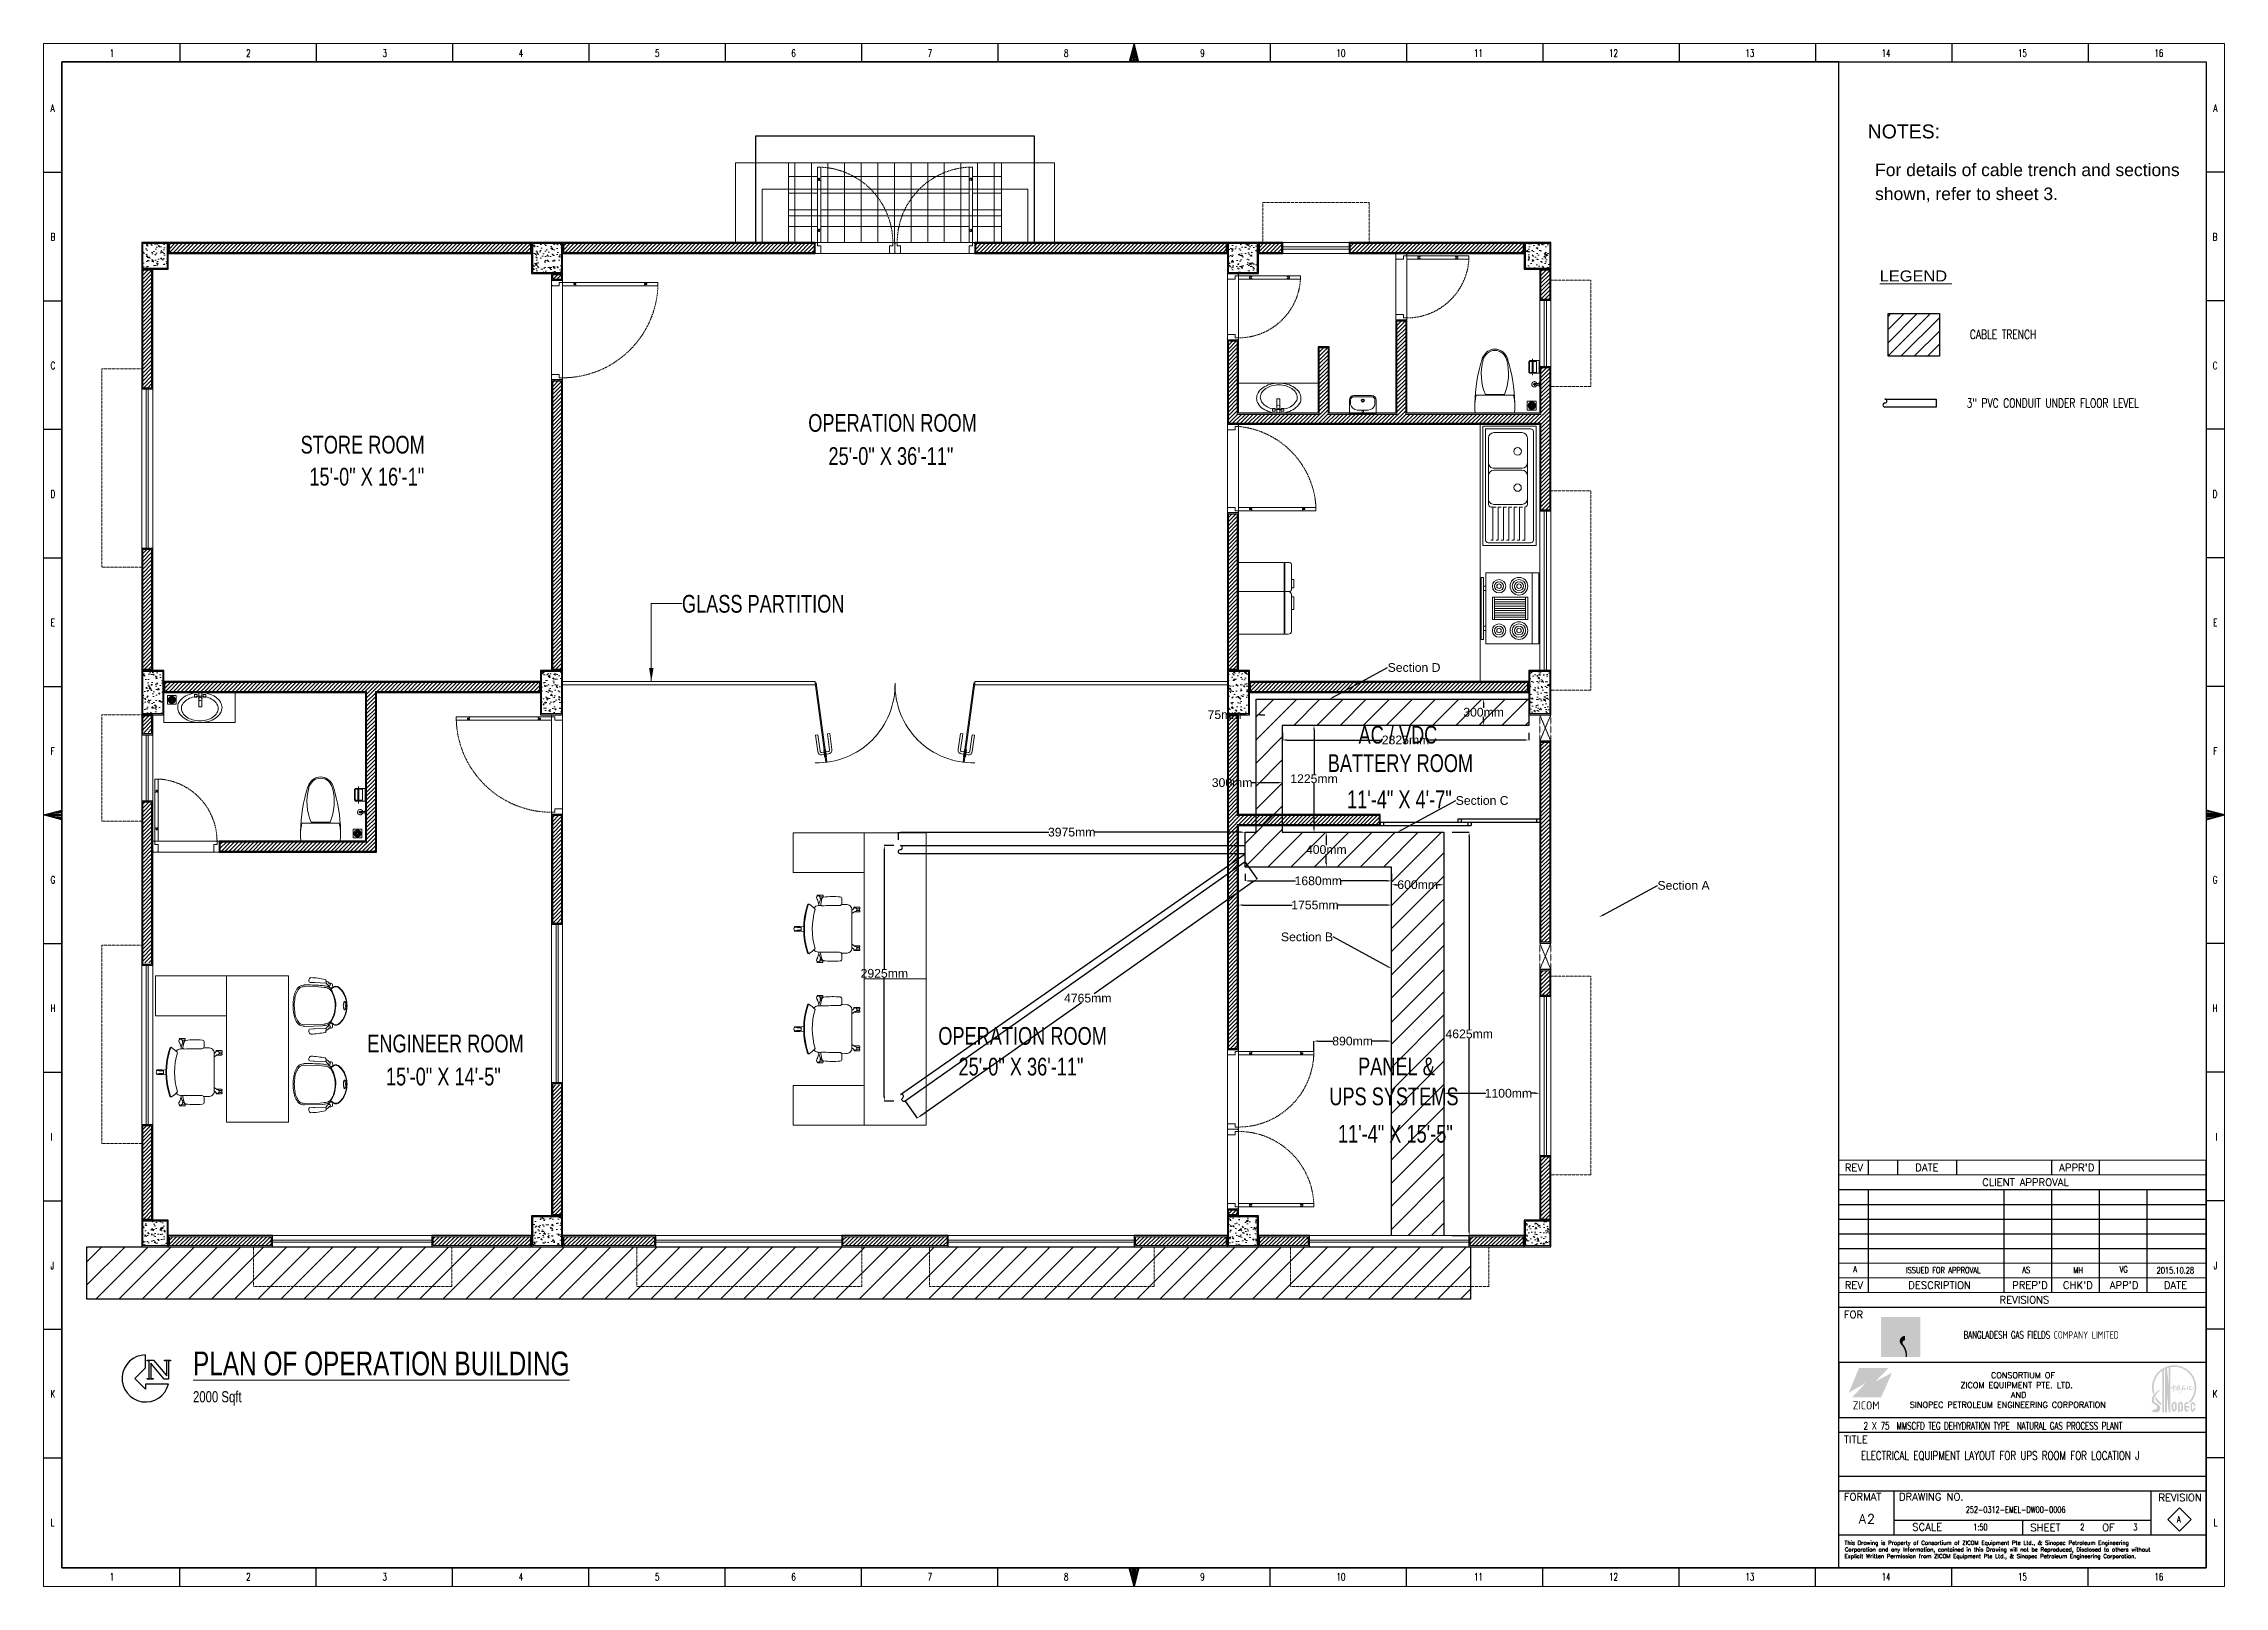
# Model space of a CAD drawing. Header units: inches. Extents: x -1976 to 101187, y -1884 to 17757.
# Drawn here: x 32894 to 57894, y -1884 to 15793 of the extents above; entities that cross this region are included whole.
import ezdxf
from ezdxf import colors
from ezdxf.entities.mleader import LeaderData, LeaderLine
from ezdxf.enums import TextEntityAlignment as Align
from ezdxf.math import Vec2, Vec3

# ---------------------------------------------------------------- set-up
doc = ezdxf.new("R2010")
doc.units = ezdxf.units.IN
doc.header["$MEASUREMENT"] = 0
for name, pattern in [('CENTER', [2, 1.25, -0.25, 0.25, -0.25]), ('DASH', [0.35, 0.25, -0.1]), ('DASHED', [0.75, 0.5, -0.25]), ('XREF-GROUND-A1$0$HIDDEN2', [0.1875, 0.125, -0.0625])]:
    doc.linetypes.add(name, pattern=pattern)
doc.layers.get('Defpoints').update_dxf_attribs({"lineweight": 0})
for name, color, linetype in [('COLLUM', 1, 'Continuous'), ('dimention', 7, 'Continuous'), ('Plant Layout', 7, 'Continuous'), ('TEG BORDER', 7, 'Continuous'), ('wall 05', 252, 'Continuous')]:
    doc.layers.add(name, color=color, linetype=linetype)
for name, color, linetype, lineweight in [('DOOR', 115, 'Continuous', 15), ('DOOR_GLASS', 144, 'Continuous', 15), ('E-Legend', 7, 'Continuous', 30), ('E-MDB', 1, 'Continuous', 30), ('Glass', 5, 'Continuous', 9), ('HACTH', 8, 'Continuous', 9), ('I-WC----EXST', 7, 'Continuous', 15), ('I-WC----N', 7, 'Continuous', 15), ('ID-FURN', 7, 'Continuous', 15), ('MARKER', 171, 'Continuous', 15), ('Plaster Line', 252, 'Continuous', 15), ('railing', 232, 'Continuous', 15), ('Stair', 86, 'Continuous', 18), ('Sunshed', 5, 'Continuous', 15), ('Text', 252, 'Continuous', 15), ('WINDOW', 140, 'Continuous', 9)]:
    doc.layers.add(name, color=color, linetype=linetype, lineweight=lineweight)
doc.styles.add('1', font='isocp.shx')
doc.styles.add('HZTXT', font='simplexs.shx', dxfattribs={"width": 0.7, "bigfont": 'hztxt.shx'})
doc.styles.get("Standard").update_dxf_attribs({"font": 'arial.ttf'})
doc.styles.add('Swiss721', font='swisscl.ttf')
doc.styles.add('TAVE1', font='ROMANS.shx', dxfattribs={"width": 0.75})
doc.styles.add('TEG BORDER', font='txt_qlt.shx', dxfattribs={"width": 0.7, "bigfont": 'hztxt.shx'})
doc.styles.add('TIMES', font='ARIALN.TTF')
doc.styles.add('XREF-GROUND-A1$0$ATTR', font='romans.shx', dxfattribs={"width": 0.8, "height": 1.2})
doc.dimstyles.get("Standard").update_dxf_attribs({"dimtxt": 100, "dimasz": 50, "dimexe": 0.18, "dimexo": 0.0625, "dimgap": 0.09, "dimtad": 0, "dimtih": 1, "dimtoh": 1, "dimdec": 0, "dimzin": 0, "dimdsep": 46, "dimtxsty": 'Standard', "dimcen": 0.09, "dimadec": 0, "dimazin": 0, "dimtfac": 1, "dimtdec": 0, "dimtofl": 0, "dimtmove": 0, "dimatfit": 3, "dimfxl": 1, "dimtolj": 1, "dimtzin": 0, "dimarcsym": 0})
pattern_1 = [(90, (-3210710.97, -4347799.54), (-190.5, 3e-14), []), (180, (-3210710.97, -4347799.54), (-3e-14, -190.5), [])]
pattern_2 = [(50, (-10391746.53, -6143963.8), (136.6380648, -11.9542817), [14.2875, -157.1625]), (355, (-10391746.53, -6143963.8), (-26.432129, 143.2926015), [11.43, -125.73]), (100.4514, (-10391735.14, -6143964.79), (110.2060372, 131.3382328), [12.1425062, -133.5675723]), (46.1842, (-10391746.53, -6143925.7), (203.3094198, -31.5313722), [21.43125, -235.74375]), (96.6356, (-10391729.58, -6143928.32), (178.0532454, 185.5694544), [18.21376, -200.3513265]), (351.1842, (-10391746.53, -6143925.7), (178.0531005, 185.5695935), [17.145, -188.595]), (21, (-10391727.48, -6143935.22), (113.7107934, -76.6988987), [14.2875, -157.1625]), (326, (-10391727.48, -6143935.22), (46.3515707, 138.1410836), [11.43, -125.73]), (71.4514, (-10391718, -6143941.61), (160.0624107, 61.4420596), [12.1425062, -133.5675723]), (37.5, (-10391746.526, -6143963.797), (2.31645244, 63.41627915), [0, -124.206, 0, -127.635, 0, -126.20625]), (7.5, (-10391746.526, -6143963.8), (50.1147469, 75.1354311), [0, -72.771, 0, -121.3485, 0, -48.10125]), (327.5, (-10391789.01, -6143963.797), (101.6931741, -4.29670307), [0, -47.625, 0, -148.59, 0, -197.1675]), (317.5, (-10391808.06, -6143963.8), (111.09696526, 19.06999913), [0, -61.9125, 0, -98.679, 0, -140.0175])]
pattern_3 = [(45, (-10391746.526, -6143963.797), (-22.4506403, 22.4506403), [])]
pattern_4 = [(45, (-3540609.34, -4350584.588), (-22.4506403, 22.4506403), [])]

msp = doc.modelspace()

# ---------------------------------------------------------------- texts
for s, height, p in [('NOTES:', 159.66, (53804.6, 14707.1)), ('For details of cable trench and sections', 143.693, (53889.5, 14275.1)), ('shown, refer to sheet 3.', 143.693, (53889.5, 14000.7))]:
    msp.add_text(s, height=height).set_placement(p)
at = {"layer": 'E-Legend', "lineweight": 0, "style": 'TIMES', "width": 1.3}
msp.add_text('%%ULEGEND ', height=126.28, dxfattribs=at).set_placement((53942.4, 13067.7))
at = {"layer": 'E-MDB', "color": 0, "lineweight": 0, "style": 'TAVE1', "width": 0.75}
for s, height, p in [('CABLE TRENCH ', 101.801, (54976.3, 12410.3)), ('3" PVC CONDUIT UNDER FLOOR LEVEL', 101.801, (54939.5, 11623.7)), ('ELECTRICAL EQUIPMENT LAYOUT FOR UPS ROOM FOR LOCATION J', 96.709, (53728.3, -433)), ('252-0312-EMEL-DW00-0006', 72.88, (54929.4, -1041.3)), ('1:50', 72.88, (55015.4, -1241.4)), ('2', 72.9, (56241.9, -1241.4)), ('3', 72.9, (56850, -1241.4)), ('A', 72.9, (57350.6, -1152.8))]:
    msp.add_text(s, height=height, dxfattribs=at).set_placement(p)
at = {"layer": 'Text', "style": 'Swiss721'}
for s, p in [('OPERATION ROOM', (42626.2, 11447.6)), ('STORE ROOM', (36552, 11197.9)), ('GLASS PARTITION', (41143.2, 9374.9)), ('AC / VDC ', (48448.6, 7879)), ('BATTERY ROOM', (48448.6, 7548.8)), ('OPERATION ROOM', (44116.9, 4423.3)), ('ENGINEER ROOM', (37501, 4336.3)), (' PANEL &', (48374.1, 4073.3)), ('UPS SYSTEMS', (48374.1, 3730.4))]:
    msp.add_text(s, height=203.2, dxfattribs=at).set_placement(p, align=Align.MIDDLE)
for s, insert, char_height, width, attachment_point in [('\\A1;25\'-0" X 36\'-11"', (42607.6, 11066.2), 203.2, 2337.621, 5), ('\\A1;15\'-0" X 16\'-1"', (36598.8, 10830), 203.2, 2376.982, 5), ('\\A1;11\'-4" X 4\'-7"', (48436.6, 7235.4), 203.2, 1590.809, 2), ('\\A1;15\'-0" X 14\'-5"', (37476.8, 4059.3), 203.2, 1590.809, 2), ('\\A1;25\'-0" X 36\'-11"', (44098.3, 4173.2), 203.2, 1590.809, 2), ('\\A1;11\'-4" X 15\'-5"', (48390.5, 3403.7), 203.2, 1590.809, 2), ('{\\LPLAN OF OPERATION BUILDING\\H0.4658x;\\l  \\P2000 Sqft}', (34606.7, 806.8), 272.627, 4488.93, 1)]:
    msp.add_mtext(s, dxfattribs=dict(at, insert=insert, char_height=char_height, width=width, attachment_point=attachment_point))

# ---------------------------------------------------------------- blocks, each defined once
blk = doc.blocks.new('XREF-GROUND-A1$0$Oven-P-01')
for p, q in [((0, 525), (800, 525)), ((275, 450), (525, 450)), ((300, 100), (300, 450)), ((325, 450), (325, 100)), ((350, 100), (350, 450)), ((375, 450), (375, 100)), ((400, 100), (400, 450)), ((425, 450), (425, 100)), ((450, 100), (450, 450)), ((475, 450), (475, 100)), ((500, 100), (500, 450)), ((150, 0), (150, -25)), ((200, -25), (200, 0)), ((525, 100), (275, 100)), ((600, -25), (600, 0)), ((650, 0), (650, -25))]:
    blk.add_line(p, q)
for points in [[(0, 0), (0, 600), (800, 600), (800, 0)], [(275, 75), (275, 475), (525, 475), (525, 75)], [(50, -50), (50, -25), (750, -25), (750, -50)]]:
    blk.add_lwpolyline(points, close=True)
for centre, radius in [((150, 375), 100), ((150, 375), 75), ((150, 375), 50), ((150, 375), 25), ((650, 375), 100), ((650, 375), 75), ((650, 375), 50), ((650, 375), 25), ((150, 150), 75), ((150, 150), 50), ((150, 150), 25), ((650, 150), 75), ((650, 150), 50), ((650, 150), 25)]:
    blk.add_circle(centre, radius)
at = {"style": 'XREF-GROUND-A1$0$ATTR', "width": 0.8, "flags": 9}
blk.add_attdef('ESTCODE', (0, 600), '', height=0.2, dxfattribs=at)
blk = doc.blocks.new('XREF-GROUND-A1$0$Sink-Basin-P-03')
for p, q in [((95, 600), (95, 0)), ((1440, 600), (95, 600)), ((125, 540), (125, 30)), ((1380, 570), (155, 570)), ((977, 501), (228, 501)), ((1410, 540), (1410, 60)), ((1440, 600), (1440, 0)), ((168, 441), (168, 122)), ((570, 441), (570, 122)), ((592, 441), (592, 122)), ((977, 441), (977, 122)), ((1380, 471), (1007, 471)), ((1007, 447), (1007, 411)), ((1380, 411), (1007, 411)), ((1007, 387), (1007, 351)), ((1380, 351), (1007, 351)), ((1007, 327), (1007, 291)), ((1380, 291), (1007, 291)), ((1007, 267), (1007, 231)), ((1380, 471), (1380, 447)), ((1380, 411), (1380, 387)), ((1380, 351), (1380, 327)), ((1380, 291), (1380, 267)), ((95, 0), (1440, 0)), ((125, 30), (1380, 30)), ((228, 62), (977, 62)), ((1380, 231), (1007, 231)), ((1007, 207), (1007, 171)), ((1380, 171), (1007, 171)), ((1007, 147), (1007, 111)), ((1380, 111), (1007, 111)), ((1007, 110), (1007, 92)), ((1380, 231), (1380, 207)), ((1380, 171), (1380, 147)), ((1380, 111), (1380, 87))]:
    blk.add_line(p, q)
for centre, radius in [((379, 391), 42.6), ((788, 391), 41.5)]:
    blk.add_circle(centre, radius)
for centre, radius, start, end in [((155, 540), 30, 90, 180), ((228, 441), 60, 90, 180), ((510, 441), 60, 0, 90), ((652, 441), 60, 90, 180), ((917, 441), 60, 0, 90), ((977, 471), 30, 0, 90), ((1380, 540), 30, 0, 90), ((228, 122), 60, 180, 270), ((510, 122), 60, 270, 0), ((652, 122), 60, 180, 270), ((917, 122), 60, 270, 0), ((977, 92), 30, 270, 0), ((1380, 60), 30, 270, 0)]:
    blk.add_arc(centre, radius, start, end)
blk = doc.blocks.new('XREF-GROUND-A1$0$Refrigrator-P-02')
for p, q in [((600, 0), (0, 0)), ((0, 0), (0, -515)), ((600, -515), (600, 0)), ((0, -515), (600, -515)), ((0, -525), (600, -525)), ((0, -525), (0, -560)), ((10, -515), (10, -525)), ((40, -600), (560, -600)), ((75, -600), (75, -625)), ((75, -625), (200, -625)), ((200, -625), (250, -625)), ((250, -625), (250, -600)), ((590, -515), (590, -525)), ((600, -560), (600, -525))]:
    blk.add_line(p, q)
for centre, start, end in [((40, -560), 180, 270), ((560, -560), 270, 0)]:
    blk.add_arc(centre, 40, start, end)
blk = doc.blocks.new('A$C6B9F22C7')
at = {"layer": 'DOOR_GLASS', "lineweight": 9}
for p, q in [((30.04, 10.46), (22.73, 9.48)), ((22.88, 8.43), (22.73, 9.48)), ((30.18, 9.4), (22.88, 8.43)), ((30.75, 5.15), (23.44, 4.18)), ((23.44, 4.18), (23.58, 3.12)), ((30.89, 4.1), (23.58, 3.12)), ((33.22, 8.09), (30, 7.66)), ((30, 7.66), (30.02, 7.47)), ((30.02, 7.47), (33.25, 7.9)), ((30.09, 6.98), (33.32, 7.41)), ((30.12, 6.78), (30.09, 6.98)), ((33.34, 7.21), (30.12, 6.78)), ((31.08, 7.81), (30.95, 8.82)), ((31.2, 6.93), (31.33, 5.92)), ((32.14, 7.95), (32.01, 8.96)), ((32.26, 7.07), (32.39, 6.06)), ((33.25, 7.9), (33.22, 8.09)), ((33.32, 7.41), (33.34, 7.21))]:
    blk.add_line(p, q, dxfattribs=at)
at = {"layer": 'DOOR_GLASS'}
blk.add_lwpolyline([(0, 2.96), (35.68, 7.72), (35.62, 8.22), (-0.07, 3.45)], close=True, dxfattribs=at)
blk.add_arc((0.83, 3.79), 35.18, 358.64154, 91.35293, dxfattribs=at)
at = {"layer": 'DOOR_GLASS', "lineweight": 9}
for centre, major_axis, start_param, end_param in [((30.27, 8.73), (-1.39, 1.06), 3.926991, 5.497787), ((30.27, 8.73), (-0.412, -0.54), 2.356194, 3.926991), ((30.66, 5.83), (-0.54, 0.412), 2.356194, 3.926991), ((30.66, 5.83), (-1.06, -1.39), 0.785398, 2.356194)]:
    blk.add_ellipse(centre, major_axis=major_axis, ratio=1, start_param=start_param, end_param=end_param, dxfattribs=at)
blk = doc.blocks.new('ch-1')
at = {"layer": 'ID-FURN', "color": 252}
for p, q in [((59, 251), (108, 249)), ((104, 264), (103, 306)), ((316, 240), (344, 239)), ((334, 275), (336, 266)), ((-8, 198), (0, 193)), ((0, 196), (0, -196)), ((59, -250), (108, -248)), ((103, -306), (104, -264)), ((316, -239), (344, -238)), ((334, -275), (336, -265))]:
    blk.add_line(p, q, dxfattribs=at)
at = {"layer": 'ID-FURN', "color": 252, "lineweight": 13}
for p, q in [((300, 345), (297, 341)), ((297, 341), (297, 331)), ((297, 331), (298, 330)), ((298, 330), (328, 330)), ((298, 329), (298, 324)), ((298, 329), (328, 329)), ((353, 345), (300, 345)), ((309, 312), (327, 312)), ((309, 311), (327, 311)), ((322, 297), (316, 297)), ((326, 307), (321, 294)), ((353, 298), (339, 255)), ((353, 297), (352, 297)), ((357, 341), (353, 345)), ((357, 301), (353, 297)), ((357, 341), (357, 336)), ((357, 301), (357, 305)), ((-76, 222), (-80, 218)), ((-80, 218), (-80, 208)), ((-80, 208), (-79, 207)), ((-80, 188), (-79, 189)), ((-80, 178), (-80, 188)), ((-76, 174), (-80, 178)), ((-79, 207), (-48, 207)), ((-79, 206), (-79, 190)), ((-79, 206), (-49, 206)), ((-79, 190), (-49, 190)), ((-79, 189), (-48, 189)), ((-23, 222), (-76, 222)), ((-23, 174), (-76, 174)), ((-25, 175), (0, 157)), ((-20, 218), (-23, 222)), ((-20, 218), (-20, 213)), ((559, 15), (521, 15)), ((533, 24), (530, 21)), ((530, 21), (530, 15)), ((586, 24), (533, 24)), ((590, 21), (586, 24)), ((590, 21), (590, 16)), ((-76, -174), (-80, -177)), ((-80, -177), (-80, -187)), ((-80, -187), (-79, -188)), ((-80, -208), (-79, -207)), ((-80, -218), (-80, -208)), ((-76, -221), (-80, -218)), ((-79, -188), (-48, -188)), ((-79, -189), (-49, -189)), ((-79, -206), (-79, -189)), ((-79, -206), (-49, -206)), ((-79, -207), (-48, -207)), ((-23, -174), (-76, -174)), ((-23, -221), (-76, -221)), ((-25, -175), (0, -157)), ((-20, -218), (-23, -221)), ((-20, -218), (-20, -213)), ((-8, -198), (0, -192)), ((559, -14), (521, -14)), ((530, -20), (530, -14)), ((533, -23), (530, -20)), ((586, -23), (533, -23)), ((590, -20), (586, -23)), ((590, -20), (590, -15)), ((297, -331), (298, -329)), ((297, -340), (297, -331)), ((300, -344), (297, -340)), ((298, -328), (298, -324)), ((298, -328), (328, -328)), ((298, -329), (328, -329)), ((353, -344), (300, -344)), ((309, -311), (327, -311)), ((309, -312), (327, -312)), ((322, -296), (316, -296)), ((326, -307), (321, -293)), ((353, -298), (339, -254)), ((353, -296), (352, -296)), ((357, -300), (353, -296)), ((357, -340), (353, -344)), ((357, -300), (357, -305)), ((357, -340), (357, -336))]:
    blk.add_line(p, q, dxfattribs=at)
at = {"layer": 'ID-FURN', "color": 252}
for points in [[(321, 252), (309, 310)], [(321, -252), (309, -310)]]:
    blk.add_lwpolyline(points, dxfattribs=at)
at = {"layer": 'ID-FURN', "color": 252, "lineweight": 13}
blk.add_lwpolyline([(495, -26), (521, -22), (521, 22), (495, 26)], dxfattribs=at)
at = {"layer": 'ID-FURN', "color": 252}
for centre, radius, start, end in [((57, 194), 57, 87.5809, 177.8265), ((123, 309), 20.1, 95.0446, 186.0128), ((126, 262), 22.2, 175.0498, 270.9397), ((194, -511), 843, 83.3556, 94.9128), ((147, -5275), 5515, 88.3219, 90.2152), ((290, 307), 19.6, 11.3923, 86.0755), ((309, 250), 12.1, 267.6468, 9.6188), ((303, 268), 31.9, 13.7582, 74.5871), ((110, 210), 234, 7.127, 13.7582), ((342, 179), 59.8, 36.272, 87.3972), ((597, 1), 297, 122.0525, 136.7624), ((445, 244), 11.1, 21.1039, 124.6268), ((439, 242), 11.1, 21.1039, 91.3806), ((-306, 0), 794, 341.9963, 18.0037), ((-306, 0), 801, 341.9963, 18.0037), ((392, 194), 15.3, 136.9683, 155.6038), ((-286, 0), 693, 343.2048, 16.7952), ((57, -193), 57, 182.1735, 272.4191), ((342, -179), 59.8, 272.6028, 324.0692), ((392, -194), 15.3, 204.3962, 223.0317), ((597, -1), 297, 223.2376, 237.9475), ((123, -308), 20.1, 173.9872, 264.9554), ((126, -262), 22.2, 89.0603, 184.9502), ((194, 511), 843, 265.0872, 276.6444), ((147, 5275), 5515, 269.7848, 271.6781), ((290, -306), 19.6, 273.9245, 348.6077), ((309, -249), 12.1, 350.3812, 92.3532), ((303, -267), 31.9, 285.413, 346.2418), ((110, -210), 234, 346.2418, 352.873), ((439, -241), 11.1, 268.6194, 338.8961), ((445, -243), 11.1, 235.3732, 338.8961)]:
    blk.add_arc(centre, radius, start, end, dxfattribs=at)
at = {"layer": 'ID-FURN', "color": 252, "lineweight": 13}
for centre, radius, start, end in [((345, 321), 19.1, 310.5325, 193.4675), ((307, 313), 20, 342.2096, 8.7154), ((372, 292), 20, 135.2846, 161.7905), ((-32, 198), 19.1, 22.5325, 265.4675), ((-36, 159), 20, 54.2096, 80.7154), ((4, 215), 20, 207.2846, 233.7904), ((559, 35), 20, 270.2096, 296.7154), ((578, 0), 19.1, 238.5325, 121.4675), ((-32, -198), 19.1, 94.5325, 337.4675), ((-36, -159), 20, 279.2846, 305.7904), ((4, -214), 20, 126.2096, 152.7154), ((559, -34), 20, 63.2846, 89.7905), ((345, -320), 19.1, 166.5325, 49.4675), ((307, -313), 20, 351.2846, 17.7904), ((372, -292), 20, 198.2096, 224.7154)]:
    blk.add_arc(centre, radius, start, end, dxfattribs=at)
blk = doc.blocks.new("VISITOR'S CHAIR")
at = {"layer": 'ID-FURN'}
for p, q in [((-284, 373), (-275, 372)), ((-261, 241), (-256, 371)), ((-253, 410), (-253, 430)), ((-246, 415), (-252, 405)), ((-251, 378), (-240, 386)), ((-238, 446), (-237, 446)), ((-234, 392), (-226, 404)), ((-209, 412), (-220, 402)), ((-220, 402), (-216, 392)), ((-216, 125), (-213, 288)), ((-213, 288), (-206, 356)), ((-195, 429), (-209, 412)), ((-206, 445), (-200, 438)), ((-200, 438), (-204, 436)), ((-194, 437), (-202, 449)), ((-159, 444), (-196, 428)), ((194, 437), (202, 449)), ((194, 429), (209, 412)), ((206, 445), (200, 438)), ((200, 438), (204, 436)), ((206, 355), (211, 307)), ((209, 412), (220, 402)), ((211, 307), (215, 126)), ((220, 402), (216, 392)), ((233, 392), (226, 404)), ((227, 334), (233, 128)), ((251, 378), (240, 386)), ((246, 415), (252, 405)), ((252, 410), (252, 430)), ((260, 241), (256, 371)), ((287, 373), (278, 372)), ((-264, 191), (-263, 232)), ((-263, 232), (-261, 241)), ((-234, 128), (-234, 150)), ((262, 232), (260, 241)), ((264, 191), (262, 232))]:
    blk.add_line(p, q, dxfattribs=at)
for centre, major_axis, ratio, start_param, end_param in [((-162, 483), (40.7, 40.7), 1, 1.641382, 2.3562), ((-162, 483), (-37, 37), 1, 0.070585, 0.785404), ((-31, 377), (160, 160), 1, 1.106098, 1.669765), ((-31, 377), (156, 156), 1, 1.106098, 1.669765), ((-26, 384), (156, 156), 1, 1.024131, 1.139863), ((-26, 384), (-153, 153), 1, -0.546665, -0.430933), ((0, 280), (233, 233), 1, 0.786111, 1.024131), ((0, 280), (-229, 229), 1, -0.784686, -0.546665), ((-42, 582), (-3.34, 3.34), 1, -0.185935, 0.785398), ((-42, 582), (3.34, 3.34), 1, 2.356194, 3.327527), ((-22, 553), (28, 28), 1, 1.306571, 1.384862), ((-22, 610), (-28, 28), 1, 1.756731, 2.080357), ((0, 359), (-164, 164), 1, -0.967168, -0.603629), ((-9, 657), (-62.5, 62.5), 1, 2.080357, 2.239483), ((0, 732), (-116, 116), 1, 2.239483, 2.356194), ((0, 280), (233, 233), 1, 0.546665, 0.784686), ((0, 280), (-229, 229), 1, -1.024131, -0.786111), ((0, 732), (-116, 116), 1, 2.356194, 2.472906), ((9, 657), (62.5, 62.5), 1, 4.043702, 4.202828), ((22, 610), (28, 28), 1, 4.202828, 4.526454), ((22, 553), (-28, 28), 1, -1.384862, -1.299686), ((42, 582), (3.34, 3.34), 1, 5.497787, 6.46912), ((42, 582), (-3.34, 3.34), 1, 2.955658, 3.926991), ((25, 384), (-153, 153), 1, -1.139863, -1.024131), ((25, 384), (-156, 156), 1, -1.139863, -1.024131), ((28, 375), (159, 159), 1, 6.197379, 6.741162), ((28, 375), (-162, 162), 1, 4.626582, 5.170366), ((85, 416), (109, 109), 1, 6.212612, 6.231759), ((162, 483), (37, 37), 1, 5.497793, 6.212612), ((85, 416), (113, 113), 1, 6.212612, 6.231759), ((162, 483), (-40.7, 40.7), 1, 3.926985, 4.641803), ((603, 170), (-651, 651), 1, 0.573881, 0.750879), ((-285, 360), (-8.76, 8.76), 1, -0.863376, 0.564498), ((-246, 374), (-29, 9), 0.940619, -0.371164, 0.371164), ((-268, 332), (2.3, 41.2), 0.843481, -0.27588, 0.27588), ((-208, 326), (-64, 64), 1, -0.27183, -0.033972), ((-243, 367), (9.99, 9.99), 1, 1.377732, 2.024937), ((-236, 430), (11.7, 11.7), 1, 0.895345, 2.346242), ((-237, 411), (11.5, 11.5), 1, 2.359032, 2.700427), ((-236, 410), (-8.33, 8.33), 1, 3.308932, 6.927895), ((-249, 401), (12.4, 12.4), 1, 4.437336, 4.934607), ((-232, 600), (-108, 108), 1, 2.322741, 2.51101), ((1966, 159), (1556, 1556), 1, 2.276461, 2.36002), ((-237, 418), (-16.4, 16.4), 1, 2.597956, 3.176359), ((17, 317), (173, 173), 1, 2.044581, 2.285039), ((-162, 483), (40.7, 40.7), 1, 2.3562, 3.058022), ((-118, 356), (-74.2, 74.2), 1, 0.158797, 0.434217), ((-162, 483), (37, 37), 1, 2.3562, 3.058022), ((4, 124), (254, 254), 1, 0.795932, 1.416989), ((45, 326), (-179, 179), 1, 0.550308, 0.670712), ((-122, 361), (-58.3, 58.3), 1, -0.121154, 0.49051), ((-199, 433), (4.34, 4.34), 1, 4.766338, 6.168083), ((-51, 268), (141, 141), 1, 1.029343, 1.444292), ((0, 118), (253, 253), 1, 0.505105, 1.065692), ((-2, 130), (-249, 249), 1, -1.424708, -0.790588), ((51, 268), (141, 141), 1, 0.126504, 0.541453), ((122, 361), (-58.3, 58.3), 1, 4.221879, 4.833543), ((199, 433), (4.34, 4.34), 1, 1.685898, 3.087644), ((-46, 326), (-179, 179), 1, 4.041677, 4.162081), ((162, 483), (-37, 37), 1, 3.225371, 3.926997), ((117, 356), (74.2, 74.2), 1, 5.848968, 6.124388), ((162, 483), (40.7, 40.7), 1, 4.795959, 5.497781), ((233, 611), (116, 116), 1, 3.774404, 3.956147), ((-18, 317), (173, 173), 1, 5.568943, 5.8094), ((237, 418), (-16.4, 16.4), 1, 1.53603, 2.114433), ((236, 410), (8.33, 8.33), 1, 5.638476, 9.257439), ((248, 401), (-12.4, 12.4), 1, 1.348578, 1.845849), ((236, 430), (-11.7, 11.7), 1, 3.936943, 5.38784), ((236, 411), (-11.5, 11.5), 1, 3.582758, 3.924153), ((243, 367), (9.99, 9.99), 1, 5.829045, 6.47625), ((207, 326), (64, 64), 1, 0.033972, 0.27183), ((269, 332), (-29.2, 29.2), 1, -1.014167, -0.462408), ((248, 370), (21.5, 21.5), 1, 5.582202, 6.32453), ((288, 360), (8.76, 8.76), 1, 5.718688, 7.146561), ((-600, 170), (-651, 651), 1, 3.96151, 4.138508), ((-297, 202), (13.6, 13.6), 1, 2.322194, 3.388756), ((-281, 229), (36.4, 36.4), 1, 3.399296, 4.068112), ((-277, 191), (-9.06, 9.06), 1, 2.406079, 3.903189), ((-110, 135), (87.7, 87.7), 1, 2.416541, 2.868914), ((-133, 135), (-73.8, 73.8), 1, 1.404983, 1.497112), ((-119, 126), (68.4, 68.4), 1, 2.356783, 2.833835), ((-90, 184), (-120, 120), 1, 1.547695, 1.947381), ((-169, 107), (-31.3, 31.3), 1, 1.42524, 1.547695), ((-90, 184), (109, 109), 1, 3.118491, 3.518177), ((-36, 307), (-215, 215), 1, 1.947381, 2.1796), ((-36, 307), (205, 205), 1, 3.518177, 3.750397), ((-1, 504), (-356, 356), 1, 2.1796, 2.358034), ((-1, 504), (-346, 346), 1, 2.1796, 2.358034), ((-1, 504), (346, 346), 1, 3.92883, 4.107264), ((-1, 504), (-356, 356), 1, 2.358034, 2.536468), ((35, 307), (-205, 205), 1, 2.536468, 2.768687), ((35, 307), (-215, 215), 1, 2.536468, 2.768687), ((89, 184), (109, 109), 1, 4.339484, 4.739169), ((89, 184), (120, 120), 1, 4.339484, 4.739169), ((169, 108), (31.3, 31.3), 1, 4.739169, 4.873442), ((118, 126), (68.4, 68.4), 1, 5.032166, 5.498375), ((137, 132), (-69.9, 69.9), 1, 3.217039, 3.320838), ((110, 135), (-87, 87), 1, 3.422629, 3.866448), ((276, 191), (-9.06, 9.06), 1, 0.8092, 2.30631), ((284, 229), (-36.4, 36.4), 1, 2.215073, 2.88389), ((300, 202), (-13.6, 13.6), 1, 2.89443, 3.960991)]:
    blk.add_ellipse(centre, major_axis=major_axis, ratio=ratio, start_param=start_param, end_param=end_param, dxfattribs=at)
blk = doc.blocks.new('floor drain 01')
at = {"color": 0}
blk.add_lwpolyline([(-10, -10), (90, -10), (90, 90), (-10, 90)], close=True, dxfattribs=at)
for points in [[(2, 47, 0.191053), (7, 42, 0.194336), (16, 42, -0.272606), (25, 41, 1.040732), (27, 44, 0.091346), (26, 45, 0.160783), (17, 46, -0.323658), (9, 51, 0.91079)], [(6, 23, 0.191053), (12, 23, 0.194336), (19, 28, -0.272606), (27, 32, 1.040732), (27, 36, 0.091346), (26, 36, 0.160783), (18, 32, -0.323658), (9, 31, 0.91079)], [(14, 68, 0.191053), (15, 61, 0.194336), (22, 56, -0.272606), (29, 50, 1.040732), (32, 51, 0.091346), (32, 53, 0.160783), (25, 59, -0.323658), (22, 67, 0.91079)], [(22, 6, 0.191053), (28, 10, 0.194336), (31, 18, -0.272606), (34, 26, 1.040732), (32, 29, 0.091346), (31, 28, 0.160783), (27, 20, -0.323658), (20, 14, 0.91079)], [(35, 78, 0.191053), (32, 72, 0.194336), (35, 63, -0.272606), (37, 55, 1.040732), (40, 53, 0.091346), (41, 55, 0.160783), (39, 64, -0.323658), (41, 72, 0.91079)], [(45, 2, 0.191053), (48, 8, 0.194336), (45, 17, -0.272606), (43, 25, 1.040732), (40, 27, 0.091346), (39, 25, 0.160783), (41, 16, -0.323658), (39, 8, 0.91079)], [(58, 74, 0.191053), (52, 70, 0.194336), (49, 62, -0.272606), (46, 54, 1.040732), (48, 51, 0.091346), (49, 52, 0.160783), (53, 60, -0.323658), (60, 66, 0.91079)], [(66, 12, 0.191053), (65, 19, 0.194336), (58, 24, -0.272606), (51, 30, 1.040732), (48, 29, 0.091346), (48, 27, 0.160783), (55, 21, -0.323658), (58, 13, 0.91079)], [(74, 57, 0.191053), (68, 57, 0.194336), (61, 52, -0.272606), (53, 48, 1.040732), (53, 44, 0.091346), (54, 44, 0.160783), (62, 48, -0.323658), (71, 49, 0.91079)], [(78, 33, 0.191053), (73, 38, 0.194336), (64, 38, -0.272606), (55, 39, 1.040732), (53, 36, 0.091346), (54, 35, 0.160783), (63, 34, -0.323658), (71, 29, 0.91079)]]:
    blk.add_lwpolyline(points, format="xyb", close=True, dxfattribs=at)
for centre, radius in [((40, 40), 41.7), ((32, 45), 1.83), ((33, 34), 1.83), ((42, 49), 1.83), ((43, 31), 1.83), ((50, 41), 1.83)]:
    blk.add_circle(centre, radius, dxfattribs=at)
blk = doc.blocks.new('HANDWASH-02-PLAN')
at = {"layer": 'I-WC----N', "color": 2}
for points in [[(5, 0, 0.068513), (104, 14, 0.080648), (182, 50, 0.107051), (242, 112, 0.160603), (255, 169, 0.138041), (238, 230, 0.107051), (182, 289, 0.080648), (104, 325, 0.068513), (5, 339, 0.068513), (-94, 325, 0.080648), (-172, 289, 0.107051), (-228, 230, 0.138041), (-245, 169, 0.138041), (-228, 108, 0.107051), (-172, 50, 0.080648), (-94, 14, 0.068513)], [(5, 42, 0.067522), (88, 53, 0.079863), (152, 82, 0.107115), (202, 134, 0.162551), (213, 180, 0.139778), (199, 230, 0.107115), (152, 278, 0.079863), (88, 307, 0.067522), (5, 319, 0.067522), (-78, 307, 0.079863), (-142, 278, 0.107115), (-188, 230, 0.139778), (-203, 180, 0.139778), (-188, 130, 0.107115), (-142, 82, 0.079863), (-78, 53, 0.067522)]]:
    blk.add_lwpolyline(points, format="xyb", close=True, dxfattribs=at)
blk.add_circle((0, 72), 20, dxfattribs=at)
blk = doc.blocks.new('A$C01EB0BB3')
at = {"layer": 'I-WC----N', "color": 250, "ltscale": 0.5}
for points in [[(8.43, 2.06), (8.43, 0.85), (7.23, 0.85), (7.23, 2.06)], [(9.08, 6.42), (9.08, 0), (10.51, 0), (10.51, 6.42)], [(11.15, 2.06), (11.15, 0.85), (12.36, 0.85), (12.36, 2.06)]]:
    blk.add_lwpolyline(points, close=True, dxfattribs=at)
at = {"layer": 'I-WC----N', "color": 2, "xscale": 0.03999999999359716, "yscale": 0.03999999999359716, "zscale": 0.03999999999359716}
blk.add_blockref('HANDWASH-02-PLAN', (9.79, 0), dxfattribs=at)
blk = doc.blocks.new('$plan$00000388')
for p, q in [((-212, 108), (-212, -108)), ((-202, -210), (-202, 210)), ((0, -221), (0, 221))]:
    blk.add_line(p, q)
blk.add_lwpolyline([(-202, -210), (-152, -221), (-102, -226), (-50, -226), (0, -221)])
for centre, radius, start, end in [((-595, 0), 129, 159.5476, 200.4524), ((-562, -12), 164, 107.2477, 159.5476), ((-580, 0), 129, 136.8543, 223.1457), ((-556, -23), 163, 104.7786, 136.8543), ((-71, -1597), 1823, 91.2224, 107.2477), ((-443, -448), 602, 67.3737, 104.7786), ((-76, -236), 463, 97.7399, 105.822), ((-76, -236), 463, 80.5377, 97.7399), ((-562, 12), 164, 200.4524, 252.7523), ((-556, 23), 163, 223.1457, 255.2214), ((-71, 1597), 1823, 252.7523, 268.7776), ((-443, 448), 602, 255.2214, 292.6263)]:
    blk.add_arc(centre, radius, start, end)
blk = doc.blocks.new('h')
at = {"layer": 'I-WC----N', "color": 252, "linetype": 'CENTER', "ltscale": 0.2}
for p, q in [((544281, -25820), (544314, -25820)), ((544297, -25837), (544297, -25801))]:
    blk.add_line(p, q, dxfattribs=at)
at = {"layer": 'I-WC----N'}
blk.add_lwpolyline([(544273, -25760), (544321, -25760), (544321, -25765), (544273, -25765)], close=True, dxfattribs=at)
blk.add_lwpolyline([(544289, -25814), (544289, -25765), (544305, -25765), (544305, -25814)], dxfattribs=at)
at = {"layer": 'I-WC----N', "linetype": 'DASH', "ltscale": 5}
blk.add_circle((544297, -25820), 30, dxfattribs=at)
at = {"layer": 'I-WC----N'}
for radius in [10, 5]:
    blk.add_circle((544297, -25820), radius, dxfattribs=at)
blk = doc.blocks.new('typical king$0$5767 PAPER HOLDER')
at = {"color": 0, "linetype": 'CENTER', "lineweight": -2, "ltscale": 0.5}
blk.add_line((80, 98), (80, -92), dxfattribs=at)
at = {"color": 0, "linetype": 'DASHED', "lineweight": -2, "ltscale": 10, "flags": 128}
for points in [[(5, 52), (0, 52), (0, -52), (5, -52)], [(97, 72), (5, 72), (5, -72), (100, -72)]]:
    blk.add_lwpolyline(points, dxfattribs=at)
at = {"color": 0, "linetype": 'DASHED', "lineweight": -2, "ltscale": 10}
blk.add_lwpolyline([(100, -62), (35, -62), (35, 62), (97, 62)], dxfattribs=at)
blk.add_lwpolyline([(75, -72), (85, -72), (85, 72), (75, 72)], close=True, dxfattribs=at)
at = {"color": 0, "linetype": 'ByBlock', "lineweight": -2, "flags": 128}
blk.add_lwpolyline([(100, -72), (115, -72), (115, 72), (100, 72)], dxfattribs=at)
at = {"color": 0, "linetype": 'ByBlock', "lineweight": -2}
blk.add_lwpolyline([(100, 62), (125, 62), (125, -62), (100, -62)], dxfattribs=at)
blk = doc.blocks.new('A$C4F64215B')
at = {"layer": 'Defpoints'}
for points in [[(0, 5), (0.25, 5), (0.25, 4.75), (0, 4.75)], [(0, 0.25), (0.25, 0.25), (0.25, 0), (0, 0)], [(29.75, 5), (30, 5), (30, 4.75), (29.75, 4.75)], [(29.75, 0.25), (30, 0.25), (30, 0), (29.75, 0)]]:
    blk.add_lwpolyline(points, close=True, dxfattribs=at)
at = {"layer": 'DOOR'}
for points in [[(1.75, 10), (2, 10), (2, 11), (2.5, 11), (2.5, 5), (1, 5), (1, 11), (1.5, 11), (1.5, 10), (1.75, 10), (1.5, 10), (1.5, 11), (1, 11), (1, 27), (1.5, 27), (1.5, 28), (2, 28), (2, 27), (2.5, 27), (2.5, 11), (2.5, 33), (1, 33), (1, 27)], [(1, 5), (1, 3.5), (2.5, 3.5), (2.5, 0.25), (2.25, 0.25), (2.25, 0), (0.25, 0), (0.25, 0.25), (0, 0.25), (0, 4.75), (0.25, 4.75), (0.25, 5), (1, 5)], [(29, 5), (29, 3.5), (27.5, 3.5), (27.5, 0.25), (27.75, 0.25), (27.75, 0), (29.75, 0), (29.75, 0.25), (30, 0.25), (30, 4.75), (29.75, 4.75), (29.75, 5), (29, 5)]]:
    blk.add_lwpolyline(points, dxfattribs=at)
at = {"layer": 'DOOR', "linetype": 'DASHED', "lineweight": 0}
blk.add_arc((0.93, 4.97), 28.07, 0.05973, 86.78717, dxfattribs=at)
at = {"layer": 'HACTH', "lineweight": 0, "ltscale": 10}
for p, q in [((1.5, 5), (29, 5)), ((2.25, 0), (27.75, 0))]:
    blk.add_line(p, q, dxfattribs=at)
blk = doc.blocks.new('A$C4A7E7E9F')
at = {"layer": 'Defpoints'}
for points in [[(0, 5), (0.25, 5), (0.25, 4.75), (0, 4.75)], [(0, 0.25), (0.25, 0.25), (0.25, 0), (0, 0)], [(44.75, 5), (45, 5), (45, 4.75), (44.75, 4.75)], [(44.75, 0.25), (45, 0.25), (45, 0), (44.75, 0)]]:
    blk.add_lwpolyline(points, close=True, dxfattribs=at)
at = {"layer": 'DOOR'}
for points in [[(1.75, 10), (2, 10), (2, 11), (2.5, 11), (2.5, 5), (1, 5), (1, 11), (1.5, 11), (1.5, 10), (1.75, 10), (1.5, 10), (1.5, 11), (1, 11), (1, 42), (1.5, 42), (1.5, 43), (2, 43), (2, 42), (2.5, 42), (2.5, 11), (2.5, 48), (1, 48), (1, 42)], [(1, 5), (1, 3.5), (2.5, 3.5), (2.5, 0.25), (2.25, 0.25), (2.25, 0), (0.25, 0), (0.25, 0.25), (0, 0.25), (0, 4.75), (0.25, 4.75), (0.25, 5), (1, 5)], [(44, 5), (44, 3.5), (42.5, 3.5), (42.5, 0.25), (42.75, 0.25), (42.75, 0), (44.75, 0), (44.75, 0.25), (45, 0.25), (45, 4.75), (44.75, 4.75), (44.75, 5), (44, 5)]]:
    blk.add_lwpolyline(points, dxfattribs=at)
at = {"layer": 'DOOR', "linetype": 'DASHED', "lineweight": 0}
blk.add_arc((0.95, 4.98), 43.05, 0.02508, 87.94098, dxfattribs=at)
at = {"layer": 'HACTH', "lineweight": 0, "ltscale": 10}
for p, q in [((1.5, 5), (44, 5)), ((2.25, 0), (42.75, 0))]:
    blk.add_line(p, q, dxfattribs=at)
blk = doc.blocks.new('A$C20C675F6')
at = {"layer": 'Defpoints'}
for points in [[(0.25, 72), (0.25, 71.75), (0, 71.75), (0, 72)], [(5, 72), (5, 71.75), (4.75, 71.75), (4.75, 72)], [(0.25, 36), (0.25, 36.25), (0, 36.25), (0, 36)], [(0.25, 36), (0.25, 35.75), (0, 35.75), (0, 36)], [(5, 36), (5, 36.25), (4.75, 36.25), (4.75, 36)], [(5, 36), (5, 35.75), (4.75, 35.75), (4.75, 36)], [(0.25, 0), (0.25, 0.25), (0, 0.25), (0, 0)], [(5, 0), (5, 0.25), (4.75, 0.25), (4.75, 0)]]:
    blk.add_lwpolyline(points, close=True, dxfattribs=at)
at = {"layer": 'DOOR'}
for points in [[(5, 71), (3.5, 71), (3.5, 69.5), (0.25, 69.5), (0.25, 69.75), (0, 69.75), (0, 71.75), (0.25, 71.75), (0.25, 72), (4.75, 72), (4.75, 71.75), (5, 71.75), (5, 71)], [(10, 70.25), (10, 70), (11, 70), (11, 69.5), (5, 69.5), (5, 71), (11, 71), (11, 70.5), (10, 70.5), (10, 70.25), (10, 70.5), (11, 70.5), (11, 71), (33, 71), (33, 70.5), (34, 70.5), (34, 70), (33, 70), (33, 69.5), (11, 69.5), (39, 69.5), (39, 71), (33, 71)], [(5, 37), (3.5, 37), (3.5, 38.5), (0.25, 38.5), (0.25, 38.25), (0, 38.25), (0, 36.25), (0.25, 36.25), (0.25, 36), (4.75, 36), (4.75, 36.25), (5, 36.25), (5, 37)], [(5, 35), (3.5, 35), (3.5, 33.5), (0.25, 33.5), (0.25, 33.75), (0, 33.75), (0, 35.75), (0.25, 35.75), (0.25, 36), (4.75, 36), (4.75, 35.75), (5, 35.75), (5, 35)], [(5, 1), (3.5, 1), (3.5, 2.5), (0.25, 2.5), (0.25, 2.25), (0, 2.25), (0, 0.25), (0.25, 0.25), (0.25, 0), (4.75, 0), (4.75, 0.25), (5, 0.25), (5, 1)], [(10, 1.75), (10, 2), (11, 2), (11, 2.5), (5, 2.5), (5, 1), (11, 1), (11, 1.5), (10, 1.5), (10, 1.75), (10, 1.5), (11, 1.5), (11, 1), (33, 1), (33, 1.5), (34, 1.5), (34, 2), (33, 2), (33, 2.5), (11, 2.5), (39, 2.5), (39, 1), (33, 1)]]:
    blk.add_lwpolyline(points, dxfattribs=at)
at = {"layer": 'DOOR', "linetype": 'DASHED', "lineweight": 0}
for centre, start, end in [((4.98, 71.06), 270.04031, 357.37535), ((4.98, 0.94), 2.62465, 89.95969)]:
    blk.add_arc(centre, 34.06, start, end, dxfattribs=at)
at = {"layer": 'HACTH', "lineweight": 0, "ltscale": 10}
for p, q in [((0, 2.25), (0, 69.75)), ((5, 1.5), (5, 69.5))]:
    blk.add_line(p, q, dxfattribs=at)
blk = doc.blocks.new('A$C5AAA0143')
at = {"layer": 'Defpoints'}
for points in [[(-39.75, 5), (-40, 5), (-40, 4.75), (-39.75, 4.75)], [(-39.75, 0.25), (-40, 0.25), (-40, 0), (-39.75, 0)], [(0, 5), (-0.25, 5), (-0.25, 4.75), (0, 4.75)], [(0, 0.25), (-0.25, 0.25), (-0.25, 0), (0, 0)]]:
    blk.add_lwpolyline(points, close=True, dxfattribs=at)
at = {"layer": 'DOOR'}
for points in [[(-1.75, 10), (-2, 10), (-2, 11), (-2.5, 11), (-2.5, 5), (-1, 5), (-1, 11), (-1.5, 11), (-1.5, 10), (-1.75, 10), (-1.5, 10), (-1.5, 11), (-1, 11), (-1, 33.99), (-1.5, 33.99), (-1.5, 34.99), (-2, 34.99), (-2, 33.99), (-2.5, 33.99), (-2.5, 11), (-2.5, 39.99), (-1, 39.99), (-1, 33.99)], [(-39, 5), (-39, 3.5), (-37.5, 3.5), (-37.5, 0.25), (-37.75, 0.25), (-37.75, 0), (-39.75, 0), (-39.75, 0.25), (-40, 0.25), (-40, 4.75), (-39.75, 4.75), (-39.75, 5), (-39, 5)], [(-1, 5), (-1, 3.5), (-2.5, 3.5), (-2.5, 0.25), (-2.25, 0.25), (-2.25, 0), (-0.25, 0), (-0.25, 0.25), (0, 0.25), (0, 4.75), (-0.25, 4.75), (-0.25, 5), (-1, 5)]]:
    blk.add_lwpolyline(points, dxfattribs=at)
at = {"layer": 'DOOR', "linetype": 'DASHED', "lineweight": 0}
blk.add_arc((-0.49, 1.36), 38.68, 92.97286, 174.60302, dxfattribs=at)
at = {"layer": 'HACTH', "lineweight": 0, "ltscale": 10}
for p, q in [((-1.5, 5), (-39, 5)), ((-2.25, 0), (-37.75, 0))]:
    blk.add_line(p, q, dxfattribs=at)
blk = doc.blocks.new('tr')
at = {"layer": 'Plaster Line'}
for p, q in [((143968.45, 171283.63), (143927.45, 171283.63)), ((143927.45, 171283.63), (143927.45, 171279.63)), ((143927.45, 171279.63), (143968.45, 171279.63)), ((143968.45, 171279.63), (143968.45, 171283.63)), ((144100.45, 171283.63), (144053.45, 171283.63)), ((144053.45, 171283.63), (144053.45, 171279.63)), ((144053.45, 171279.63), (144100.45, 171279.63)), ((144100.45, 171279.63), (144100.45, 171283.63)), ((144226.45, 171283.63), (144185.45, 171283.63)), ((144185.45, 171283.63), (144185.45, 171279.63)), ((144185.45, 171279.63), (144226.45, 171279.63)), ((144226.45, 171279.63), (144226.45, 171283.63))]:
    blk.add_line(p, q, dxfattribs=at)
blk = doc.blocks.new('qm')
at = {"layer": 'wall 05'}
for p, q in [((143968.95, 171284.13), (143926.95, 171284.13)), ((143926.95, 171284.13), (143926.95, 171279.13)), ((143968.95, 171279.13), (143968.95, 171284.13)), ((144100.95, 171284.13), (144052.95, 171284.13)), ((144052.95, 171284.13), (144052.95, 171279.13)), ((144100.95, 171279.13), (144100.95, 171284.13)), ((144226.95, 171284.13), (144184.95, 171284.13)), ((144184.95, 171284.13), (144184.95, 171279.13)), ((144226.95, 171279.13), (144226.95, 171284.13)), ((143926.95, 171279.13), (143968.95, 171279.13)), ((144052.95, 171279.13), (144100.95, 171279.13)), ((144184.95, 171279.13), (144226.95, 171279.13))]:
    blk.add_line(p, q, dxfattribs=at)
blk = doc.blocks.new('bg')
at = {"layer": 'wall 05'}
for p, q in [((143795.95, 171284.13), (143748.95, 171284.13)), ((143748.95, 171284.13), (143748.95, 171279.13)), ((143795.95, 171279.13), (143795.95, 171284.13)), ((143912.95, 171284.13), (143867.95, 171284.13)), ((143867.95, 171284.13), (143867.95, 171279.13)), ((143912.95, 171279.13), (143912.95, 171284.13)), ((144263.99, 171284.13), (144240.95, 171284.13)), ((144240.95, 171284.13), (144240.95, 171279.13)), ((144263.99, 171279.13), (144263.99, 171284.13)), ((144360.95, 171284.13), (144335.99, 171284.13)), ((144335.99, 171284.13), (144335.99, 171279.13)), ((144360.95, 171279.13), (144360.95, 171284.13)), ((143748.95, 171279.13), (143795.95, 171279.13)), ((143867.95, 171279.13), (143912.95, 171279.13)), ((144240.95, 171279.13), (144263.99, 171279.13)), ((144335.99, 171279.13), (144360.95, 171279.13))]:
    blk.add_line(p, q, dxfattribs=at)
blk = doc.blocks.new('dp')
at = {"layer": 'Plaster Line'}
for p, q in [((143795.45, 171283.63), (143749.45, 171283.63)), ((143749.45, 171283.63), (143749.45, 171279.63)), ((143749.45, 171279.63), (143795.45, 171279.63)), ((143795.45, 171279.63), (143795.45, 171283.63)), ((143912.45, 171283.63), (143868.45, 171283.63)), ((143868.45, 171283.63), (143868.45, 171279.63)), ((143868.45, 171279.63), (143912.45, 171279.63)), ((143912.45, 171279.63), (143912.45, 171283.63)), ((144263.49, 171283.63), (144241.45, 171283.63)), ((144241.45, 171283.63), (144241.45, 171279.63)), ((144241.45, 171279.63), (144263.49, 171279.63)), ((144263.49, 171279.63), (144263.49, 171283.63)), ((144360.45, 171283.63), (144336.49, 171283.63)), ((144336.49, 171283.63), (144336.49, 171279.63)), ((144336.49, 171279.63), (144360.45, 171279.63)), ((144360.45, 171279.63), (144360.45, 171283.63))]:
    blk.add_line(p, q, dxfattribs=at)
blk = doc.blocks.new('f')
at = {"layer": 'Plaster Line'}
for p, q in [((143926.45, 171473.63), (143922.45, 171473.63)), ((143922.45, 171473.63), (143922.45, 171425.13)), ((143926.45, 171425.13), (143926.45, 171473.63)), ((143922.45, 171425.13), (143926.45, 171425.13))]:
    blk.add_line(p, q, dxfattribs=at)
blk = doc.blocks.new('g')
at = {"layer": 'wall 05'}
for p, q in [((143926.95, 171474.13), (143921.95, 171474.13)), ((143921.95, 171474.13), (143921.95, 171424.63)), ((143926.95, 171424.63), (143926.95, 171474.13)), ((143921.95, 171424.63), (143926.95, 171424.63))]:
    blk.add_line(p, q, dxfattribs=at)
blk = doc.blocks.new('SINOPEC LOGO')
at = {"layer": 'TEG BORDER'}
h = blk.add_hatch(color=1, dxfattribs=at)
h.dxf.hatch_style = 1
h.paths.add_polyline_path([(-5, -2.39), (-5.23, -2.92, 0.099423), (-3.62, -4.67), (-3.59, -4.11, -0.100238)])
edge = h.paths.add_edge_path()
edge.add_spline(control_points=[(-3.04, 4.96), (-3.04, 4.96), (-3.03, 4.97), (-3.03, 4.97)], knot_values=[0.518447, 0.518447, 0.518447, 0.518447, 0.528849, 0.528849, 0.528849, 0.528849], degree=3, periodic=0)
edge.add_spline(control_points=[(-2.81, 5.1), (-2.89, 5.05), (-2.96, 5.02), (-3.03, 4.97)], knot_values=[0.528849, 0.528849, 0.528849, 0.528849, 0.666667, 0.666667, 0.666667, 0.666667], degree=3, periodic=0)
edge.add_arc((-0.06, 0.23), 5.59, 114.35674, 122.02967, ccw=False)
edge.add_spline(control_points=[(-2.38, 5.32), (-2.34, 5.34), (-2.29, 5.36), (-2.25, 5.38)], knot_values=[0.181722, 0.181722, 0.181722, 0.181722, 0.220586, 0.220586, 0.220586, 0.220586], degree=3, periodic=0)
edge.add_spline(control_points=[(-2.25, 5.38), (-2.22, 5.39), (-2.19, 5.4), (-2.17, 5.41)], knot_values=[0.220586, 0.220586, 0.220586, 0.220586, 0.243846, 0.243846, 0.243846, 0.243846], degree=3, periodic=0)
edge.add_spline(control_points=[(-2.17, 5.41), (-2.15, 5.42), (-2.14, 5.42), (-2.12, 5.43)], knot_values=[0.243846, 0.243846, 0.243846, 0.243846, 0.256407, 0.256407, 0.256407, 0.256407], degree=3, periodic=0)
edge.add_arc((-0.06, 0.23), 5.59, 104.13884, 111.73074, ccw=False)
edge.add_spline(control_points=[(-1.42, 5.66), (-1.38, 5.67), (-1.33, 5.68), (-1.28, 5.69)], knot_values=[0.608101, 0.608101, 0.608101, 0.608101, 0.651061, 0.651061, 0.651061, 0.651061], degree=3, periodic=0)
edge.add_spline(control_points=[(-1.28, 5.69), (-1.24, 5.7), (-1.21, 5.71), (-1.17, 5.71)], knot_values=[0.651061, 0.651061, 0.651061, 0.651061, 0.681752, 0.681752, 0.681752, 0.681752], degree=3, periodic=0)
edge.add_arc((-0.06, 0.23), 5.59, -44.52704, 101.50969, ccw=False)
edge.add_line((3.93, -3.69), (4.24, -4.02))
edge.add_arc((-0.06, 0.21), 6.04, 315.50355, 558.62016)
edge.add_line((-5.78, -1.71), (-5.46, -1.23))
edge.add_arc((-0.06, 0.23), 5.59, 122.25108, 195.11092, ccw=False)
h = blk.add_hatch(color=5, dxfattribs=at)
h.dxf.hatch_style = 1
edge = h.paths.add_edge_path()
edge.add_spline(control_points=[(-5.31, -2.27), (-5.2, -2.08), (-5.09, -1.9), (-4.97, -1.73)], knot_values=[0.371345, 0.371345, 0.371345, 0.371345, 0.382142, 0.382142, 0.382142, 0.382142], degree=3, periodic=0)
edge.add_spline(control_points=[(-4.97, -1.73), (-4.8, -1.5), (-4.63, -1.27), (-4.43, -1.06)], knot_values=[0.382142, 0.382142, 0.382142, 0.382142, 0.396572, 0.396572, 0.396572, 0.396572], degree=3, periodic=0)
edge.add_spline(control_points=[(-4.43, -1.06), (-4.3, -0.91), (-4.15, -0.77), (-3.99, -0.65)], knot_values=[0.396572, 0.396572, 0.396572, 0.396572, 0.406779, 0.406779, 0.406779, 0.406779], degree=3, periodic=0)
edge.add_spline(control_points=[(-3.99, -0.65), (-3.88, -0.58), (-3.76, -0.51), (-3.65, -0.44)], knot_values=[0.406779, 0.406779, 0.406779, 0.406779, 0.413478, 0.413478, 0.413478, 0.413478], degree=3, periodic=0)
edge.add_spline(control_points=[(-3.65, -0.44), (-3.65, -0.44), (-3.64, -0.43), (-3.64, -0.43)], knot_values=[0.413478, 0.413478, 0.413478, 0.413478, 0.413739, 0.413739, 0.413739, 0.413739], degree=3, periodic=0)
edge.add_spline(control_points=[(-3.64, -0.43), (-3.61, -0.4), (-3.77, -0.44), (-3.83, -0.45)], knot_values=[0.413739, 0.413739, 0.413739, 0.413739, 0.416897, 0.416897, 0.416897, 0.416897], degree=3, periodic=0)
edge.add_spline(control_points=[(-3.83, -0.45), (-3.97, -0.49), (-4.12, -0.52), (-4.25, -0.59)], knot_values=[0.416897, 0.416897, 0.416897, 0.416897, 0.424496, 0.424496, 0.424496, 0.424496], degree=3, periodic=0)
edge.add_spline(control_points=[(-4.25, -0.59), (-4.46, -0.69), (-4.63, -0.82), (-4.81, -0.96)], knot_values=[0.424496, 0.424496, 0.424496, 0.424496, 0.435746, 0.435746, 0.435746, 0.435746], degree=3, periodic=0)
edge.add_spline(control_points=[(-4.81, -0.96), (-5.03, -1.16), (-5.24, -1.35), (-5.43, -1.58)], knot_values=[0.435746, 0.435746, 0.435746, 0.435746, 0.450513, 0.450513, 0.450513, 0.450513], degree=3, periodic=0)
edge.add_spline(control_points=[(-5.43, -1.58), (-5.59, -1.76), (-5.72, -1.95), (-5.84, -2.17)], knot_values=[0.450513, 0.450513, 0.450513, 0.450513, 0.462599, 0.462599, 0.462599, 0.462599], degree=3, periodic=0)
edge.add_spline(control_points=[(-5.84, -2.17), (-5.95, -2.36), (-6.02, -2.56), (-6.08, -2.77)], knot_values=[0.462599, 0.462599, 0.462599, 0.462599, 0.473591, 0.473591, 0.473591, 0.473591], degree=3, periodic=0)
edge.add_spline(control_points=[(-6.08, -2.77), (-6.12, -2.91), (-6.14, -3.06), (-6.15, -3.2)], knot_values=[0.473591, 0.473591, 0.473591, 0.473591, 0.480902, 0.480902, 0.480902, 0.480902], degree=3, periodic=0)
edge.add_spline(control_points=[(-6.15, -3.2), (-6.16, -3.38), (-6.15, -3.56), (-6.11, -3.73)], knot_values=[0.480902, 0.480902, 0.480902, 0.480902, 0.489947, 0.489947, 0.489947, 0.489947], degree=3, periodic=0)
edge.add_spline(control_points=[(-6.11, -3.73), (-6.08, -3.83), (-6.05, -3.91), (-5.98, -3.99)], knot_values=[0.489947, 0.489947, 0.489947, 0.489947, 0.494785, 0.494785, 0.494785, 0.494785], degree=3, periodic=0)
edge.add_spline(control_points=[(-5.98, -3.99), (-5.91, -4.08), (-5.84, -4.14), (-5.75, -4.2)], knot_values=[0.494785, 0.494785, 0.494785, 0.494785, 0.5, 0.5, 0.5, 0.5], degree=3, periodic=0)
edge.add_spline(control_points=[(-5.75, -4.2), (-5.64, -4.26), (-5.52, -4.33), (-5.41, -4.39)], knot_values=[0.5, 0.5, 0.5, 0.5, 0.551101, 0.551101, 0.551101, 0.551101], degree=3, periodic=0)
edge.add_spline(control_points=[(-5.41, -4.39), (-5.28, -4.47), (-5.16, -4.55), (-5.03, -4.62)], knot_values=[0.551101, 0.551101, 0.551101, 0.551101, 0.609581, 0.609581, 0.609581, 0.609581], degree=3, periodic=0)
edge.add_spline(control_points=[(-5.03, -4.62), (-4.92, -4.69), (-4.83, -4.79), (-4.77, -4.91)], knot_values=[0.609581, 0.609581, 0.609581, 0.609581, 0.65984, 0.65984, 0.65984, 0.65984], degree=3, periodic=0)
edge.add_spline(control_points=[(-4.77, -4.91), (-4.75, -4.94), (-4.75, -4.98), (-4.74, -5.02)], knot_values=[0.65984, 0.65984, 0.65984, 0.65984, 0.674235, 0.674235, 0.674235, 0.674235], degree=3, periodic=0)
edge.add_spline(control_points=[(-4.74, -5.02), (-4.73, -5.12), (-4.71, -5.23), (-4.72, -5.34)], knot_values=[0.674235, 0.674235, 0.674235, 0.674235, 0.716277, 0.716277, 0.716277, 0.716277], degree=3, periodic=0)
edge.add_spline(control_points=[(-4.72, -5.34), (-4.72, -5.43), (-4.78, -5.52), (-4.85, -5.6)], knot_values=[0.716277, 0.716277, 0.716277, 0.716277, 0.754274, 0.754274, 0.754274, 0.754274], degree=3, periodic=0)
edge.add_spline(control_points=[(-4.85, -5.6), (-4.93, -5.68), (-5.01, -5.74), (-5.11, -5.76)], knot_values=[0.754274, 0.754274, 0.754274, 0.754274, 0.793996, 0.793996, 0.793996, 0.793996], degree=3, periodic=0)
edge.add_spline(control_points=[(-5.11, -5.76), (-5.17, -5.76), (-5.23, -5.76), (-5.29, -5.76)], knot_values=[0.793996, 0.793996, 0.793996, 0.793996, 0.817301, 0.817301, 0.817301, 0.817301], degree=3, periodic=0)
edge.add_spline(control_points=[(-5.29, -5.76), (-5.37, -5.77), (-5.45, -5.75), (-5.54, -5.76)], knot_values=[0.817301, 0.817301, 0.817301, 0.817301, 0.849908, 0.849908, 0.849908, 0.849908], degree=3, periodic=0)
edge.add_spline(control_points=[(-5.54, -5.76), (-5.54, -5.76), (-5.55, -5.76), (-5.55, -5.76)], knot_values=[0.849908, 0.849908, 0.849908, 0.849908, 0.852511, 0.852511, 0.852511, 0.852511], degree=3, periodic=0)
edge.add_spline(control_points=[(-5.55, -5.76), (-5.83, -6.02), (-6.11, -6.27), (-6.39, -6.52)], knot_values=[0.852511, 0.852511, 0.852511, 0.852511, 0.999992, 0.999992, 0.999992, 0.999992], degree=3, periodic=0)
edge.add_spline(control_points=[(-6.39, -6.52), (-5.74, -6.52), (-5.08, -6.53), (-4.42, -6.53)], knot_values=[0.000011, 0.000011, 0.000011, 0.000011, 0.282273, 0.282273, 0.282273, 0.282273], degree=3, periodic=0)
edge.add_spline(control_points=[(-4.42, -6.53), (-4.36, -6.47), (-4.3, -6.4), (-4.24, -6.33)], knot_values=[0.282273, 0.282273, 0.282273, 0.282273, 0.286842, 0.286842, 0.286842, 0.286842], degree=3, periodic=0)
edge.add_spline(control_points=[(-4.24, -6.33), (-4.16, -6.25), (-4.09, -6.16), (-4.03, -6.07)], knot_values=[0.286842, 0.286842, 0.286842, 0.286842, 0.292521, 0.292521, 0.292521, 0.292521], degree=3, periodic=0)
edge.add_spline(control_points=[(-4.03, -6.07), (-3.99, -6), (-3.96, -5.93), (-3.92, -5.85)], knot_values=[0.292521, 0.292521, 0.292521, 0.292521, 0.296552, 0.296552, 0.296552, 0.296552], degree=3, periodic=0)
edge.add_spline(control_points=[(-3.92, -5.85), (-3.9, -5.8), (-3.88, -5.75), (-3.86, -5.69)], knot_values=[0.296552, 0.296552, 0.296552, 0.296552, 0.299454, 0.299454, 0.299454, 0.299454], degree=3, periodic=0)
edge.add_spline(control_points=[(-3.86, -5.69), (-3.84, -5.61), (-3.84, -5.53), (-3.84, -5.45)], knot_values=[0.299454, 0.299454, 0.299454, 0.299454, 0.303521, 0.303521, 0.303521, 0.303521], degree=3, periodic=0)
edge.add_spline(control_points=[(-3.84, -5.45), (-3.85, -5.35), (-3.86, -5.26), (-3.89, -5.16)], knot_values=[0.303521, 0.303521, 0.303521, 0.303521, 0.308536, 0.308536, 0.308536, 0.308536], degree=3, periodic=0)
edge.add_spline(control_points=[(-3.89, -5.16), (-3.92, -5.06), (-3.96, -4.98), (-4.01, -4.89)], knot_values=[0.308536, 0.308536, 0.308536, 0.308536, 0.313509, 0.313509, 0.313509, 0.313509], degree=3, periodic=0)
edge.add_spline(control_points=[(-4.01, -4.89), (-4.08, -4.78), (-4.15, -4.68), (-4.23, -4.58)], knot_values=[0.313509, 0.313509, 0.313509, 0.313509, 0.319885, 0.319885, 0.319885, 0.319885], degree=3, periodic=0)
edge.add_spline(control_points=[(-4.23, -4.58), (-4.35, -4.43), (-4.48, -4.28), (-4.65, -4.21)], knot_values=[0.319885, 0.319885, 0.319885, 0.319885, 0.329467, 0.329467, 0.329467, 0.329467], degree=3, periodic=0)
edge.add_spline(control_points=[(-4.65, -4.21), (-4.78, -4.15), (-4.92, -4.11), (-5.05, -4.05)], knot_values=[0.329467, 0.329467, 0.329467, 0.329467, 0.336554, 0.336554, 0.336554, 0.336554], degree=3, periodic=0)
edge.add_spline(control_points=[(-5.05, -4.05), (-5.14, -4.02), (-5.23, -3.98), (-5.31, -3.95)], knot_values=[0.336554, 0.336554, 0.336554, 0.336554, 0.341408, 0.341408, 0.341408, 0.341408], degree=3, periodic=0)
edge.add_spline(control_points=[(-5.31, -3.95), (-5.36, -3.93), (-5.4, -3.88), (-5.43, -3.83)], knot_values=[0.341408, 0.341408, 0.341408, 0.341408, 0.34417, 0.34417, 0.34417, 0.34417], degree=3, periodic=0)
edge.add_spline(control_points=[(-5.43, -3.83), (-5.47, -3.77), (-5.49, -3.7), (-5.5, -3.63)], knot_values=[0.34417, 0.34417, 0.34417, 0.34417, 0.347829, 0.347829, 0.347829, 0.347829], degree=3, periodic=0)
edge.add_spline(control_points=[(-5.5, -3.63), (-5.52, -3.53), (-5.53, -3.44), (-5.54, -3.34)], knot_values=[0.347829, 0.347829, 0.347829, 0.347829, 0.352673, 0.352673, 0.352673, 0.352673], degree=3, periodic=0)
edge.add_spline(control_points=[(-5.54, -3.34), (-5.54, -3.24), (-5.54, -3.13), (-5.53, -3.03)], knot_values=[0.352673, 0.352673, 0.352673, 0.352673, 0.357934, 0.357934, 0.357934, 0.357934], degree=3, periodic=0)
edge.add_spline(control_points=[(-5.53, -3.03), (-5.52, -2.92), (-5.51, -2.82), (-5.48, -2.71)], knot_values=[0.357934, 0.357934, 0.357934, 0.357934, 0.363394, 0.363394, 0.363394, 0.363394], degree=3, periodic=0)
edge.add_spline(control_points=[(-5.48, -2.71), (-5.45, -2.56), (-5.38, -2.41), (-5.31, -2.27)], knot_values=[0.363394, 0.363394, 0.363394, 0.363394, 0.371345, 0.371345, 0.371345, 0.371345], degree=3, periodic=0)
edge = h.paths.add_edge_path()
edge.add_spline(control_points=[(-2.81, 5.1), (-2.88, 5.06), (-2.94, 5.02), (-3.01, 4.99)], knot_values=[0.543406, 0.543406, 0.543406, 0.543406, 0.666667, 0.666667, 0.666667, 0.666667], degree=3, periodic=0)
edge.add_arc((-0.06, 0.23), 5.59, 121.7925, 122.25108)
edge.add_spline(control_points=[(-3.04, 4.96), (-3.14, 4.9), (-3.23, 4.84), (-3.32, 4.77)], knot_values=[0.333333, 0.333333, 0.333333, 0.333333, 0.518447, 0.518447, 0.518447, 0.518447], degree=3, periodic=0)
edge.add_spline(control_points=[(-3.32, 4.77), (-3.32, 1), (-3.32, -2.77), (-3.32, -6.54)], knot_values=[0.222222, 0.222222, 0.222222, 0.222222, 0.333333, 0.333333, 0.333333, 0.333333], degree=3, periodic=0)
edge.add_spline(control_points=[(-3.32, -6.54), (-3.15, -6.54), (-2.98, -6.54), (-2.82, -6.54)], knot_values=[0.111111, 0.111111, 0.111111, 0.111111, 0.222222, 0.222222, 0.222222, 0.222222], degree=3, periodic=0)
edge.add_spline(control_points=[(-2.82, -6.54), (-2.82, -2.66), (-2.82, 1.21), (-2.82, 5.09)], knot_values=[0, 0, 0, 0, 0.111111, 0.111111, 0.111111, 0.111111], degree=3, periodic=0)
edge = h.paths.add_edge_path()
edge.add_spline(control_points=[(-1.06, 5.73), (-1.1, 5.72), (-1.14, 5.72), (-1.17, 5.71)], knot_values=[0.681752, 0.681752, 0.681752, 0.681752, 0.714286, 0.714286, 0.714286, 0.714286], degree=3, periodic=0)
edge.add_arc((-0.06, 0.23), 5.59, 101.50969, 104.13884)
edge.add_spline(control_points=[(-1.42, 5.66), (-1.47, 5.64), (-1.51, 5.63), (-1.55, 5.62)], knot_values=[0.571429, 0.571429, 0.571429, 0.571429, 0.608101, 0.608101, 0.608101, 0.608101], degree=3, periodic=0)
edge.add_spline(control_points=[(-1.55, 5.62), (-1.55, 3.97), (-1.55, 2.32), (-1.55, 0.67)], knot_values=[0.428571, 0.428571, 0.428571, 0.428571, 0.571429, 0.571429, 0.571429, 0.571429], degree=3, periodic=0)
edge.add_spline(control_points=[(-1.55, 0.67), (-1.7, 2.27), (-1.86, 3.87), (-2.01, 5.47), (-2.01, 5.47), (-2.01, 5.47), (-2.01, 5.47)], knot_values=[0.285713, 0.285713, 0.285713, 0.285713, 0.357142, 0.357142, 0.357142, 0.428571, 0.428571, 0.428571, 0.428571], degree=3, periodic=0)
edge.add_spline(control_points=[(-2.03, 5.46), (-2.06, 5.45), (-2.09, 5.44), (-2.12, 5.43)], knot_values=[0.897424, 0.897424, 0.897424, 0.897424, 0.985753, 0.985753, 0.985753, 0.985753], degree=3, periodic=0)
edge.add_spline(control_points=[(-2.02, 5.47), (-2.05, 5.45), (-2.09, 5.44), (-2.12, 5.43)], knot_values=[0.256407, 0.256407, 0.256407, 0.256407, 0.283679, 0.283679, 0.283679, 0.283679], degree=3, periodic=0)
edge.add_spline(control_points=[(-2.03, 5.46), (-2.06, 5.45), (-2.09, 5.44), (-2.12, 5.43)], knot_values=[0.897424, 0.897424, 0.897424, 0.897424, 0.985753, 0.985753, 0.985753, 0.985753], degree=3, periodic=0)
edge.add_spline(control_points=[(-2.12, 5.43), (-2.14, 5.42), (-2.15, 5.42), (-2.17, 5.41)], knot_values=[0.243846, 0.243846, 0.243846, 0.243846, 0.256407, 0.256407, 0.256407, 0.256407], degree=3, periodic=0)
edge.add_arc((-0.06, 0.23), 5.59, 111.73074, 114.35674)
edge.add_spline(control_points=[(-2.25, 5.38), (-2.29, 5.36), (-2.34, 5.34), (-2.38, 5.32)], knot_values=[0.181722, 0.181722, 0.181722, 0.181722, 0.220586, 0.220586, 0.220586, 0.220586], degree=3, periodic=0)
edge.add_spline(control_points=[(-2.38, 5.32), (-2.43, 5.3), (-2.47, 5.27), (-2.52, 5.25), (-2.52, 5.25), (-2.52, 5.25), (-2.52, 5.25)], knot_values=[0.142854, 0.142854, 0.142854, 0.142854, 0.162288, 0.162288, 0.162288, 0.181722, 0.181722, 0.181722, 0.181722], degree=3, periodic=0)
edge.add_spline(control_points=[(-2.52, 5.24), (-2.52, 5.23), (-2.52, 5.23), (-2.52, 5.23)], knot_values=[0.142764, 0.142764, 0.142764, 0.142764, 0.142787, 0.142787, 0.142787, 0.142787], degree=3, periodic=0)
edge.add_spline(control_points=[(-2.52, 5.22), (-2.52, 5.21), (-2.52, 5.21), (-2.52, 5.21)], knot_values=[0.142671, 0.142671, 0.142671, 0.142671, 0.142718, 0.142718, 0.142718, 0.142718], degree=3, periodic=0)
edge.add_spline(control_points=[(-2.52, 5.21), (-2.52, 5.2), (-2.52, 5.19), (-2.52, 5.18)], knot_values=[0.142578, 0.142578, 0.142578, 0.142578, 0.142671, 0.142671, 0.142671, 0.142671], degree=3, periodic=0)
edge.add_spline(control_points=[(-2.52, 5.18), (-2.52, 5.18), (-2.52, 5.17), (-2.52, 5.16)], knot_values=[0.142485, 0.142485, 0.142485, 0.142485, 0.142578, 0.142578, 0.142578, 0.142578], degree=3, periodic=0)
edge.add_spline(control_points=[(-2.52, 5.16), (-2.52, 5.14), (-2.52, 5.13), (-2.52, 5.11)], knot_values=[0.142299, 0.142299, 0.142299, 0.142299, 0.142485, 0.142485, 0.142485, 0.142485], degree=3, periodic=0)
edge.add_spline(control_points=[(-2.52, 5.11), (-2.52, 5.1), (-2.52, 5.08), (-2.52, 5.07)], knot_values=[0.142113, 0.142113, 0.142113, 0.142113, 0.142299, 0.142299, 0.142299, 0.142299], degree=3, periodic=0)
edge.add_spline(control_points=[(-2.52, 5.07), (-2.52, 5.04), (-2.52, 5.01), (-2.52, 4.98)], knot_values=[0.141741, 0.141741, 0.141741, 0.141741, 0.142113, 0.142113, 0.142113, 0.142113], degree=3, periodic=0)
edge.add_spline(control_points=[(-2.52, 4.98), (-2.52, 4.88), (-2.52, 4.79), (-2.52, 4.7)], knot_values=[0.140625, 0.140625, 0.140625, 0.140625, 0.141741, 0.141741, 0.141741, 0.141741], degree=3, periodic=0)
edge.add_spline(control_points=[(-2.52, 4.7), (-2.52, 4.64), (-2.52, 4.58), (-2.52, 4.52)], knot_values=[0.139881, 0.139881, 0.139881, 0.139881, 0.140625, 0.140625, 0.140625, 0.140625], degree=3, periodic=0)
edge.add_spline(control_points=[(-2.52, 4.52), (-2.52, 4.39), (-2.52, 4.27), (-2.52, 4.15)], knot_values=[0.138393, 0.138393, 0.138393, 0.138393, 0.139881, 0.139881, 0.139881, 0.139881], degree=3, periodic=0)
edge.add_spline(control_points=[(-2.52, 4.15), (-2.52, 4.02), (-2.52, 3.9), (-2.52, 3.78)], knot_values=[0.136905, 0.136905, 0.136905, 0.136905, 0.138393, 0.138393, 0.138393, 0.138393], degree=3, periodic=0)
edge.add_spline(control_points=[(-2.52, 3.78), (-2.52, 3.53), (-2.52, 3.29), (-2.52, 3.04)], knot_values=[0.133929, 0.133929, 0.133929, 0.133929, 0.136905, 0.136905, 0.136905, 0.136905], degree=3, periodic=0)
edge.add_spline(control_points=[(-2.52, 3.04), (-2.52, 2.8), (-2.52, 2.55), (-2.52, 2.3)], knot_values=[0.130952, 0.130952, 0.130952, 0.130952, 0.133929, 0.133929, 0.133929, 0.133929], degree=3, periodic=0)
edge.add_spline(control_points=[(-2.52, 2.3), (-2.52, 1.81), (-2.52, 1.32), (-2.52, 0.83)], knot_values=[0.125, 0.125, 0.125, 0.125, 0.130952, 0.130952, 0.130952, 0.130952], degree=3, periodic=0)
edge.add_spline(control_points=[(-2.52, 0.83), (-2.52, 0.34), (-2.52, -0.15), (-2.52, -0.64)], knot_values=[0.119048, 0.119048, 0.119048, 0.119048, 0.125, 0.125, 0.125, 0.125], degree=3, periodic=0)
edge.add_spline(control_points=[(-2.52, -0.64), (-2.52, -1.63), (-2.52, -2.61), (-2.52, -3.59)], knot_values=[0.107143, 0.107143, 0.107143, 0.107143, 0.119048, 0.119048, 0.119048, 0.119048], degree=3, periodic=0)
edge.add_spline(control_points=[(-2.52, -3.59), (-2.52, -4.57), (-2.52, -5.56), (-2.52, -6.54), (-2.52, -6.54), (-2.52, -6.54), (-2.52, -6.54)], knot_values=[0.095237, 0.095237, 0.095237, 0.095237, 0.10119, 0.10119, 0.10119, 0.107143, 0.107143, 0.107143, 0.107143], degree=3, periodic=0)
edge.add_spline(control_points=[(-2.51, -6.54), (-2.5, -6.54), (-2.5, -6.54), (-2.5, -6.54)], knot_values=[0.093006, 0.093006, 0.093006, 0.093006, 0.094122, 0.094122, 0.094122, 0.094122], degree=3, periodic=0)
edge.add_spline(control_points=[(-2.5, -6.54), (-2.49, -6.54), (-2.48, -6.54), (-2.47, -6.54)], knot_values=[0.090774, 0.090774, 0.090774, 0.090774, 0.093006, 0.093006, 0.093006, 0.093006], degree=3, periodic=0)
edge.add_spline(control_points=[(-2.47, -6.54), (-2.46, -6.54), (-2.44, -6.54), (-2.43, -6.54)], knot_values=[0.08631, 0.08631, 0.08631, 0.08631, 0.090774, 0.090774, 0.090774, 0.090774], degree=3, periodic=0)
edge.add_spline(control_points=[(-2.43, -6.54), (-2.39, -6.54), (-2.36, -6.54), (-2.33, -6.54)], knot_values=[0.077381, 0.077381, 0.077381, 0.077381, 0.08631, 0.08631, 0.08631, 0.08631], degree=3, periodic=0)
edge.add_spline(control_points=[(-2.33, -6.54), (-2.27, -6.54), (-2.21, -6.54), (-2.14, -6.54)], knot_values=[0.059524, 0.059524, 0.059524, 0.059524, 0.077381, 0.077381, 0.077381, 0.077381], degree=3, periodic=0)
edge.add_spline(control_points=[(-2.14, -6.54), (-2.1, -6.54), (-2.06, -6.54), (-2.02, -6.54), (-2.02, -6.54), (-2.02, -6.54), (-2.02, -6.54)], knot_values=[0.047618, 0.047618, 0.047618, 0.047618, 0.053571, 0.053571, 0.053571, 0.059524, 0.059524, 0.059524, 0.059524], degree=3, periodic=0)
edge.add_spline(control_points=[(-2.02, -6.52), (-2.02, -6.52), (-2.02, -6.51), (-2.02, -6.51)], knot_values=[0.04734, 0.04734, 0.04734, 0.04734, 0.04748, 0.04748, 0.04748, 0.04748], degree=3, periodic=0)
edge.add_spline(control_points=[(-2.02, -6.5), (-2.02, -6.49), (-2.02, -6.49), (-2.02, -6.48)], knot_values=[0.047061, 0.047061, 0.047061, 0.047061, 0.047247, 0.047247, 0.047247, 0.047247], degree=3, periodic=0)
edge.add_spline(control_points=[(-2.02, -6.48), (-2.02, -6.46), (-2.02, -6.44), (-2.02, -6.42)], knot_values=[0.046503, 0.046503, 0.046503, 0.046503, 0.047061, 0.047061, 0.047061, 0.047061], degree=3, periodic=0)
edge.add_spline(control_points=[(-2.02, -6.42), (-2.02, -6.38), (-2.02, -6.35), (-2.02, -6.31)], knot_values=[0.045387, 0.045387, 0.045387, 0.045387, 0.046503, 0.046503, 0.046503, 0.046503], degree=3, periodic=0)
edge.add_spline(control_points=[(-2.02, -6.31), (-2.02, -6.28), (-2.02, -6.25), (-2.02, -6.23)], knot_values=[0.044643, 0.044643, 0.044643, 0.044643, 0.045387, 0.045387, 0.045387, 0.045387], degree=3, periodic=0)
edge.add_spline(control_points=[(-2.02, -6.23), (-2.02, -6.18), (-2.02, -6.13), (-2.02, -6.07)], knot_values=[0.043155, 0.043155, 0.043155, 0.043155, 0.044643, 0.044643, 0.044643, 0.044643], degree=3, periodic=0)
edge.add_spline(control_points=[(-2.02, -6.07), (-2.02, -6.02), (-2.02, -5.97), (-2.02, -5.92)], knot_values=[0.041667, 0.041667, 0.041667, 0.041667, 0.043155, 0.043155, 0.043155, 0.043155], degree=3, periodic=0)
edge.add_spline(control_points=[(-2.02, -5.92), (-2.02, -5.82), (-2.02, -5.71), (-2.02, -5.61)], knot_values=[0.03869, 0.03869, 0.03869, 0.03869, 0.041667, 0.041667, 0.041667, 0.041667], degree=3, periodic=0)
edge.add_spline(control_points=[(-2.02, -5.61), (-2.02, -5.51), (-2.02, -5.4), (-2.02, -5.3)], knot_values=[0.035714, 0.035714, 0.035714, 0.035714, 0.03869, 0.03869, 0.03869, 0.03869], degree=3, periodic=0)
edge.add_spline(control_points=[(-2.02, -5.3), (-2.02, -5.09), (-2.02, -4.89), (-2.02, -4.68)], knot_values=[0.029762, 0.029762, 0.029762, 0.029762, 0.035714, 0.035714, 0.035714, 0.035714], degree=3, periodic=0)
edge.add_spline(control_points=[(-2.02, -4.68), (-2.02, -4.47), (-2.02, -4.27), (-2.02, -4.06)], knot_values=[0.02381, 0.02381, 0.02381, 0.02381, 0.029762, 0.029762, 0.029762, 0.029762], degree=3, periodic=0)
edge.add_spline(control_points=[(-2.02, -4.06), (-2.02, -3.65), (-2.02, -3.23), (-2.02, -2.82)], knot_values=[0.011905, 0.011905, 0.011905, 0.011905, 0.02381, 0.02381, 0.02381, 0.02381], degree=3, periodic=0)
edge.add_spline(control_points=[(-2.02, -2.82), (-2.02, -2.41), (-2.02, -2), (-2.02, -1.58)], knot_values=[0, 0, 0, 0, 0.011905, 0.011905, 0.011905, 0.011905], degree=3, periodic=0)
edge.add_spline(control_points=[(-2.02, -1.58), (-1.86, -3.23), (-1.7, -4.89), (-1.55, -6.54)], knot_values=[0.857143, 0.857143, 0.857143, 0.857143, 1, 1, 1, 1], degree=3, periodic=0)
edge.add_spline(control_points=[(-1.55, -6.54), (-1.39, -6.54), (-1.22, -6.54), (-1.06, -6.54)], knot_values=[0.785714, 0.785714, 0.785714, 0.785714, 0.857143, 0.857143, 0.857143, 0.857143], degree=3, periodic=0)
edge.add_spline(control_points=[(-1.06, -6.54), (-1.06, -2.45), (-1.06, 1.64), (-1.06, 5.73)], knot_values=[0.714286, 0.714286, 0.714286, 0.714286, 0.785714, 0.785714, 0.785714, 0.785714], degree=3, periodic=0)
h.paths.add_polyline_path([(0.65, -4.19), (-0.01, -3.56), (-0.75, -4.19), (-0.75, -5.91), (-0.1, -6.52), (0.65, -5.78)])
h.paths.add_polyline_path([(0.17, -5.8), (-0.28, -5.8), (-0.28, -4.24), (0.17, -4.24)], flags=16)
h.paths.add_polyline_path([(2.38, -4.2), (1.69, -3.56), (0.99, -4.17), (0.99, -6.51), (1.45, -6.51), (1.45, -5.97), (1.9, -6.39), (2.38, -5.96)])
h.paths.add_polyline_path([(1.44, -4.24), (1.9, -4.24), (1.9, -5.81), (1.44, -5.81)], flags=16)
h.paths.add_polyline_path([(3.16, -5.34), (4.07, -5.34), (4.07, -4.82), (3.16, -4.82), (3.16, -4.23), (4.06, -4.23), (3.41, -3.58), (2.7, -4.24), (2.7, -5.91), (3.36, -6.49), (4.03, -5.88), (3.16, -5.88)])
h.paths.add_polyline_path([(4.83, -4.27), (5.25, -4.27), (5.25, -4.83), (5.68, -4.83), (5.68, -4.28), (5.03, -3.65), (4.42, -4.28), (4.42, -5.97), (4.99, -6.49), (5.67, -5.85), (5.67, -5.34), (5.23, -5.34), (5.23, -5.89), (4.83, -5.89)])
edge = h.paths.add_edge_path()
edge.add_spline(control_points=[(0.06, 0.01), (0.06, 0), (0.06, -0.01), (0.06, -0.02)], knot_values=[0.734322, 0.734322, 0.734322, 0.734322, 0.745713, 0.745713, 0.745713, 0.745713], degree=3, periodic=0)
edge.add_spline(control_points=[(0.06, 0.01), (0.05, 0.01), (0.05, 0.01), (0.05, 0.02)], knot_values=[0.745713, 0.745713, 0.745713, 0.745713, 0.752085, 0.752085, 0.752085, 0.752085], degree=3, periodic=0)
edge.add_spline(control_points=[(0.05, 0.02), (0.04, 0.03), (0.04, 0.04), (0.03, 0.05)], knot_values=[0.752085, 0.752085, 0.752085, 0.752085, 0.768, 0.768, 0.768, 0.768], degree=3, periodic=0)
edge.add_spline(control_points=[(0.03, 0.05), (0.02, 0.06), (0.02, 0.08), (0.01, 0.1)], knot_values=[0.768, 0.768, 0.768, 0.768, 0.79636, 0.79636, 0.79636, 0.79636], degree=3, periodic=0)
edge.add_spline(control_points=[(-0.01, 0.12), (0, 0.12), (0, 0.11), (0.01, 0.1)], knot_values=[0.79636, 0.79636, 0.79636, 0.79636, 0.811282, 0.811282, 0.811282, 0.811282], degree=3, periodic=0)
edge.add_spline(control_points=[(-0.01, 0.14), (-0.01, 0.15), (0, 0.17), (0.01, 0.18)], knot_values=[0.819788, 0.819788, 0.819788, 0.819788, 0.839946, 0.839946, 0.839946, 0.839946], degree=3, periodic=0)
edge.add_spline(control_points=[(0.01, 0.18), (0.02, 0.2), (0.03, 0.21), (0.05, 0.23)], knot_values=[0.839946, 0.839946, 0.839946, 0.839946, 0.870707, 0.870707, 0.870707, 0.870707], degree=3, periodic=0)
edge.add_spline(control_points=[(0.05, 0.23), (0.07, 0.25), (0.09, 0.27), (0.12, 0.29)], knot_values=[0.870707, 0.870707, 0.870707, 0.870707, 0.91709, 0.91709, 0.91709, 0.91709], degree=3, periodic=0)
edge.add_spline(control_points=[(0.12, 0.29), (0.15, 0.3), (0.18, 0.31), (0.21, 0.32)], knot_values=[0.91709, 0.91709, 0.91709, 0.91709, 0.962009, 0.962009, 0.962009, 0.962009], degree=3, periodic=0)
edge.add_spline(control_points=[(0.21, 0.32), (0.22, 0.32), (0.23, 0.31), (0.25, 0.32)], knot_values=[0.962009, 0.962009, 0.962009, 0.962009, 0.98036, 0.98036, 0.98036, 0.98036], degree=3, periodic=0)
edge.add_spline(control_points=[(0.25, 0.32), (0.25, 0.32), (0.25, 0.32), (0.25, 0.33)], knot_values=[0.98036, 0.98036, 0.98036, 0.98036, 0.985079, 0.985079, 0.985079, 0.985079], degree=3, periodic=0)
edge.add_spline(control_points=[(0.25, 0.33), (0.26, 0.34), (0.26, 0.35), (0.27, 0.35)], knot_values=[0.985079, 0.985079, 0.985079, 0.985079, 1, 1, 1, 1], degree=3, periodic=0)
edge.add_spline(control_points=[(0.29, 0.39), (0.29, 0.38), (0.28, 0.37), (0.27, 0.35)], knot_values=[0, 0, 0, 0, 1, 1, 1, 1], degree=3, periodic=0)
edge.add_spline(control_points=[(0.29, 0.39), (0.3, 0.4), (0.31, 0.4), (0.32, 0.42)], knot_values=[0, 0, 0, 0, 0.028593, 0.028593, 0.028593, 0.028593], degree=3, periodic=0)
edge.add_spline(control_points=[(0.32, 0.42), (0.33, 0.43), (0.32, 0.45), (0.32, 0.47)], knot_values=[0.028593, 0.028593, 0.028593, 0.028593, 0.06903, 0.06903, 0.06903, 0.06903], degree=3, periodic=0)
edge.add_spline(control_points=[(0.32, 0.47), (0.32, 0.49), (0.33, 0.5), (0.33, 0.52)], knot_values=[0.06903, 0.06903, 0.06903, 0.06903, 0.112402, 0.112402, 0.112402, 0.112402], degree=3, periodic=0)
edge.add_spline(control_points=[(0.33, 0.52), (0.33, 0.54), (0.3, 0.56), (0.28, 0.57)], knot_values=[0.112402, 0.112402, 0.112402, 0.112402, 0.161853, 0.161853, 0.161853, 0.161853], degree=3, periodic=0)
edge.add_spline(control_points=[(0.28, 0.57), (0.26, 0.58), (0.24, 0.58), (0.22, 0.58)], knot_values=[0.161853, 0.161853, 0.161853, 0.161853, 0.21408, 0.21408, 0.21408, 0.21408], degree=3, periodic=0)
edge.add_spline(control_points=[(0.22, 0.58), (0.19, 0.58), (0.15, 0.59), (0.12, 0.59)], knot_values=[0.21408, 0.21408, 0.21408, 0.21408, 0.289586, 0.289586, 0.289586, 0.289586], degree=3, periodic=0)
edge.add_spline(control_points=[(0.12, 0.59), (0.1, 0.59), (0.07, 0.58), (0.04, 0.58)], knot_values=[0.289586, 0.289586, 0.289586, 0.289586, 0.354644, 0.354644, 0.354644, 0.354644], degree=3, periodic=0)
edge.add_spline(control_points=[(0.04, 0.58), (0.01, 0.57), (-0.01, 0.57), (-0.04, 0.56)], knot_values=[0.354644, 0.354644, 0.354644, 0.354644, 0.417438, 0.417438, 0.417438, 0.417438], degree=3, periodic=0)
edge.add_spline(control_points=[(-0.13, 0.56), (-0.1, 0.55), (-0.07, 0.56), (-0.04, 0.56)], knot_values=[0.417438, 0.417438, 0.417438, 0.417438, 0.490113, 0.490113, 0.490113, 0.490113], degree=3, periodic=0)
edge.add_spline(control_points=[(-0.15, 0.57), (-0.14, 0.57), (-0.14, 0.56), (-0.13, 0.56)], knot_values=[0.490113, 0.490113, 0.490113, 0.490113, 0.505797, 0.505797, 0.505797, 0.505797], degree=3, periodic=0)
edge.add_spline(control_points=[(-0.17, 0.62), (-0.17, 0.6), (-0.16, 0.59), (-0.16, 0.58)], knot_values=[0.517209, 0.517209, 0.517209, 0.517209, 0.545291, 0.545291, 0.545291, 0.545291], degree=3, periodic=0)
edge.add_spline(control_points=[(-0.17, 0.62), (-0.17, 0.63), (-0.18, 0.65), (-0.18, 0.67)], knot_values=[0.545291, 0.545291, 0.545291, 0.545291, 0.591333, 0.591333, 0.591333, 0.591333], degree=3, periodic=0)
edge.add_spline(control_points=[(-0.18, 0.67), (-0.17, 0.74), (-0.17, 0.8), (-0.17, 0.87)], knot_values=[0.591333, 0.591333, 0.591333, 0.591333, 0.744865, 0.744865, 0.744865, 0.744865], degree=3, periodic=0)
edge.add_spline(control_points=[(-0.17, 0.87), (-0.16, 0.93), (-0.16, 0.99), (-0.16, 1.05)], knot_values=[0.744865, 0.744865, 0.744865, 0.744865, 0.887653, 0.887653, 0.887653, 0.887653], degree=3, periodic=0)
edge.add_spline(control_points=[(-0.16, 1.05), (-0.15, 1.08), (-0.15, 1.1), (-0.16, 1.12)], knot_values=[0.887653, 0.887653, 0.887653, 0.887653, 0.944138, 0.944138, 0.944138, 0.944138], degree=3, periodic=0)
edge.add_spline(control_points=[(-0.16, 1.12), (-0.16, 1.13), (-0.16, 1.15), (-0.17, 1.15)], knot_values=[0.944138, 0.944138, 0.944138, 0.944138, 0.967277, 0.967277, 0.967277, 0.967277], degree=3, periodic=0)
edge.add_spline(control_points=[(-0.17, 1.15), (-0.19, 1.15), (-0.2, 1.15), (-0.21, 1.15)], knot_values=[0.967277, 0.967277, 0.967277, 0.967277, 1, 1, 1, 1], degree=3, periodic=0)
edge.add_spline(control_points=[(-0.21, 1.15), (-0.23, 1.14), (-0.25, 1.13), (-0.27, 1.11)], knot_values=[0, 0, 0, 0, 0.614818, 0.614818, 0.614818, 0.614818], degree=3, periodic=0)
edge.add_spline(control_points=[(-0.27, 1.11), (-0.28, 1.1), (-0.28, 1.09), (-0.29, 1.08)], knot_values=[0.614818, 0.614818, 0.614818, 0.614818, 1, 1, 1, 1], degree=3, periodic=0)
edge.add_line((-0.29, 1.08), (-0.29, 1.08))
edge.add_spline(control_points=[(-0.29, 1.08), (-0.29, 0.89), (-0.29, 0.71), (-0.29, 0.53)], knot_values=[0, 0, 0, 0, 0.27931, 0.27931, 0.27931, 0.27931], degree=3, periodic=0)
edge.add_spline(control_points=[(-0.29, 0.53), (-0.29, 0.53), (-0.29, 0.53), (-0.29, 0.53)], knot_values=[0.27931, 0.27931, 0.27931, 0.27931, 0.283237, 0.283237, 0.283237, 0.283237], degree=3, periodic=0)
edge.add_spline(control_points=[(-0.31, 0.5), (-0.3, 0.51), (-0.3, 0.52), (-0.29, 0.53)], knot_values=[0.283237, 0.283237, 0.283237, 0.283237, 0.2974, 0.2974, 0.2974, 0.2974], degree=3, periodic=0)
edge.add_spline(control_points=[(-0.31, 0.5), (-0.32, 0.49), (-0.34, 0.49), (-0.35, 0.47)], knot_values=[0.2974, 0.2974, 0.2974, 0.2974, 0.325725, 0.325725, 0.325725, 0.325725], degree=3, periodic=0)
edge.add_spline(control_points=[(-0.35, 0.47), (-0.37, 0.46), (-0.39, 0.44), (-0.41, 0.43)], knot_values=[0.325725, 0.325725, 0.325725, 0.325725, 0.361768, 0.361768, 0.361768, 0.361768], degree=3, periodic=0)
edge.add_spline(control_points=[(-0.41, 0.43), (-0.45, 0.4), (-0.49, 0.38), (-0.53, 0.35)], knot_values=[0.361768, 0.361768, 0.361768, 0.361768, 0.438297, 0.438297, 0.438297, 0.438297], degree=3, periodic=0)
edge.add_spline(control_points=[(-0.53, 0.35), (-0.54, 0.34), (-0.55, 0.33), (-0.56, 0.33)], knot_values=[0.438297, 0.438297, 0.438297, 0.438297, 0.455863, 0.455863, 0.455863, 0.455863], degree=3, periodic=0)
edge.add_spline(control_points=[(-0.56, 0.33), (-0.57, 0.32), (-0.57, 0.31), (-0.58, 0.31)], knot_values=[0.455863, 0.455863, 0.455863, 0.455863, 0.469583, 0.469583, 0.469583, 0.469583], degree=3, periodic=0)
edge.add_spline(control_points=[(-0.59, 0.31), (-0.58, 0.31), (-0.58, 0.3), (-0.58, 0.31)], knot_values=[0.469583, 0.469583, 0.469583, 0.469583, 0.475917, 0.475917, 0.475917, 0.475917], degree=3, periodic=0)
edge.add_spline(control_points=[(-0.6, 0.31), (-0.59, 0.3), (-0.59, 0.31), (-0.59, 0.31)], knot_values=[0.475917, 0.475917, 0.475917, 0.475917, 0.48225, 0.48225, 0.48225, 0.48225], degree=3, periodic=0)
edge.add_spline(control_points=[(-0.6, 0.31), (-0.6, 0.31), (-0.6, 0.32), (-0.6, 0.33)], knot_values=[0.48225, 0.48225, 0.48225, 0.48225, 0.492935, 0.492935, 0.492935, 0.492935], degree=3, periodic=0)
edge.add_spline(control_points=[(-0.6, 0.33), (-0.6, 0.35), (-0.6, 0.36), (-0.61, 0.38)], knot_values=[0.492935, 0.492935, 0.492935, 0.492935, 0.521096, 0.521096, 0.521096, 0.521096], degree=3, periodic=0)
edge.add_spline(control_points=[(-0.61, 0.38), (-0.61, 0.39), (-0.61, 0.39), (-0.61, 0.4)], knot_values=[0.521096, 0.521096, 0.521096, 0.521096, 0.530556, 0.530556, 0.530556, 0.530556], degree=3, periodic=0)
edge.add_spline(control_points=[(-0.61, 0.4), (-0.62, 0.41), (-0.62, 0.42), (-0.63, 0.43)], knot_values=[0.530556, 0.530556, 0.530556, 0.530556, 0.548122, 0.548122, 0.548122, 0.548122], degree=3, periodic=0)
edge.add_spline(control_points=[(-0.63, 0.43), (-0.64, 0.43), (-0.65, 0.44), (-0.66, 0.44)], knot_values=[0.548122, 0.548122, 0.548122, 0.548122, 0.563131, 0.563131, 0.563131, 0.563131], degree=3, periodic=0)
edge.add_spline(control_points=[(-0.66, 0.44), (-0.67, 0.43), (-0.68, 0.43), (-0.69, 0.42)], knot_values=[0.563131, 0.563131, 0.563131, 0.563131, 0.579703, 0.579703, 0.579703, 0.579703], degree=3, periodic=0)
edge.add_spline(control_points=[(-0.69, 0.42), (-0.71, 0.4), (-0.73, 0.39), (-0.75, 0.37)], knot_values=[0.579703, 0.579703, 0.579703, 0.579703, 0.61976, 0.61976, 0.61976, 0.61976], degree=3, periodic=0)
edge.add_spline(control_points=[(-0.75, 0.37), (-0.77, 0.35), (-0.78, 0.33), (-0.79, 0.31)], knot_values=[0.61976, 0.61976, 0.61976, 0.61976, 0.656816, 0.656816, 0.656816, 0.656816], degree=3, periodic=0)
edge.add_spline(control_points=[(-0.79, 0.31), (-0.79, 0.29), (-0.8, 0.27), (-0.8, 0.25)], knot_values=[0.656816, 0.656816, 0.656816, 0.656816, 0.685788, 0.685788, 0.685788, 0.685788], degree=3, periodic=0)
edge.add_spline(control_points=[(-0.8, 0.25), (-0.81, 0.23), (-0.81, 0.2), (-0.81, 0.18)], knot_values=[0.685788, 0.685788, 0.685788, 0.685788, 0.726532, 0.726532, 0.726532, 0.726532], degree=3, periodic=0)
edge.add_spline(control_points=[(-0.81, 0.18), (-0.81, 0.16), (-0.82, 0.15), (-0.83, 0.13)], knot_values=[0.726532, 0.726532, 0.726532, 0.726532, 0.750999, 0.750999, 0.750999, 0.750999], degree=3, periodic=0)
edge.add_spline(control_points=[(-0.83, 0.13), (-0.84, 0.12), (-0.85, 0.11), (-0.86, 0.09)], knot_values=[0.750999, 0.750999, 0.750999, 0.750999, 0.775966, 0.775966, 0.775966, 0.775966], degree=3, periodic=0)
edge.add_spline(control_points=[(-0.86, 0.09), (-0.87, 0.08), (-0.87, 0.06), (-0.87, 0.04)], knot_values=[0.775966, 0.775966, 0.775966, 0.775966, 0.804562, 0.804562, 0.804562, 0.804562], degree=3, periodic=0)
edge.add_spline(control_points=[(-0.87, 0.04), (-0.87, 0.02), (-0.87, 0), (-0.87, -0.02)], knot_values=[0.804562, 0.804562, 0.804562, 0.804562, 0.832668, 0.832668, 0.832668, 0.832668], degree=3, periodic=0)
edge.add_spline(control_points=[(-0.87, -0.02), (-0.87, -0.03), (-0.86, -0.04), (-0.86, -0.05)], knot_values=[0.832668, 0.832668, 0.832668, 0.832668, 0.849968, 0.849968, 0.849968, 0.849968], degree=3, periodic=0)
edge.add_spline(control_points=[(-0.86, -0.05), (-0.85, -0.06), (-0.84, -0.07), (-0.83, -0.08)], knot_values=[0.849968, 0.849968, 0.849968, 0.849968, 0.871411, 0.871411, 0.871411, 0.871411], degree=3, periodic=0)
edge.add_spline(control_points=[(-0.83, -0.08), (-0.82, -0.1), (-0.8, -0.12), (-0.79, -0.13)], knot_values=[0.871411, 0.871411, 0.871411, 0.871411, 0.906279, 0.906279, 0.906279, 0.906279], degree=3, periodic=0)
edge.add_spline(control_points=[(-0.79, -0.13), (-0.77, -0.15), (-0.72, -0.16), (-0.71, -0.14)], knot_values=[0.906279, 0.906279, 0.906279, 0.906279, 0.944965, 0.944965, 0.944965, 0.944965], degree=3, periodic=0)
edge.add_spline(control_points=[(-0.71, -0.14), (-0.71, -0.13), (-0.71, -0.13), (-0.7, -0.12)], knot_values=[0.944965, 0.944965, 0.944965, 0.944965, 0.95282, 0.95282, 0.95282, 0.95282], degree=3, periodic=0)
edge.add_spline(control_points=[(-0.69, -0.11), (-0.69, -0.1), (-0.7, -0.09), (-0.69, -0.09)], knot_values=[0.963063, 0.963063, 0.963063, 0.963063, 0.973603, 0.973603, 0.973603, 0.973603], degree=3, periodic=0)
edge.add_spline(control_points=[(-0.69, -0.09), (-0.69, -0.08), (-0.68, -0.07), (-0.68, -0.06)], knot_values=[0.973603, 0.973603, 0.973603, 0.973603, 0.989315, 0.989315, 0.989315, 0.989315], degree=3, periodic=0)
edge.add_spline(control_points=[(-0.68, -0.06), (-0.68, -0.05), (-0.68, -0.04), (-0.68, -0.04)], knot_values=[0.989315, 0.989315, 0.989315, 0.989315, 1, 1, 1, 1], degree=3, periodic=0)
edge.add_spline(control_points=[(-0.68, -0.04), (-0.67, -0.02), (-0.66, -0.01), (-0.66, 0)], knot_values=[0, 0, 0, 0, 0.021018, 0.021018, 0.021018, 0.021018], degree=3, periodic=0)
edge.add_spline(control_points=[(-0.66, 0), (-0.65, 0.03), (-0.64, 0.06), (-0.63, 0.08)], knot_values=[0.021018, 0.021018, 0.021018, 0.021018, 0.057691, 0.057691, 0.057691, 0.057691], degree=3, periodic=0)
edge.add_spline(control_points=[(-0.63, 0.08), (-0.62, 0.1), (-0.6, 0.1), (-0.59, 0.12)], knot_values=[0.057691, 0.057691, 0.057691, 0.057691, 0.082061, 0.082061, 0.082061, 0.082061], degree=3, periodic=0)
edge.add_spline(control_points=[(-0.59, 0.12), (-0.58, 0.13), (-0.57, 0.15), (-0.56, 0.17)], knot_values=[0.082061, 0.082061, 0.082061, 0.082061, 0.109014, 0.109014, 0.109014, 0.109014], degree=3, periodic=0)
edge.add_spline(control_points=[(-0.56, 0.17), (-0.54, 0.19), (-0.51, 0.2), (-0.48, 0.22)], knot_values=[0.109014, 0.109014, 0.109014, 0.109014, 0.150373, 0.150373, 0.150373, 0.150373], degree=3, periodic=0)
edge.add_spline(control_points=[(-0.48, 0.22), (-0.45, 0.24), (-0.43, 0.26), (-0.39, 0.27)], knot_values=[0.150373, 0.150373, 0.150373, 0.150373, 0.19876, 0.19876, 0.19876, 0.19876], degree=3, periodic=0)
edge.add_spline(control_points=[(-0.35, 0.28), (-0.36, 0.28), (-0.38, 0.28), (-0.39, 0.27)], knot_values=[0.19876, 0.19876, 0.19876, 0.19876, 0.218138, 0.218138, 0.218138, 0.218138], degree=3, periodic=0)
edge.add_spline(control_points=[(-0.32, 0.28), (-0.33, 0.28), (-0.34, 0.28), (-0.35, 0.28)], knot_values=[0.218138, 0.218138, 0.218138, 0.218138, 0.233882, 0.233882, 0.233882, 0.233882], degree=3, periodic=0)
edge.add_spline(control_points=[(-0.32, 0.28), (-0.31, 0.28), (-0.31, 0.27), (-0.31, 0.27)], knot_values=[0.233882, 0.233882, 0.233882, 0.233882, 0.240528, 0.240528, 0.240528, 0.240528], degree=3, periodic=0)
edge.add_spline(control_points=[(-0.31, 0.27), (-0.31, 0.26), (-0.31, 0.25), (-0.31, 0.24)], knot_values=[0.240528, 0.240528, 0.240528, 0.240528, 0.255502, 0.255502, 0.255502, 0.255502], degree=3, periodic=0)
edge.add_spline(control_points=[(-0.31, 0.24), (-0.3, 0.21), (-0.3, 0.19), (-0.3, 0.17)], knot_values=[0.255502, 0.255502, 0.255502, 0.255502, 0.286196, 0.286196, 0.286196, 0.286196], degree=3, periodic=0)
edge.add_spline(control_points=[(-0.31, 0.11), (-0.31, 0.13), (-0.3, 0.15), (-0.3, 0.17)], knot_values=[0.286196, 0.286196, 0.286196, 0.286196, 0.311781, 0.311781, 0.311781, 0.311781], degree=3, periodic=0)
edge.add_spline(control_points=[(-0.32, 0.1), (-0.33, 0.07), (-0.35, 0.04), (-0.37, 0.02)], knot_values=[0.319682, 0.319682, 0.319682, 0.319682, 0.364487, 0.364487, 0.364487, 0.364487], degree=3, periodic=0)
edge.add_spline(control_points=[(-0.37, 0.02), (-0.39, 0), (-0.42, -0.02), (-0.44, -0.03)], knot_values=[0.364487, 0.364487, 0.364487, 0.364487, 0.401194, 0.401194, 0.401194, 0.401194], degree=3, periodic=0)
edge.add_spline(control_points=[(-0.44, -0.03), (-0.45, -0.05), (-0.48, -0.06), (-0.48, -0.08)], knot_values=[0.401194, 0.401194, 0.401194, 0.401194, 0.42891, 0.42891, 0.42891, 0.42891], degree=3, periodic=0)
edge.add_spline(control_points=[(-0.48, -0.08), (-0.48, -0.08), (-0.48, -0.09), (-0.48, -0.09)], knot_values=[0.42891, 0.42891, 0.42891, 0.42891, 0.433609, 0.433609, 0.433609, 0.433609], degree=3, periodic=0)
edge.add_spline(control_points=[(-0.48, -0.09), (-0.48, -0.11), (-0.48, -0.13), (-0.48, -0.14)], knot_values=[0.433609, 0.433609, 0.433609, 0.433609, 0.458675, 0.458675, 0.458675, 0.458675], degree=3, periodic=0)
edge.add_spline(control_points=[(-0.47, -0.14), (-0.46, -0.15), (-0.45, -0.15), (-0.45, -0.15)], knot_values=[0.461808, 0.461808, 0.461808, 0.461808, 0.473739, 0.473739, 0.473739, 0.473739], degree=3, periodic=0)
edge.add_spline(control_points=[(-0.45, -0.15), (-0.44, -0.16), (-0.44, -0.17), (-0.44, -0.17)], knot_values=[0.473739, 0.473739, 0.473739, 0.473739, 0.481572, 0.481572, 0.481572, 0.481572], degree=3, periodic=0)
edge.add_spline(control_points=[(-0.44, -0.17), (-0.44, -0.17), (-0.43, -0.17), (-0.43, -0.17)], knot_values=[0.481572, 0.481572, 0.481572, 0.481572, 0.483138, 0.483138, 0.483138, 0.483138], degree=3, periodic=0)
edge.add_spline(control_points=[(-0.43, -0.17), (-0.41, -0.17), (-0.4, -0.17), (-0.38, -0.17)], knot_values=[0.483138, 0.483138, 0.483138, 0.483138, 0.508204, 0.508204, 0.508204, 0.508204], degree=3, periodic=0)
edge.add_spline(control_points=[(-0.34, -0.19), (-0.34, -0.18), (-0.35, -0.17), (-0.35, -0.17)], knot_values=[0.519281, 0.519281, 0.519281, 0.519281, 0.530578, 0.530578, 0.530578, 0.530578], degree=3, periodic=0)
edge.add_spline(control_points=[(-0.34, -0.19), (-0.34, -0.2), (-0.34, -0.2), (-0.34, -0.21)], knot_values=[0.530578, 0.530578, 0.530578, 0.530578, 0.538411, 0.538411, 0.538411, 0.538411], degree=3, periodic=0)
edge.add_spline(control_points=[(-0.34, -0.21), (-0.34, -0.21), (-0.34, -0.22), (-0.34, -0.23)], knot_values=[0.538411, 0.538411, 0.538411, 0.538411, 0.546244, 0.546244, 0.546244, 0.546244], degree=3, periodic=0)
edge.add_spline(control_points=[(-0.34, -0.23), (-0.34, -0.24), (-0.34, -0.24), (-0.34, -0.25)], knot_values=[0.546244, 0.546244, 0.546244, 0.546244, 0.558874, 0.558874, 0.558874, 0.558874], degree=3, periodic=0)
edge.add_spline(control_points=[(-0.34, -0.25), (-0.34, -0.26), (-0.34, -0.26), (-0.34, -0.27)], knot_values=[0.558874, 0.558874, 0.558874, 0.558874, 0.56514, 0.56514, 0.56514, 0.56514], degree=3, periodic=0)
edge.add_spline(control_points=[(-0.34, -0.27), (-0.34, -0.54), (-0.35, -0.81), (-0.35, -1.08)], knot_values=[0.56514, 0.56514, 0.56514, 0.56514, 0.936425, 0.936425, 0.936425, 0.936425], degree=3, periodic=0)
edge.add_spline(control_points=[(-0.35, -1.08), (-0.35, -1.12), (-0.35, -1.15), (-0.34, -1.19)], knot_values=[0.936425, 0.936425, 0.936425, 0.936425, 0.985015, 0.985015, 0.985015, 0.985015], degree=3, periodic=0)
edge.add_spline(control_points=[(-0.34, -1.19), (-0.34, -1.19), (-0.34, -1.19), (-0.34, -1.2)], knot_values=[0.985015, 0.985015, 0.985015, 0.985015, 0.989969, 0.989969, 0.989969, 0.989969], degree=3, periodic=0)
edge.add_spline(control_points=[(-0.34, -1.2), (-0.34, -1.2), (-0.33, -1.21), (-0.33, -1.21)], knot_values=[0.989969, 0.989969, 0.989969, 0.989969, 1, 1, 1, 1], degree=3, periodic=0)
edge.add_spline(control_points=[(-0.33, -1.21), (-0.32, -1.22), (-0.31, -1.23), (-0.3, -1.24)], knot_values=[0, 0, 0, 0, 0.016515, 0.016515, 0.016515, 0.016515], degree=3, periodic=0)
edge.add_spline(control_points=[(-0.3, -1.24), (-0.3, -1.24), (-0.29, -1.24), (-0.29, -1.24)], knot_values=[0.016515, 0.016515, 0.016515, 0.016515, 0.025022, 0.025022, 0.025022, 0.025022], degree=3, periodic=0)
edge.add_spline(control_points=[(-0.29, -1.24), (-0.28, -1.24), (-0.28, -1.24), (-0.28, -1.24)], knot_values=[0.025022, 0.025022, 0.025022, 0.025022, 0.030026, 0.030026, 0.030026, 0.030026], degree=3, periodic=0)
edge.add_spline(control_points=[(-0.28, -1.24), (-0.27, -1.24), (-0.26, -1.23), (-0.25, -1.23)], knot_values=[0.030026, 0.030026, 0.030026, 0.030026, 0.044377, 0.044377, 0.044377, 0.044377], degree=3, periodic=0)
edge.add_spline(control_points=[(-0.25, -1.23), (-0.24, -1.21), (-0.24, -1.2), (-0.23, -1.19)], knot_values=[0.044377, 0.044377, 0.044377, 0.044377, 0.063029, 0.063029, 0.063029, 0.063029], degree=3, periodic=0)
edge.add_spline(control_points=[(-0.23, -1.19), (-0.23, -1.17), (-0.23, -1.16), (-0.23, -1.14)], knot_values=[0.063029, 0.063029, 0.063029, 0.063029, 0.088109, 0.088109, 0.088109, 0.088109], degree=3, periodic=0)
edge.add_spline(control_points=[(-0.23, -1.14), (-0.23, -1.02), (-0.24, -0.9), (-0.23, -0.78)], knot_values=[0.088109, 0.088109, 0.088109, 0.088109, 0.264945, 0.264945, 0.264945, 0.264945], degree=3, periodic=0)
edge.add_spline(control_points=[(-0.23, -0.78), (-0.23, -0.74), (-0.22, -0.7), (-0.22, -0.67)], knot_values=[0.264945, 0.264945, 0.264945, 0.264945, 0.318563, 0.318563, 0.318563, 0.318563], degree=3, periodic=0)
edge.add_spline(control_points=[(-0.22, -0.67), (-0.22, -0.63), (-0.22, -0.6), (-0.21, -0.56)], knot_values=[0.318563, 0.318563, 0.318563, 0.318563, 0.368722, 0.368722, 0.368722, 0.368722], degree=3, periodic=0)
edge.add_spline(control_points=[(-0.21, -0.56), (-0.21, -0.54), (-0.21, -0.52), (-0.21, -0.5)], knot_values=[0.368722, 0.368722, 0.368722, 0.368722, 0.400419, 0.400419, 0.400419, 0.400419], degree=3, periodic=0)
edge.add_spline(control_points=[(-0.21, -0.5), (-0.22, -0.45), (-0.22, -0.41), (-0.23, -0.37)], knot_values=[0.400419, 0.400419, 0.400419, 0.400419, 0.464164, 0.464164, 0.464164, 0.464164], degree=3, periodic=0)
edge.add_spline(control_points=[(-0.23, -0.37), (-0.23, -0.29), (-0.23, -0.22), (-0.22, -0.14)], knot_values=[0.464164, 0.464164, 0.464164, 0.464164, 0.572614, 0.572614, 0.572614, 0.572614], degree=3, periodic=0)
edge.add_spline(control_points=[(-0.22, -0.12), (-0.22, -0.12), (-0.22, -0.11), (-0.21, -0.11)], knot_values=[0.582762, 0.582762, 0.582762, 0.582762, 0.590222, 0.590222, 0.590222, 0.590222], degree=3, periodic=0)
edge.add_spline(control_points=[(-0.21, -0.11), (-0.2, -0.1), (-0.19, -0.1), (-0.18, -0.1)], knot_values=[0.590222, 0.590222, 0.590222, 0.590222, 0.606049, 0.606049, 0.606049, 0.606049], degree=3, periodic=0)
edge.add_spline(control_points=[(-0.18, -0.1), (-0.16, -0.09), (-0.14, -0.08), (-0.11, -0.07)], knot_values=[0.606049, 0.606049, 0.606049, 0.606049, 0.641984, 0.641984, 0.641984, 0.641984], degree=3, periodic=0)
edge.add_spline(control_points=[(-0.11, -0.07), (-0.09, -0.07), (-0.07, -0.06), (-0.05, -0.06)], knot_values=[0.641984, 0.641984, 0.641984, 0.641984, 0.672887, 0.672887, 0.672887, 0.672887], degree=3, periodic=0)
edge.add_spline(control_points=[(-0.05, -0.06), (-0.03, -0.06), (0, -0.05), (0.02, -0.05)], knot_values=[0.672887, 0.672887, 0.672887, 0.672887, 0.708173, 0.708173, 0.708173, 0.708173], degree=3, periodic=0)
edge.add_spline(control_points=[(0.02, -0.05), (0.03, -0.05), (0.04, -0.05), (0.04, -0.04)], knot_values=[0.708173, 0.708173, 0.708173, 0.708173, 0.720107, 0.720107, 0.720107, 0.720107], degree=3, periodic=0)
edge.add_spline(control_points=[(0.04, -0.04), (0.05, -0.04), (0.06, -0.03), (0.06, -0.02)], knot_values=[0.720107, 0.720107, 0.720107, 0.720107, 0.734322, 0.734322, 0.734322, 0.734322], degree=3, periodic=0)
edge = h.paths.add_edge_path(flags=16)
edge.add_spline(control_points=[(-0.21, 0.24), (-0.21, 0.25), (-0.21, 0.26), (-0.21, 0.27)], knot_values=[0.770322, 0.770322, 0.770322, 0.770322, 1, 1, 1, 1], degree=3, periodic=0)
edge.add_line((-0.21, 0.27), (-0.21, 0.32))
edge.add_spline(control_points=[(-0.16, 0.35), (-0.18, 0.34), (-0.2, 0.34), (-0.2, 0.33)], knot_values=[0.099713, 0.099713, 0.099713, 0.099713, 0.308097, 0.308097, 0.308097, 0.308097], degree=3, periodic=0)
edge.add_spline(control_points=[(-0.14, 0.35), (-0.15, 0.35), (-0.15, 0.35), (-0.16, 0.35)], knot_values=[0.308097, 0.308097, 0.308097, 0.308097, 0.416579, 0.416579, 0.416579, 0.416579], degree=3, periodic=0)
edge.add_spline(control_points=[(-0.11, 0.33), (-0.11, 0.33), (-0.12, 0.34), (-0.12, 0.34)], knot_values=[0.482705, 0.482705, 0.482705, 0.482705, 0.576105, 0.576105, 0.576105, 0.576105], degree=3, periodic=0)
edge.add_spline(control_points=[(-0.1, 0.32), (-0.1, 0.32), (-0.1, 0.32), (-0.11, 0.33)], knot_values=[0.576105, 0.576105, 0.576105, 0.576105, 0.641822, 0.641822, 0.641822, 0.641822], degree=3, periodic=0)
edge.add_spline(control_points=[(-0.11, 0.29), (-0.1, 0.29), (-0.1, 0.3), (-0.1, 0.3)], knot_values=[0.694804, 0.694804, 0.694804, 0.694804, 0.773183, 0.773183, 0.773183, 0.773183], degree=3, periodic=0)
edge.add_spline(control_points=[(-0.11, 0.29), (-0.12, 0.28), (-0.13, 0.27), (-0.15, 0.26)], knot_values=[0.773183, 0.773183, 0.773183, 0.773183, 1, 1, 1, 1], degree=3, periodic=0)
edge.add_spline(control_points=[(-0.15, 0.26), (-0.15, 0.25), (-0.16, 0.25), (-0.16, 0.24)], knot_values=[0, 0, 0, 0, 0.209188, 0.209188, 0.209188, 0.209188], degree=3, periodic=0)
edge.add_spline(control_points=[(-0.16, 0.24), (-0.17, 0.24), (-0.17, 0.24), (-0.17, 0.23)], knot_values=[0.209188, 0.209188, 0.209188, 0.209188, 0.351358, 0.351358, 0.351358, 0.351358], degree=3, periodic=0)
edge.add_spline(control_points=[(-0.2, 0.23), (-0.2, 0.23), (-0.18, 0.22), (-0.18, 0.23)], knot_values=[0.381746, 0.381746, 0.381746, 0.381746, 0.654296, 0.654296, 0.654296, 0.654296], degree=3, periodic=0)
edge = h.paths.add_edge_path()
edge.add_spline(control_points=[(0.5, 0.14), (0.5, 0.16), (0.5, 0.18), (0.5, 0.2)], knot_values=[0.052551, 0.052551, 0.052551, 0.052551, 0.070495, 0.070495, 0.070495, 0.070495], degree=3, periodic=0)
edge.add_spline(control_points=[(0.5, 0.2), (0.5, 0.22), (0.5, 0.25), (0.5, 0.27)], knot_values=[0.033331, 0.033331, 0.033331, 0.033331, 0.052551, 0.052551, 0.052551, 0.052551], degree=3, periodic=0)
edge.add_spline(control_points=[(0.5, 0.27), (0.5, 0.28), (0.49, 0.28), (0.49, 0.29)], knot_values=[0.026325, 0.026325, 0.026325, 0.026325, 0.033331, 0.033331, 0.033331, 0.033331], degree=3, periodic=0)
edge.add_spline(control_points=[(0.49, 0.29), (0.48, 0.29), (0.48, 0.29), (0.47, 0.3)], knot_values=[0.020595, 0.020595, 0.020595, 0.020595, 0.026325, 0.026325, 0.026325, 0.026325], degree=3, periodic=0)
edge.add_spline(control_points=[(0.46, 0.3), (0.46, 0.3), (0.45, 0.29), (0.44, 0.28)], knot_values=[0.01108, 0.01108, 0.01108, 0.01108, 0.018685, 0.018685, 0.018685, 0.018685], degree=3, periodic=0)
edge.add_spline(control_points=[(0.44, 0.28), (0.44, 0.27), (0.43, 0.26), (0.43, 0.25)], knot_values=[0, 0, 0, 0, 0.01108, 0.01108, 0.01108, 0.01108], degree=3, periodic=0)
edge.add_spline(control_points=[(0.43, 0.25), (0.42, 0.23), (0.41, 0.22), (0.41, 0.2)], knot_values=[0.5, 0.5, 0.5, 0.5, 1, 1, 1, 1], degree=3, periodic=0)
edge.add_spline(control_points=[(0.41, 0.2), (0.4, 0.15), (0.4, 0.09), (0.39, 0.04)], knot_values=[0.452434, 0.452434, 0.452434, 0.452434, 0.5, 0.5, 0.5, 0.5], degree=3, periodic=0)
edge.add_spline(control_points=[(0.39, 0.04), (0.39, -0.01), (0.39, -0.05), (0.39, -0.1)], knot_values=[0.412703, 0.412703, 0.412703, 0.412703, 0.452434, 0.452434, 0.452434, 0.452434], degree=3, periodic=0)
edge.add_spline(control_points=[(0.39, -0.1), (0.39, -0.14), (0.38, -0.18), (0.36, -0.22)], knot_values=[0.376653, 0.376653, 0.376653, 0.376653, 0.412703, 0.412703, 0.412703, 0.412703], degree=3, periodic=0)
edge.add_spline(control_points=[(0.36, -0.22), (0.36, -0.23), (0.35, -0.24), (0.34, -0.25)], knot_values=[0.364995, 0.364995, 0.364995, 0.364995, 0.376653, 0.376653, 0.376653, 0.376653], degree=3, periodic=0)
edge.add_spline(control_points=[(0.34, -0.25), (0.33, -0.28), (0.32, -0.3), (0.32, -0.32)], knot_values=[0.344294, 0.344294, 0.344294, 0.344294, 0.364995, 0.364995, 0.364995, 0.364995], degree=3, periodic=0)
edge.add_spline(control_points=[(0.32, -0.32), (0.31, -0.34), (0.31, -0.36), (0.31, -0.38)], knot_values=[0.325457, 0.325457, 0.325457, 0.325457, 0.344294, 0.344294, 0.344294, 0.344294], degree=3, periodic=0)
edge.add_spline(control_points=[(0.31, -0.38), (0.31, -0.41), (0.32, -0.43), (0.32, -0.46)], knot_values=[0.304845, 0.304845, 0.304845, 0.304845, 0.325457, 0.325457, 0.325457, 0.325457], degree=3, periodic=0)
edge.add_spline(control_points=[(0.32, -0.46), (0.32, -0.47), (0.32, -0.48), (0.33, -0.49)], knot_values=[0.293864, 0.293864, 0.293864, 0.293864, 0.304845, 0.304845, 0.304845, 0.304845], degree=3, periodic=0)
edge.add_spline(control_points=[(0.33, -0.49), (0.33, -0.5), (0.34, -0.51), (0.35, -0.52)], knot_values=[0.285321, 0.285321, 0.285321, 0.285321, 0.293864, 0.293864, 0.293864, 0.293864], degree=3, periodic=0)
edge.add_spline(control_points=[(0.35, -0.52), (0.35, -0.52), (0.35, -0.52), (0.35, -0.52)], knot_values=[0.281985, 0.281985, 0.281985, 0.281985, 0.285321, 0.285321, 0.285321, 0.285321], degree=3, periodic=0)
edge.add_spline(control_points=[(0.35, -0.52), (0.36, -0.53), (0.36, -0.52), (0.37, -0.52)], knot_values=[0.278118, 0.278118, 0.278118, 0.278118, 0.281985, 0.281985, 0.281985, 0.281985], degree=3, periodic=0)
edge.add_spline(control_points=[(0.37, -0.52), (0.37, -0.52), (0.38, -0.52), (0.39, -0.52)], knot_values=[0.272549, 0.272549, 0.272549, 0.272549, 0.278118, 0.278118, 0.278118, 0.278118], degree=3, periodic=0)
edge.add_spline(control_points=[(0.39, -0.52), (0.39, -0.52), (0.39, -0.51), (0.4, -0.51)], knot_values=[0.267716, 0.267716, 0.267716, 0.267716, 0.272549, 0.272549, 0.272549, 0.272549], degree=3, periodic=0)
edge.add_spline(control_points=[(0.4, -0.51), (0.41, -0.5), (0.42, -0.49), (0.43, -0.48)], knot_values=[0.254642, 0.254642, 0.254642, 0.254642, 0.267716, 0.267716, 0.267716, 0.267716], degree=3, periodic=0)
edge.add_spline(control_points=[(0.43, -0.48), (0.45, -0.47), (0.46, -0.45), (0.47, -0.43)], knot_values=[0.236034, 0.236034, 0.236034, 0.236034, 0.254642, 0.254642, 0.254642, 0.254642], degree=3, periodic=0)
edge.add_spline(control_points=[(0.47, -0.43), (0.47, -0.4), (0.48, -0.38), (0.48, -0.35)], knot_values=[0.21375, 0.21375, 0.21375, 0.21375, 0.236034, 0.236034, 0.236034, 0.236034], degree=3, periodic=0)
edge.add_spline(control_points=[(0.48, -0.35), (0.49, -0.33), (0.49, -0.32), (0.5, -0.3)], knot_values=[0.197792, 0.197792, 0.197792, 0.197792, 0.21375, 0.21375, 0.21375, 0.21375], degree=3, periodic=0)
edge.add_spline(control_points=[(0.5, -0.3), (0.5, -0.29), (0.5, -0.29), (0.5, -0.28)], knot_values=[0.191797, 0.191797, 0.191797, 0.191797, 0.197792, 0.197792, 0.197792, 0.197792], degree=3, periodic=0)
edge.add_spline(control_points=[(0.5, -0.28), (0.5, -0.14), (0.5, 0), (0.5, 0.14)], knot_values=[0.070495, 0.070495, 0.070495, 0.070495, 0.191797, 0.191797, 0.191797, 0.191797], degree=3, periodic=0)
edge = h.paths.add_edge_path()
edge.add_spline(control_points=[(1.51, 0.59), (1.51, 0.61), (1.51, 0.63), (1.5, 0.65)], knot_values=[0.220562, 0.220562, 0.220562, 0.220562, 0.234066, 0.234066, 0.234066, 0.234066], degree=3, periodic=0)
edge.add_spline(control_points=[(1.5, 0.65), (1.5, 0.67), (1.5, 0.69), (1.49, 0.7)], knot_values=[0.208923, 0.208923, 0.208923, 0.208923, 0.220562, 0.220562, 0.220562, 0.220562], degree=3, periodic=0)
edge.add_spline(control_points=[(1.49, 0.7), (1.49, 0.72), (1.48, 0.73), (1.46, 0.74)], knot_values=[0.198382, 0.198382, 0.198382, 0.198382, 0.208923, 0.208923, 0.208923, 0.208923], degree=3, periodic=0)
edge.add_spline(control_points=[(1.46, 0.74), (1.45, 0.75), (1.44, 0.75), (1.43, 0.76)], knot_values=[0.19095, 0.19095, 0.19095, 0.19095, 0.198382, 0.198382, 0.198382, 0.198382], degree=3, periodic=0)
edge.add_spline(control_points=[(1.43, 0.76), (1.42, 0.76), (1.42, 0.77), (1.41, 0.77)], knot_values=[0.184153, 0.184153, 0.184153, 0.184153, 0.19095, 0.19095, 0.19095, 0.19095], degree=3, periodic=0)
edge.add_spline(control_points=[(1.41, 0.77), (1.38, 0.77), (1.36, 0.77), (1.34, 0.77)], knot_values=[0.168953, 0.168953, 0.168953, 0.168953, 0.184153, 0.184153, 0.184153, 0.184153], degree=3, periodic=0)
edge.add_spline(control_points=[(1.34, 0.77), (1.29, 0.77), (1.24, 0.77), (1.19, 0.77)], knot_values=[0.135715, 0.135715, 0.135715, 0.135715, 0.168953, 0.168953, 0.168953, 0.168953], degree=3, periodic=0)
edge.add_spline(control_points=[(1.19, 0.77), (1.16, 0.78), (1.14, 0.79), (1.12, 0.79)], knot_values=[0.121655, 0.121655, 0.121655, 0.121655, 0.135715, 0.135715, 0.135715, 0.135715], degree=3, periodic=0)
edge.add_spline(control_points=[(1.12, 0.79), (1.11, 0.79), (1.11, 0.79), (1.1, 0.79)], knot_values=[0.115958, 0.115958, 0.115958, 0.115958, 0.121655, 0.121655, 0.121655, 0.121655], degree=3, periodic=0)
edge.add_spline(control_points=[(1.1, 0.79), (1.09, 0.79), (1.08, 0.79), (1.07, 0.78)], knot_values=[0.109244, 0.109244, 0.109244, 0.109244, 0.115958, 0.115958, 0.115958, 0.115958], degree=3, periodic=0)
edge.add_spline(control_points=[(1.07, 0.78), (1.04, 0.78), (1.02, 0.77), (1, 0.76)], knot_values=[0.094074, 0.094074, 0.094074, 0.094074, 0.109244, 0.109244, 0.109244, 0.109244], degree=3, periodic=0)
edge.add_spline(control_points=[(1, 0.76), (0.97, 0.74), (0.93, 0.72), (0.89, 0.7)], knot_values=[0.066676, 0.066676, 0.066676, 0.066676, 0.094074, 0.094074, 0.094074, 0.094074], degree=3, periodic=0)
edge.add_spline(control_points=[(0.89, 0.7), (0.86, 0.69), (0.83, 0.67), (0.79, 0.66)], knot_values=[0.042608, 0.042608, 0.042608, 0.042608, 0.066676, 0.066676, 0.066676, 0.066676], degree=3, periodic=0)
edge.add_spline(control_points=[(0.79, 0.66), (0.75, 0.64), (0.72, 0.63), (0.68, 0.61)], knot_values=[0.014985, 0.014985, 0.014985, 0.014985, 0.042608, 0.042608, 0.042608, 0.042608], degree=3, periodic=0)
edge.add_spline(control_points=[(0.68, 0.61), (0.66, 0.6), (0.65, 0.59), (0.65, 0.58)], knot_values=[0.005244, 0.005244, 0.005244, 0.005244, 0.014985, 0.014985, 0.014985, 0.014985], degree=3, periodic=0)
edge.add_spline(control_points=[(0.65, 0.58), (0.65, 0.57), (0.65, 0.56), (0.65, 0.55)], knot_values=[0, 0, 0, 0, 0.005244, 0.005244, 0.005244, 0.005244], degree=3, periodic=0)
edge.add_spline(control_points=[(0.65, 0.55), (0.66, 0.54), (0.66, 0.53), (0.67, 0.53)], knot_values=[0.991803, 0.991803, 0.991803, 0.991803, 1, 1, 1, 1], degree=3, periodic=0)
edge.add_spline(control_points=[(0.67, 0.53), (0.67, 0.52), (0.68, 0.52), (0.68, 0.52)], knot_values=[0.987374, 0.987374, 0.987374, 0.987374, 0.991803, 0.991803, 0.991803, 0.991803], degree=3, periodic=0)
edge.add_spline(control_points=[(0.68, 0.52), (0.7, 0.52), (0.72, 0.52), (0.74, 0.52)], knot_values=[0.973938, 0.973938, 0.973938, 0.973938, 0.987374, 0.987374, 0.987374, 0.987374], degree=3, periodic=0)
edge.add_spline(control_points=[(0.74, 0.52), (0.75, 0.53), (0.77, 0.53), (0.78, 0.54)], knot_values=[0.962558, 0.962558, 0.962558, 0.962558, 0.973938, 0.973938, 0.973938, 0.973938], degree=3, periodic=0)
edge.add_spline(control_points=[(0.78, 0.54), (0.8, 0.54), (0.81, 0.55), (0.83, 0.56)], knot_values=[0.950067, 0.950067, 0.950067, 0.950067, 0.962558, 0.962558, 0.962558, 0.962558], degree=3, periodic=0)
edge.add_spline(control_points=[(0.83, 0.56), (0.85, 0.57), (0.87, 0.58), (0.89, 0.59)], knot_values=[0.932014, 0.932014, 0.932014, 0.932014, 0.950067, 0.950067, 0.950067, 0.950067], degree=3, periodic=0)
edge.add_spline(control_points=[(0.89, 0.59), (0.91, 0.6), (0.94, 0.61), (0.96, 0.62)], knot_values=[0.914456, 0.914456, 0.914456, 0.914456, 0.932014, 0.932014, 0.932014, 0.932014], degree=3, periodic=0)
edge.add_spline(control_points=[(0.96, 0.62), (0.98, 0.62), (0.99, 0.62), (1.01, 0.63)], knot_values=[0.900237, 0.900237, 0.900237, 0.900237, 0.914456, 0.914456, 0.914456, 0.914456], degree=3, periodic=0)
edge.add_spline(control_points=[(1.01, 0.63), (1.03, 0.63), (1.06, 0.63), (1.08, 0.63)], knot_values=[0.884046, 0.884046, 0.884046, 0.884046, 0.900237, 0.900237, 0.900237, 0.900237], degree=3, periodic=0)
edge.add_spline(control_points=[(1.08, 0.63), (1.11, 0.63), (1.14, 0.63), (1.18, 0.63)], knot_values=[0.859343, 0.859343, 0.859343, 0.859343, 0.884046, 0.884046, 0.884046, 0.884046], degree=3, periodic=0)
edge.add_spline(control_points=[(1.18, 0.63), (1.2, 0.63), (1.22, 0.63), (1.24, 0.63)], knot_values=[0.843759, 0.843759, 0.843759, 0.843759, 0.859343, 0.859343, 0.859343, 0.859343], degree=3, periodic=0)
edge.add_spline(control_points=[(1.24, 0.63), (1.25, 0.63), (1.27, 0.62), (1.28, 0.61)], knot_values=[0.833167, 0.833167, 0.833167, 0.833167, 0.843759, 0.843759, 0.843759, 0.843759], degree=3, periodic=0)
edge.add_spline(control_points=[(1.28, 0.61), (1.29, 0.59), (1.29, 0.58), (1.3, 0.56)], knot_values=[0.820436, 0.820436, 0.820436, 0.820436, 0.833167, 0.833167, 0.833167, 0.833167], degree=3, periodic=0)
edge.add_spline(control_points=[(1.3, 0.56), (1.31, 0.55), (1.31, 0.53), (1.31, 0.51)], knot_values=[0.807525, 0.807525, 0.807525, 0.807525, 0.820436, 0.820436, 0.820436, 0.820436], degree=3, periodic=0)
edge.add_spline(control_points=[(1.31, 0.51), (1.32, 0.45), (1.33, 0.39), (1.34, 0.33)], knot_values=[0.760893, 0.760893, 0.760893, 0.760893, 0.807525, 0.807525, 0.807525, 0.807525], degree=3, periodic=0)
edge.add_spline(control_points=[(1.34, 0.33), (1.35, 0.26), (1.35, 0.19), (1.36, 0.13)], knot_values=[0.710127, 0.710127, 0.710127, 0.710127, 0.760893, 0.760893, 0.760893, 0.760893], degree=3, periodic=0)
edge.add_spline(control_points=[(1.36, 0.13), (1.36, 0.12), (1.37, 0.11), (1.37, 0.09)], knot_values=[0.70179, 0.70179, 0.70179, 0.70179, 0.710127, 0.710127, 0.710127, 0.710127], degree=3, periodic=0)
edge.add_spline(control_points=[(1.37, 0.08), (1.38, 0.01), (1.37, -0.07), (1.38, -0.14)], knot_values=[0.642649, 0.642649, 0.642649, 0.642649, 0.698524, 0.698524, 0.698524, 0.698524], degree=3, periodic=0)
edge.add_spline(control_points=[(1.38, -0.14), (1.38, -0.15), (1.38, -0.16), (1.39, -0.17)], knot_values=[0.635484, 0.635484, 0.635484, 0.635484, 0.642649, 0.642649, 0.642649, 0.642649], degree=3, periodic=0)
edge.add_spline(control_points=[(1.39, -0.17), (1.39, -0.21), (1.4, -0.25), (1.4, -0.28)], knot_values=[0.60684, 0.60684, 0.60684, 0.60684, 0.635484, 0.635484, 0.635484, 0.635484], degree=3, periodic=0)
edge.add_spline(control_points=[(1.4, -0.28), (1.4, -0.31), (1.4, -0.34), (1.4, -0.37)], knot_values=[0.585352, 0.585352, 0.585352, 0.585352, 0.60684, 0.60684, 0.60684, 0.60684], degree=3, periodic=0)
edge.add_spline(control_points=[(1.4, -0.37), (1.4, -0.38), (1.39, -0.4), (1.39, -0.41)], knot_values=[0.575092, 0.575092, 0.575092, 0.575092, 0.585352, 0.585352, 0.585352, 0.585352], degree=3, periodic=0)
edge.add_spline(control_points=[(1.39, -0.41), (1.39, -0.43), (1.38, -0.45), (1.37, -0.48)], knot_values=[0.557932, 0.557932, 0.557932, 0.557932, 0.575092, 0.575092, 0.575092, 0.575092], degree=3, periodic=0)
edge.add_spline(control_points=[(1.37, -0.48), (1.36, -0.49), (1.35, -0.5), (1.34, -0.51)], knot_values=[0.546105, 0.546105, 0.546105, 0.546105, 0.557932, 0.557932, 0.557932, 0.557932], degree=3, periodic=0)
edge.add_spline(control_points=[(1.34, -0.51), (1.33, -0.52), (1.31, -0.53), (1.3, -0.53)], knot_values=[0.536232, 0.536232, 0.536232, 0.536232, 0.546105, 0.546105, 0.546105, 0.546105], degree=3, periodic=0)
edge.add_spline(control_points=[(1.3, -0.53), (1.28, -0.53), (1.26, -0.52), (1.24, -0.52)], knot_values=[0.521692, 0.521692, 0.521692, 0.521692, 0.536232, 0.536232, 0.536232, 0.536232], degree=3, periodic=0)
edge.add_spline(control_points=[(1.24, -0.52), (1.24, -0.52), (1.23, -0.53), (1.22, -0.53)], knot_values=[0.516403, 0.516403, 0.516403, 0.516403, 0.521692, 0.521692, 0.521692, 0.521692], degree=3, periodic=0)
edge.add_spline(control_points=[(1.22, -0.53), (1.22, -0.54), (1.21, -0.54), (1.21, -0.55)], knot_values=[0.509936, 0.509936, 0.509936, 0.509936, 0.516403, 0.516403, 0.516403, 0.516403], degree=3, periodic=0)
edge.add_spline(control_points=[(1.21, -0.55), (1.2, -0.56), (1.21, -0.56), (1.21, -0.57)], knot_values=[0.50433, 0.50433, 0.50433, 0.50433, 0.509936, 0.509936, 0.509936, 0.509936], degree=3, periodic=0)
edge.add_spline(control_points=[(1.21, -0.57), (1.21, -0.58), (1.22, -0.58), (1.22, -0.59)], knot_values=[0.5, 0.5, 0.5, 0.5, 0.50433, 0.50433, 0.50433, 0.50433], degree=3, periodic=0)
edge.add_spline(control_points=[(1.22, -0.59), (1.23, -0.6), (1.24, -0.61), (1.25, -0.62)], knot_values=[0.494721, 0.494721, 0.494721, 0.494721, 0.5, 0.5, 0.5, 0.5], degree=3, periodic=0)
edge.add_spline(control_points=[(1.25, -0.62), (1.25, -0.63), (1.25, -0.64), (1.26, -0.65)], knot_values=[0.490375, 0.490375, 0.490375, 0.490375, 0.494721, 0.494721, 0.494721, 0.494721], degree=3, periodic=0)
edge.add_spline(control_points=[(1.26, -0.65), (1.26, -0.67), (1.27, -0.69), (1.28, -0.7)], knot_values=[0.482976, 0.482976, 0.482976, 0.482976, 0.490375, 0.490375, 0.490375, 0.490375], degree=3, periodic=0)
edge.add_spline(control_points=[(1.28, -0.7), (1.28, -0.71), (1.3, -0.72), (1.31, -0.72)], knot_values=[0.478781, 0.478781, 0.478781, 0.478781, 0.482976, 0.482976, 0.482976, 0.482976], degree=3, periodic=0)
edge.add_spline(control_points=[(1.31, -0.72), (1.31, -0.73), (1.32, -0.73), (1.33, -0.73)], knot_values=[0.475304, 0.475304, 0.475304, 0.475304, 0.478781, 0.478781, 0.478781, 0.478781], degree=3, periodic=0)
edge.add_spline(control_points=[(1.33, -0.73), (1.34, -0.73), (1.34, -0.73), (1.35, -0.72)], knot_values=[0.472697, 0.472697, 0.472697, 0.472697, 0.475304, 0.475304, 0.475304, 0.475304], degree=3, periodic=0)
edge.add_spline(control_points=[(1.35, -0.72), (1.37, -0.72), (1.38, -0.71), (1.4, -0.71)], knot_values=[0.466005, 0.466005, 0.466005, 0.466005, 0.472697, 0.472697, 0.472697, 0.472697], degree=3, periodic=0)
edge.add_spline(control_points=[(1.4, -0.71), (1.42, -0.7), (1.43, -0.68), (1.44, -0.66)], knot_values=[0.45861, 0.45861, 0.45861, 0.45861, 0.466005, 0.466005, 0.466005, 0.466005], degree=3, periodic=0)
edge.add_spline(control_points=[(1.44, -0.66), (1.45, -0.64), (1.47, -0.62), (1.47, -0.6)], knot_values=[0.449145, 0.449145, 0.449145, 0.449145, 0.45861, 0.45861, 0.45861, 0.45861], degree=3, periodic=0)
edge.add_spline(control_points=[(1.47, -0.6), (1.48, -0.58), (1.48, -0.55), (1.48, -0.53)], knot_values=[0.440737, 0.440737, 0.440737, 0.440737, 0.449145, 0.449145, 0.449145, 0.449145], degree=3, periodic=0)
edge.add_spline(control_points=[(1.48, -0.53), (1.49, -0.5), (1.5, -0.48), (1.51, -0.45)], knot_values=[0.429523, 0.429523, 0.429523, 0.429523, 0.440737, 0.440737, 0.440737, 0.440737], degree=3, periodic=0)
edge.add_spline(control_points=[(1.51, -0.45), (1.52, -0.42), (1.53, -0.39), (1.54, -0.36)], knot_values=[0.417007, 0.417007, 0.417007, 0.417007, 0.429523, 0.429523, 0.429523, 0.429523], degree=3, periodic=0)
edge.add_spline(control_points=[(1.54, -0.36), (1.56, -0.31), (1.57, -0.26), (1.58, -0.21)], knot_values=[0.397809, 0.397809, 0.397809, 0.397809, 0.417007, 0.417007, 0.417007, 0.417007], degree=3, periodic=0)
edge.add_spline(control_points=[(1.58, -0.21), (1.58, -0.19), (1.59, -0.18), (1.59, -0.16)], knot_values=[0.391276, 0.391276, 0.391276, 0.391276, 0.397809, 0.397809, 0.397809, 0.397809], degree=3, periodic=0)
edge.add_spline(control_points=[(1.59, -0.16), (1.59, -0.14), (1.59, -0.12), (1.58, -0.11)], knot_values=[0.384629, 0.384629, 0.384629, 0.384629, 0.391276, 0.391276, 0.391276, 0.391276], degree=3, periodic=0)
edge.add_spline(control_points=[(1.58, -0.11), (1.58, -0.09), (1.57, -0.07), (1.57, -0.06)], knot_values=[0.377937, 0.377937, 0.377937, 0.377937, 0.384629, 0.384629, 0.384629, 0.384629], degree=3, periodic=0)
edge.add_spline(control_points=[(1.57, -0.06), (1.55, 0.16), (1.53, 0.38), (1.51, 0.59)], knot_values=[0.234066, 0.234066, 0.234066, 0.234066, 0.377937, 0.377937, 0.377937, 0.377937], degree=3, periodic=0)
edge = h.paths.add_edge_path()
edge.add_spline(control_points=[(2.72, 0.5), (2.75, 0.51), (2.77, 0.52), (2.78, 0.54)], knot_values=[0.284533, 0.284533, 0.284533, 0.284533, 0.307002, 0.307002, 0.307002, 0.307002], degree=3, periodic=0)
edge.add_spline(control_points=[(2.78, 0.54), (2.8, 0.56), (2.81, 0.58), (2.82, 0.6)], knot_values=[0.264056, 0.264056, 0.264056, 0.264056, 0.284533, 0.284533, 0.284533, 0.284533], degree=3, periodic=0)
edge.add_spline(control_points=[(2.82, 0.6), (2.83, 0.61), (2.84, 0.62), (2.85, 0.64)], knot_values=[0.246331, 0.246331, 0.246331, 0.246331, 0.264056, 0.264056, 0.264056, 0.264056], degree=3, periodic=0)
edge.add_spline(control_points=[(2.85, 0.64), (2.86, 0.65), (2.86, 0.66), (2.86, 0.67)], knot_values=[0.237875, 0.237875, 0.237875, 0.237875, 0.246331, 0.246331, 0.246331, 0.246331], degree=3, periodic=0)
edge.add_spline(control_points=[(2.86, 0.67), (2.86, 0.67), (2.86, 0.68), (2.86, 0.69)], knot_values=[0.230962, 0.230962, 0.230962, 0.230962, 0.237875, 0.237875, 0.237875, 0.237875], degree=3, periodic=0)
edge.add_spline(control_points=[(2.86, 0.69), (2.85, 0.7), (2.84, 0.71), (2.83, 0.72)], knot_values=[0.218615, 0.218615, 0.218615, 0.218615, 0.230962, 0.230962, 0.230962, 0.230962], degree=3, periodic=0)
edge.add_spline(control_points=[(2.83, 0.72), (2.83, 0.72), (2.82, 0.72), (2.81, 0.72)], knot_values=[0.212453, 0.212453, 0.212453, 0.212453, 0.218615, 0.218615, 0.218615, 0.218615], degree=3, periodic=0)
edge.add_spline(control_points=[(2.81, 0.72), (2.8, 0.72), (2.79, 0.73), (2.78, 0.72)], knot_values=[0.202534, 0.202534, 0.202534, 0.202534, 0.212453, 0.212453, 0.212453, 0.212453], degree=3, periodic=0)
edge.add_spline(control_points=[(2.78, 0.72), (2.77, 0.72), (2.76, 0.72), (2.75, 0.71)], knot_values=[0.191828, 0.191828, 0.191828, 0.191828, 0.202534, 0.202534, 0.202534, 0.202534], degree=3, periodic=0)
edge.add_spline(control_points=[(2.75, 0.71), (2.73, 0.71), (2.71, 0.71), (2.7, 0.7)], knot_values=[0.174996, 0.174996, 0.174996, 0.174996, 0.191828, 0.191828, 0.191828, 0.191828], degree=3, periodic=0)
edge.add_spline(control_points=[(2.7, 0.7), (2.65, 0.69), (2.61, 0.69), (2.56, 0.68)], knot_values=[0.130814, 0.130814, 0.130814, 0.130814, 0.174996, 0.174996, 0.174996, 0.174996], degree=3, periodic=0)
edge.add_spline(control_points=[(2.56, 0.68), (2.49, 0.68), (2.43, 0.68), (2.36, 0.67)], knot_values=[0.068786, 0.068786, 0.068786, 0.068786, 0.130814, 0.130814, 0.130814, 0.130814], degree=3, periodic=0)
edge.add_spline(control_points=[(2.36, 0.67), (2.36, 0.67), (2.35, 0.67), (2.35, 0.67)], knot_values=[0.064558, 0.064558, 0.064558, 0.064558, 0.068786, 0.068786, 0.068786, 0.068786], degree=3, periodic=0)
edge.add_spline(control_points=[(2.35, 0.67), (2.33, 0.66), (2.32, 0.65), (2.3, 0.64)], knot_values=[0.046663, 0.046663, 0.046663, 0.046663, 0.064558, 0.064558, 0.064558, 0.064558], degree=3, periodic=0)
edge.add_spline(control_points=[(2.3, 0.64), (2.27, 0.63), (2.25, 0.61), (2.22, 0.6)], knot_values=[0.018924, 0.018924, 0.018924, 0.018924, 0.046663, 0.046663, 0.046663, 0.046663], degree=3, periodic=0)
edge.add_spline(control_points=[(2.22, 0.6), (2.2, 0.6), (2.18, 0.59), (2.16, 0.58)], knot_values=[0, 0, 0, 0, 0.018924, 0.018924, 0.018924, 0.018924], degree=3, periodic=0)
edge.add_spline(control_points=[(2.16, 0.58), (2.16, 0.58), (2.16, 0.57), (2.16, 0.56)], knot_values=[0.5, 0.5, 0.5, 0.5, 1, 1, 1, 1], degree=3, periodic=0)
edge.add_spline(control_points=[(2.16, 0.56), (2.17, 0.55), (2.18, 0.53), (2.19, 0.52)], knot_values=[0.485775, 0.485775, 0.485775, 0.485775, 0.5, 0.5, 0.5, 0.5], degree=3, periodic=0)
edge.add_spline(control_points=[(2.19, 0.52), (2.21, 0.5), (2.23, 0.49), (2.25, 0.48)], knot_values=[0.461911, 0.461911, 0.461911, 0.461911, 0.485775, 0.485775, 0.485775, 0.485775], degree=3, periodic=0)
edge.add_spline(control_points=[(2.25, 0.48), (2.26, 0.47), (2.27, 0.45), (2.29, 0.45)], knot_values=[0.446173, 0.446173, 0.446173, 0.446173, 0.461911, 0.461911, 0.461911, 0.461911], degree=3, periodic=0)
edge.add_spline(control_points=[(2.29, 0.45), (2.37, 0.45), (2.44, 0.45), (2.51, 0.45)], knot_values=[0.37576, 0.37576, 0.37576, 0.37576, 0.44549, 0.44549, 0.44549, 0.44549], degree=3, periodic=0)
edge.add_spline(control_points=[(2.51, 0.45), (2.54, 0.45), (2.56, 0.45), (2.58, 0.46)], knot_values=[0.353167, 0.353167, 0.353167, 0.353167, 0.37576, 0.37576, 0.37576, 0.37576], degree=3, periodic=0)
edge.add_spline(control_points=[(2.58, 0.46), (2.63, 0.47), (2.68, 0.49), (2.72, 0.5)], knot_values=[0.307002, 0.307002, 0.307002, 0.307002, 0.353167, 0.353167, 0.353167, 0.353167], degree=3, periodic=0)
edge = h.paths.add_edge_path()
edge.add_spline(control_points=[(1.03, 0.13), (1.03, 0.15), (1.03, 0.18), (1.03, 0.2)], knot_values=[0.927905, 0.927905, 0.927905, 0.927905, 1, 1, 1, 1], degree=3, periodic=0)
edge.add_line((1.03, 0.2), (1.03, 0.2))
edge.add_spline(control_points=[(1.03, 0.2), (1.03, 0.21), (1.03, 0.22), (1.03, 0.23)], knot_values=[0, 0, 0, 0, 0.497241, 0.497241, 0.497241, 0.497241], degree=3, periodic=0)
edge.add_spline(control_points=[(1.03, 0.23), (1.03, 0.24), (1.03, 0.25), (1.03, 0.25)], knot_values=[0.497241, 0.497241, 0.497241, 0.497241, 0.800681, 0.800681, 0.800681, 0.800681], degree=3, periodic=0)
edge.add_spline(control_points=[(1.03, 0.25), (1.03, 0.26), (1.03, 0.26), (1.04, 0.27)], knot_values=[0.800681, 0.800681, 0.800681, 0.800681, 1, 1, 1, 1], degree=3, periodic=0)
edge.add_spline(control_points=[(1.04, 0.27), (1.04, 0.27), (1.04, 0.28), (1.04, 0.29)], knot_values=[0, 0, 0, 0, 0.235755, 0.235755, 0.235755, 0.235755], degree=3, periodic=0)
edge.add_spline(control_points=[(1.04, 0.29), (1.04, 0.29), (1.04, 0.29), (1.04, 0.29)], knot_values=[0.235755, 0.235755, 0.235755, 0.235755, 0.356298, 0.356298, 0.356298, 0.356298], degree=3, periodic=0)
edge.add_spline(control_points=[(1.04, 0.3), (1.05, 0.31), (1.04, 0.31), (1.03, 0.31)], knot_values=[0.41657, 0.41657, 0.41657, 0.41657, 0.660653, 0.660653, 0.660653, 0.660653], degree=3, periodic=0)
edge.add_spline(control_points=[(1.03, 0.31), (1.03, 0.32), (1.02, 0.32), (1.01, 0.33)], knot_values=[0.660653, 0.660653, 0.660653, 0.660653, 1, 1, 1, 1], degree=3, periodic=0)
edge.add_spline(control_points=[(1.01, 0.33), (1, 0.34), (0.99, 0.34), (0.99, 0.35)], knot_values=[0, 0, 0, 0, 0.159801, 0.159801, 0.159801, 0.159801], degree=3, periodic=0)
edge.add_spline(control_points=[(0.99, 0.35), (0.97, 0.36), (0.97, 0.37), (0.96, 0.39)], knot_values=[0.159801, 0.159801, 0.159801, 0.159801, 0.37431, 0.37431, 0.37431, 0.37431], degree=3, periodic=0)
edge.add_spline(control_points=[(0.96, 0.39), (0.95, 0.4), (0.94, 0.41), (0.94, 0.42)], knot_values=[0.37431, 0.37431, 0.37431, 0.37431, 0.557049, 0.557049, 0.557049, 0.557049], degree=3, periodic=0)
edge.add_spline(control_points=[(0.94, 0.42), (0.92, 0.43), (0.91, 0.45), (0.9, 0.47)], knot_values=[0.557049, 0.557049, 0.557049, 0.557049, 0.842995, 0.842995, 0.842995, 0.842995], degree=3, periodic=0)
edge.add_spline(control_points=[(0.9, 0.47), (0.9, 0.47), (0.9, 0.48), (0.89, 0.48)], knot_values=[0.842995, 0.842995, 0.842995, 0.842995, 0.928535, 0.928535, 0.928535, 0.928535], degree=3, periodic=0)
edge.add_spline(control_points=[(0.89, 0.48), (0.89, 0.48), (0.88, 0.48), (0.88, 0.48)], knot_values=[0.928535, 0.928535, 0.928535, 0.928535, 1, 1, 1, 1], degree=3, periodic=0)
edge.add_spline(control_points=[(0.88, 0.48), (0.87, 0.49), (0.87, 0.49), (0.86, 0.49)], knot_values=[0, 0, 0, 0, 0.199004, 0.199004, 0.199004, 0.199004], degree=3, periodic=0)
edge.add_spline(control_points=[(0.86, 0.49), (0.86, 0.49), (0.85, 0.48), (0.85, 0.48)], knot_values=[0.199004, 0.199004, 0.199004, 0.199004, 0.353686, 0.353686, 0.353686, 0.353686], degree=3, periodic=0)
edge.add_spline(control_points=[(0.85, 0.48), (0.85, 0.47), (0.85, 0.47), (0.85, 0.46)], knot_values=[0.353686, 0.353686, 0.353686, 0.353686, 0.549216, 0.549216, 0.549216, 0.549216], degree=3, periodic=0)
edge.add_spline(control_points=[(0.85, 0.46), (0.85, 0.45), (0.85, 0.44), (0.85, 0.42)], knot_values=[0.549216, 0.549216, 0.549216, 0.549216, 1, 1, 1, 1], degree=3, periodic=0)
edge.add_spline(control_points=[(0.85, 0.41), (0.85, 0.42), (0.85, 0.42), (0.85, 0.42)], knot_values=[0, 0, 0, 0, 0.016747, 0.016747, 0.016747, 0.016747], degree=3, periodic=0)
edge.add_spline(control_points=[(0.87, 0.38), (0.86, 0.39), (0.86, 0.4), (0.85, 0.41)], knot_values=[0.016747, 0.016747, 0.016747, 0.016747, 0.053711, 0.053711, 0.053711, 0.053711], degree=3, periodic=0)
edge.add_spline(control_points=[(0.87, 0.35), (0.87, 0.36), (0.87, 0.37), (0.87, 0.38)], knot_values=[0.053711, 0.053711, 0.053711, 0.053711, 0.090809, 0.090809, 0.090809, 0.090809], degree=3, periodic=0)
edge.add_spline(control_points=[(0.87, 0.35), (0.87, 0.34), (0.87, 0.34), (0.87, 0.33)], knot_values=[0.090809, 0.090809, 0.090809, 0.090809, 0.11355, 0.11355, 0.11355, 0.11355], degree=3, periodic=0)
edge.add_spline(control_points=[(0.87, 0.33), (0.86, 0.32), (0.85, 0.32), (0.85, 0.31)], knot_values=[0.11355, 0.11355, 0.11355, 0.11355, 0.143169, 0.143169, 0.143169, 0.143169], degree=3, periodic=0)
edge.add_spline(control_points=[(0.85, 0.31), (0.84, 0.31), (0.83, 0.31), (0.82, 0.31)], knot_values=[0.143169, 0.143169, 0.143169, 0.143169, 0.175496, 0.175496, 0.175496, 0.175496], degree=3, periodic=0)
edge.add_spline(control_points=[(0.82, 0.31), (0.78, 0.3), (0.75, 0.31), (0.72, 0.3)], knot_values=[0.175496, 0.175496, 0.175496, 0.175496, 0.292335, 0.292335, 0.292335, 0.292335], degree=3, periodic=0)
edge.add_spline(control_points=[(0.72, 0.3), (0.71, 0.3), (0.71, 0.3), (0.7, 0.3)], knot_values=[0.292335, 0.292335, 0.292335, 0.292335, 0.309739, 0.309739, 0.309739, 0.309739], degree=3, periodic=0)
edge.add_spline(control_points=[(0.7, 0.3), (0.7, 0.3), (0.69, 0.3), (0.68, 0.29)], knot_values=[0.309739, 0.309739, 0.309739, 0.309739, 0.330839, 0.330839, 0.330839, 0.330839], degree=3, periodic=0)
edge.add_spline(control_points=[(0.68, 0.29), (0.68, 0.29), (0.67, 0.28), (0.66, 0.28)], knot_values=[0.330839, 0.330839, 0.330839, 0.330839, 0.362798, 0.362798, 0.362798, 0.362798], degree=3, periodic=0)
edge.add_spline(control_points=[(0.66, 0.28), (0.65, 0.27), (0.65, 0.26), (0.64, 0.26)], knot_values=[0.362798, 0.362798, 0.362798, 0.362798, 0.396071, 0.396071, 0.396071, 0.396071], degree=3, periodic=0)
edge.add_spline(control_points=[(0.64, 0.26), (0.63, 0.25), (0.62, 0.24), (0.61, 0.22)], knot_values=[0.396071, 0.396071, 0.396071, 0.396071, 0.445704, 0.445704, 0.445704, 0.445704], degree=3, periodic=0)
edge.add_spline(control_points=[(0.61, 0.22), (0.6, 0.21), (0.6, 0.2), (0.6, 0.19)], knot_values=[0.445704, 0.445704, 0.445704, 0.445704, 0.485411, 0.485411, 0.485411, 0.485411], degree=3, periodic=0)
edge.add_spline(control_points=[(0.6, 0.19), (0.6, 0.18), (0.6, 0.18), (0.61, 0.17)], knot_values=[0.485411, 0.485411, 0.485411, 0.485411, 0.51158, 0.51158, 0.51158, 0.51158], degree=3, periodic=0)
edge.add_spline(control_points=[(0.61, 0.17), (0.61, 0.17), (0.62, 0.17), (0.62, 0.17)], knot_values=[0.51158, 0.51158, 0.51158, 0.51158, 0.526403, 0.526403, 0.526403, 0.526403], degree=3, periodic=0)
edge.add_spline(control_points=[(0.62, 0.17), (0.63, 0.16), (0.64, 0.16), (0.65, 0.16)], knot_values=[0.526403, 0.526403, 0.526403, 0.526403, 0.567189, 0.567189, 0.567189, 0.567189], degree=3, periodic=0)
edge.add_spline(control_points=[(0.65, 0.16), (0.67, 0.16), (0.68, 0.15), (0.69, 0.15)], knot_values=[0.567189, 0.567189, 0.567189, 0.567189, 0.606734, 0.606734, 0.606734, 0.606734], degree=3, periodic=0)
edge.add_spline(control_points=[(0.71, 0.14), (0.7, 0.14), (0.7, 0.15), (0.69, 0.15)], knot_values=[0.606734, 0.606734, 0.606734, 0.606734, 0.631467, 0.631467, 0.631467, 0.631467], degree=3, periodic=0)
edge.add_spline(control_points=[(0.71, 0.12), (0.71, 0.13), (0.71, 0.13), (0.71, 0.14)], knot_values=[0.631467, 0.631467, 0.631467, 0.631467, 0.649596, 0.649596, 0.649596, 0.649596], degree=3, periodic=0)
edge.add_spline(control_points=[(0.71, 0.12), (0.71, 0.11), (0.71, 0.1), (0.71, 0.1)], knot_values=[0.649596, 0.649596, 0.649596, 0.649596, 0.674896, 0.674896, 0.674896, 0.674896], degree=3, periodic=0)
edge.add_spline(control_points=[(0.71, 0.1), (0.7, 0.09), (0.69, 0.08), (0.69, 0.07)], knot_values=[0.674896, 0.674896, 0.674896, 0.674896, 0.714129, 0.714129, 0.714129, 0.714129], degree=3, periodic=0)
edge.add_spline(control_points=[(0.69, 0.07), (0.68, 0.06), (0.68, 0.05), (0.67, 0.03)], knot_values=[0.714129, 0.714129, 0.714129, 0.714129, 0.757237, 0.757237, 0.757237, 0.757237], degree=3, periodic=0)
edge.add_spline(control_points=[(0.67, 0.03), (0.67, 0.03), (0.67, 0.03), (0.67, 0.02)], knot_values=[0.757237, 0.757237, 0.757237, 0.757237, 0.768136, 0.768136, 0.768136, 0.768136], degree=3, periodic=0)
edge.add_spline(control_points=[(0.67, 0.02), (0.67, 0.02), (0.67, 0.01), (0.67, 0.01)], knot_values=[0.768136, 0.768136, 0.768136, 0.768136, 0.78612, 0.78612, 0.78612, 0.78612], degree=3, periodic=0)
edge.add_spline(control_points=[(0.67, 0.01), (0.68, 0), (0.68, -0.01), (0.69, -0.01)], knot_values=[0.78612, 0.78612, 0.78612, 0.78612, 0.816113, 0.816113, 0.816113, 0.816113], degree=3, periodic=0)
edge.add_spline(control_points=[(0.69, -0.01), (0.7, -0.02), (0.7, -0.03), (0.71, -0.03)], knot_values=[0.816113, 0.816113, 0.816113, 0.816113, 0.849053, 0.849053, 0.849053, 0.849053], degree=3, periodic=0)
edge.add_spline(control_points=[(0.71, -0.03), (0.71, -0.04), (0.72, -0.05), (0.72, -0.05)], knot_values=[0.849053, 0.849053, 0.849053, 0.849053, 0.873617, 0.873617, 0.873617, 0.873617], degree=3, periodic=0)
edge.add_spline(control_points=[(0.72, -0.05), (0.72, -0.06), (0.72, -0.06), (0.72, -0.06)], knot_values=[0.873617, 0.873617, 0.873617, 0.873617, 0.883832, 0.883832, 0.883832, 0.883832], degree=3, periodic=0)
edge.add_spline(control_points=[(0.73, -0.09), (0.73, -0.08), (0.73, -0.07), (0.72, -0.06)], knot_values=[0.883832, 0.883832, 0.883832, 0.883832, 0.913591, 0.913591, 0.913591, 0.913591], degree=3, periodic=0)
edge.add_spline(control_points=[(0.73, -0.09), (0.72, -0.1), (0.72, -0.11), (0.71, -0.12)], knot_values=[0.913591, 0.913591, 0.913591, 0.913591, 0.954105, 0.954105, 0.954105, 0.954105], degree=3, periodic=0)
edge.add_spline(control_points=[(0.71, -0.12), (0.7, -0.13), (0.7, -0.14), (0.69, -0.15)], knot_values=[0.954105, 0.954105, 0.954105, 0.954105, 1, 1, 1, 1], degree=3, periodic=0)
edge.add_spline(control_points=[(0.69, -0.15), (0.67, -0.17), (0.65, -0.18), (0.64, -0.2)], knot_values=[0, 0, 0, 0, 1, 1, 1, 1], degree=3, periodic=0)
edge.add_spline(control_points=[(0.64, -0.2), (0.62, -0.22), (0.6, -0.24), (0.58, -0.25)], knot_values=[0, 0, 0, 0, 0.11493, 0.11493, 0.11493, 0.11493], degree=3, periodic=0)
edge.add_spline(control_points=[(0.58, -0.25), (0.57, -0.27), (0.56, -0.28), (0.55, -0.3)], knot_values=[0.11493, 0.11493, 0.11493, 0.11493, 0.200859, 0.200859, 0.200859, 0.200859], degree=3, periodic=0)
edge.add_spline(control_points=[(0.55, -0.3), (0.55, -0.31), (0.55, -0.31), (0.54, -0.32)], knot_values=[0.200859, 0.200859, 0.200859, 0.200859, 0.226309, 0.226309, 0.226309, 0.226309], degree=3, periodic=0)
edge.add_spline(control_points=[(0.54, -0.32), (0.54, -0.33), (0.54, -0.33), (0.54, -0.34)], knot_values=[0.226309, 0.226309, 0.226309, 0.226309, 0.260063, 0.260063, 0.260063, 0.260063], degree=3, periodic=0)
edge.add_spline(control_points=[(0.54, -0.34), (0.54, -0.35), (0.55, -0.35), (0.55, -0.35)], knot_values=[0.260063, 0.260063, 0.260063, 0.260063, 0.284718, 0.284718, 0.284718, 0.284718], degree=3, periodic=0)
edge.add_spline(control_points=[(0.55, -0.35), (0.57, -0.36), (0.58, -0.36), (0.59, -0.36)], knot_values=[0.284718, 0.284718, 0.284718, 0.284718, 0.338625, 0.338625, 0.338625, 0.338625], degree=3, periodic=0)
edge.add_spline(control_points=[(0.59, -0.36), (0.6, -0.36), (0.6, -0.35), (0.61, -0.35)], knot_values=[0.338625, 0.338625, 0.338625, 0.338625, 0.359472, 0.359472, 0.359472, 0.359472], degree=3, periodic=0)
edge.add_spline(control_points=[(0.61, -0.35), (0.61, -0.35), (0.62, -0.35), (0.62, -0.35)], knot_values=[0.359472, 0.359472, 0.359472, 0.359472, 0.384423, 0.384423, 0.384423, 0.384423], degree=3, periodic=0)
edge.add_spline(control_points=[(0.62, -0.35), (0.64, -0.35), (0.65, -0.35), (0.67, -0.34)], knot_values=[0.384423, 0.384423, 0.384423, 0.384423, 0.448841, 0.448841, 0.448841, 0.448841], degree=3, periodic=0)
edge.add_spline(control_points=[(0.67, -0.34), (0.68, -0.34), (0.7, -0.33), (0.71, -0.33)], knot_values=[0.448841, 0.448841, 0.448841, 0.448841, 0.519287, 0.519287, 0.519287, 0.519287], degree=3, periodic=0)
edge.add_spline(control_points=[(0.71, -0.33), (0.72, -0.32), (0.73, -0.32), (0.74, -0.31)], knot_values=[0.519287, 0.519287, 0.519287, 0.519287, 0.564365, 0.564365, 0.564365, 0.564365], degree=3, periodic=0)
edge.add_spline(control_points=[(0.74, -0.31), (0.75, -0.3), (0.76, -0.3), (0.77, -0.29)], knot_values=[0.564365, 0.564365, 0.564365, 0.564365, 0.62847, 0.62847, 0.62847, 0.62847], degree=3, periodic=0)
edge.add_spline(control_points=[(0.77, -0.29), (0.8, -0.27), (0.83, -0.25), (0.86, -0.24)], knot_values=[0.62847, 0.62847, 0.62847, 0.62847, 0.77349, 0.77349, 0.77349, 0.77349], degree=3, periodic=0)
edge.add_spline(control_points=[(0.86, -0.24), (0.88, -0.23), (0.89, -0.21), (0.9, -0.2)], knot_values=[0.77349, 0.77349, 0.77349, 0.77349, 0.855748, 0.855748, 0.855748, 0.855748], degree=3, periodic=0)
edge.add_spline(control_points=[(0.9, -0.2), (0.9, -0.19), (0.91, -0.19), (0.91, -0.18)], knot_values=[0.855748, 0.855748, 0.855748, 0.855748, 0.879713, 0.879713, 0.879713, 0.879713], degree=3, periodic=0)
edge.add_spline(control_points=[(0.91, -0.18), (0.91, -0.18), (0.91, -0.18), (0.91, -0.18)], knot_values=[0.879713, 0.879713, 0.879713, 0.879713, 0.887589, 0.887589, 0.887589, 0.887589], degree=3, periodic=0)
edge.add_spline(control_points=[(0.91, -0.18), (0.91, -0.17), (0.91, -0.17), (0.9, -0.16)], knot_values=[0.887589, 0.887589, 0.887589, 0.887589, 0.911396, 0.911396, 0.911396, 0.911396], degree=3, periodic=0)
edge.add_spline(control_points=[(0.9, -0.16), (0.9, -0.16), (0.9, -0.16), (0.9, -0.16)], knot_values=[0.911396, 0.911396, 0.911396, 0.911396, 0.920655, 0.920655, 0.920655, 0.920655], degree=3, periodic=0)
edge.add_spline(control_points=[(0.9, -0.16), (0.9, -0.15), (0.9, -0.15), (0.89, -0.15)], knot_values=[0.920655, 0.920655, 0.920655, 0.920655, 0.941099, 0.941099, 0.941099, 0.941099], degree=3, periodic=0)
edge.add_spline(control_points=[(0.89, -0.15), (0.89, -0.15), (0.88, -0.15), (0.88, -0.15)], knot_values=[0.941099, 0.941099, 0.941099, 0.941099, 0.962802, 0.962802, 0.962802, 0.962802], degree=3, periodic=0)
edge.add_spline(control_points=[(0.88, -0.15), (0.87, -0.15), (0.87, -0.15), (0.86, -0.16)], knot_values=[0.962802, 0.962802, 0.962802, 0.962802, 0.983506, 0.983506, 0.983506, 0.983506], degree=3, periodic=0)
edge.add_spline(control_points=[(0.86, -0.16), (0.86, -0.16), (0.86, -0.16), (0.86, -0.16)], knot_values=[0.983506, 0.983506, 0.983506, 0.983506, 1, 1, 1, 1], degree=3, periodic=0)
edge.add_line((0.86, -0.16), (0.86, -0.16))
edge.add_spline(control_points=[(0.85, -0.17), (0.85, -0.17), (0.85, -0.17), (0.86, -0.16)], knot_values=[0, 0, 0, 0, 0.00829, 0.00829, 0.00829, 0.00829], degree=3, periodic=0)
edge.add_spline(control_points=[(0.85, -0.17), (0.85, -0.17), (0.84, -0.17), (0.84, -0.17)], knot_values=[0.00829, 0.00829, 0.00829, 0.00829, 0.017652, 0.017652, 0.017652, 0.017652], degree=3, periodic=0)
edge.add_spline(control_points=[(0.84, -0.17), (0.83, -0.17), (0.82, -0.17), (0.82, -0.17)], knot_values=[0.017652, 0.017652, 0.017652, 0.017652, 0.037892, 0.037892, 0.037892, 0.037892], degree=3, periodic=0)
edge.add_spline(control_points=[(0.82, -0.17), (0.8, -0.17), (0.79, -0.17), (0.78, -0.17)], knot_values=[0.037892, 0.037892, 0.037892, 0.037892, 0.066365, 0.066365, 0.066365, 0.066365], degree=3, periodic=0)
edge.add_spline(control_points=[(0.78, -0.17), (0.78, -0.17), (0.78, -0.17), (0.77, -0.17)], knot_values=[0.066365, 0.066365, 0.066365, 0.066365, 0.075698, 0.075698, 0.075698, 0.075698], degree=3, periodic=0)
edge.add_spline(control_points=[(0.77, -0.17), (0.77, -0.16), (0.77, -0.16), (0.78, -0.15)], knot_values=[0.075698, 0.075698, 0.075698, 0.075698, 0.091444, 0.091444, 0.091444, 0.091444], degree=3, periodic=0)
edge.add_spline(control_points=[(0.78, -0.14), (0.79, -0.14), (0.79, -0.13), (0.8, -0.12)], knot_values=[0.097232, 0.097232, 0.097232, 0.097232, 0.121097, 0.121097, 0.121097, 0.121097], degree=3, periodic=0)
edge.add_spline(control_points=[(0.8, -0.12), (0.81, -0.11), (0.81, -0.1), (0.82, -0.09)], knot_values=[0.121097, 0.121097, 0.121097, 0.121097, 0.158831, 0.158831, 0.158831, 0.158831], degree=3, periodic=0)
edge.add_spline(control_points=[(0.82, -0.09), (0.83, -0.07), (0.84, -0.05), (0.86, -0.04)], knot_values=[0.158831, 0.158831, 0.158831, 0.158831, 0.212694, 0.212694, 0.212694, 0.212694], degree=3, periodic=0)
edge.add_spline(control_points=[(0.86, -0.04), (0.87, -0.02), (0.89, 0), (0.9, 0.02)], knot_values=[0.212694, 0.212694, 0.212694, 0.212694, 0.281033, 0.281033, 0.281033, 0.281033], degree=3, periodic=0)
edge.add_spline(control_points=[(0.9, 0.02), (0.91, 0.03), (0.92, 0.04), (0.93, 0.05)], knot_values=[0.281033, 0.281033, 0.281033, 0.281033, 0.311579, 0.311579, 0.311579, 0.311579], degree=3, periodic=0)
edge.add_spline(control_points=[(0.95, 0.05), (0.94, 0.05), (0.94, 0.05), (0.93, 0.05)], knot_values=[0.311579, 0.311579, 0.311579, 0.311579, 0.329606, 0.329606, 0.329606, 0.329606], degree=3, periodic=0)
edge.add_spline(control_points=[(0.95, 0.05), (0.95, 0.05), (0.96, 0.05), (0.96, 0.05)], knot_values=[0.329606, 0.329606, 0.329606, 0.329606, 0.342931, 0.342931, 0.342931, 0.342931], degree=3, periodic=0)
edge.add_spline(control_points=[(0.96, 0.05), (0.97, 0.04), (0.97, 0.04), (0.97, 0.03)], knot_values=[0.342931, 0.342931, 0.342931, 0.342931, 0.359806, 0.359806, 0.359806, 0.359806], degree=3, periodic=0)
edge.add_spline(control_points=[(0.96, -0.01), (0.97, 0), (0.97, 0.01), (0.97, 0.02)], knot_values=[0.366406, 0.366406, 0.366406, 0.366406, 0.395055, 0.395055, 0.395055, 0.395055], degree=3, periodic=0)
edge.add_spline(control_points=[(0.96, -0.01), (0.96, -0.02), (0.95, -0.03), (0.94, -0.04)], knot_values=[0.395055, 0.395055, 0.395055, 0.395055, 0.426386, 0.426386, 0.426386, 0.426386], degree=3, periodic=0)
edge.add_spline(control_points=[(0.94, -0.04), (0.94, -0.04), (0.94, -0.04), (0.94, -0.04)], knot_values=[0.426386, 0.426386, 0.426386, 0.426386, 0.430269, 0.430269, 0.430269, 0.430269], degree=3, periodic=0)
edge.add_spline(control_points=[(0.94, -0.04), (0.94, -0.04), (0.95, -0.05), (0.95, -0.05)], knot_values=[0.430269, 0.430269, 0.430269, 0.430269, 0.439421, 0.439421, 0.439421, 0.439421], degree=3, periodic=0)
edge.add_spline(control_points=[(0.95, -0.05), (0.95, -0.05), (0.96, -0.06), (0.96, -0.06)], knot_values=[0.439421, 0.439421, 0.439421, 0.439421, 0.453179, 0.453179, 0.453179, 0.453179], degree=3, periodic=0)
edge.add_spline(control_points=[(0.96, -0.06), (0.97, -0.06), (0.97, -0.07), (0.98, -0.07)], knot_values=[0.453179, 0.453179, 0.453179, 0.453179, 0.471159, 0.471159, 0.471159, 0.471159], degree=3, periodic=0)
edge.add_spline(control_points=[(0.98, -0.07), (0.98, -0.07), (0.99, -0.07), (0.99, -0.08)], knot_values=[0.471159, 0.471159, 0.471159, 0.471159, 0.485099, 0.485099, 0.485099, 0.485099], degree=3, periodic=0)
edge.add_spline(control_points=[(0.99, -0.08), (1, -0.08), (1, -0.08), (1, -0.08)], knot_values=[0.485099, 0.485099, 0.485099, 0.485099, 0.490887, 0.490887, 0.490887, 0.490887], degree=3, periodic=0)
edge.add_spline(control_points=[(1, -0.08), (1, -0.09), (1, -0.1), (1, -0.12)], knot_values=[0.490887, 0.490887, 0.490887, 0.490887, 0.521949, 0.521949, 0.521949, 0.521949], degree=3, periodic=0)
edge.add_spline(control_points=[(1, -0.12), (1, -0.13), (1, -0.14), (0.99, -0.15)], knot_values=[0.521949, 0.521949, 0.521949, 0.521949, 0.547964, 0.547964, 0.547964, 0.547964], degree=3, periodic=0)
edge.add_spline(control_points=[(0.99, -0.15), (0.99, -0.15), (0.99, -0.15), (0.99, -0.16)], knot_values=[0.547964, 0.547964, 0.547964, 0.547964, 0.561289, 0.561289, 0.561289, 0.561289], degree=3, periodic=0)
edge.add_spline(control_points=[(0.99, -0.16), (0.98, -0.17), (0.98, -0.17), (0.98, -0.18)], knot_values=[0.561289, 0.561289, 0.561289, 0.561289, 0.581547, 0.581547, 0.581547, 0.581547], degree=3, periodic=0)
edge.add_spline(control_points=[(0.98, -0.18), (0.96, -0.2), (0.95, -0.22), (0.94, -0.25)], knot_values=[0.581547, 0.581547, 0.581547, 0.581547, 0.648174, 0.648174, 0.648174, 0.648174], degree=3, periodic=0)
edge.add_spline(control_points=[(0.94, -0.25), (0.93, -0.27), (0.91, -0.3), (0.9, -0.32)], knot_values=[0.648174, 0.648174, 0.648174, 0.648174, 0.724612, 0.724612, 0.724612, 0.724612], degree=3, periodic=0)
edge.add_spline(control_points=[(0.9, -0.32), (0.88, -0.36), (0.85, -0.38), (0.82, -0.4)], knot_values=[0.724612, 0.724612, 0.724612, 0.724612, 0.823451, 0.823451, 0.823451, 0.823451], degree=3, periodic=0)
edge.add_spline(control_points=[(0.82, -0.4), (0.78, -0.43), (0.75, -0.46), (0.71, -0.48)], knot_values=[0.823451, 0.823451, 0.823451, 0.823451, 0.940973, 0.940973, 0.940973, 0.940973], degree=3, periodic=0)
edge.add_spline(control_points=[(0.71, -0.48), (0.69, -0.5), (0.68, -0.51), (0.66, -0.52)], knot_values=[0.940973, 0.940973, 0.940973, 0.940973, 1, 1, 1, 1], degree=3, periodic=0)
edge.add_line((0.66, -0.52), (0.66, -0.52))
edge.add_spline(control_points=[(0.66, -0.52), (0.65, -0.53), (0.65, -0.53), (0.65, -0.54)], knot_values=[0, 0, 0, 0, 0.064848, 0.064848, 0.064848, 0.064848], degree=3, periodic=0)
edge.add_spline(control_points=[(0.65, -0.54), (0.65, -0.55), (0.65, -0.56), (0.65, -0.56)], knot_values=[0.064848, 0.064848, 0.064848, 0.064848, 0.135021, 0.135021, 0.135021, 0.135021], degree=3, periodic=0)
edge.add_spline(control_points=[(0.65, -0.56), (0.65, -0.57), (0.65, -0.58), (0.66, -0.58)], knot_values=[0.135021, 0.135021, 0.135021, 0.135021, 0.195703, 0.195703, 0.195703, 0.195703], degree=3, periodic=0)
edge.add_spline(control_points=[(0.66, -0.58), (0.66, -0.59), (0.66, -0.6), (0.67, -0.6)], knot_values=[0.195703, 0.195703, 0.195703, 0.195703, 0.275193, 0.275193, 0.275193, 0.275193], degree=3, periodic=0)
edge.add_spline(control_points=[(0.67, -0.6), (0.68, -0.6), (0.68, -0.6), (0.68, -0.6)], knot_values=[0.275193, 0.275193, 0.275193, 0.275193, 0.3032, 0.3032, 0.3032, 0.3032], degree=3, periodic=0)
edge.add_spline(control_points=[(0.68, -0.6), (0.75, -0.6), (0.82, -0.6), (0.89, -0.61)], knot_values=[0.3032, 0.3032, 0.3032, 0.3032, 0.956965, 0.956965, 0.956965, 0.956965], degree=3, periodic=0)
edge.add_spline(control_points=[(0.89, -0.61), (0.89, -0.61), (0.9, -0.61), (0.9, -0.61)], knot_values=[0.956965, 0.956965, 0.956965, 0.956965, 1, 1, 1, 1], degree=3, periodic=0)
edge.add_line((0.9, -0.61), (0.9, -0.61))
edge.add_spline(control_points=[(0.9, -0.61), (0.91, -0.61), (0.92, -0.61), (0.93, -0.62)], knot_values=[0, 0, 0, 0, 0.031172, 0.031172, 0.031172, 0.031172], degree=3, periodic=0)
edge.add_spline(control_points=[(0.93, -0.62), (0.96, -0.63), (0.99, -0.64), (1.02, -0.64)], knot_values=[0.031172, 0.031172, 0.031172, 0.031172, 0.127145, 0.127145, 0.127145, 0.127145], degree=3, periodic=0)
edge.add_spline(control_points=[(1.02, -0.64), (1.03, -0.65), (1.04, -0.64), (1.05, -0.64)], knot_values=[0.127145, 0.127145, 0.127145, 0.127145, 0.155548, 0.155548, 0.155548, 0.155548], degree=3, periodic=0)
edge.add_spline(control_points=[(1.05, -0.64), (1.06, -0.64), (1.06, -0.64), (1.07, -0.64)], knot_values=[0.155548, 0.155548, 0.155548, 0.155548, 0.178139, 0.178139, 0.178139, 0.178139], degree=3, periodic=0)
edge.add_spline(control_points=[(1.07, -0.64), (1.08, -0.64), (1.08, -0.63), (1.09, -0.63)], knot_values=[0.178139, 0.178139, 0.178139, 0.178139, 0.198444, 0.198444, 0.198444, 0.198444], degree=3, periodic=0)
edge.add_spline(control_points=[(1.09, -0.63), (1.1, -0.62), (1.13, -0.62), (1.14, -0.61)], knot_values=[0.198444, 0.198444, 0.198444, 0.198444, 0.25464, 0.25464, 0.25464, 0.25464], degree=3, periodic=0)
edge.add_spline(control_points=[(1.14, -0.61), (1.15, -0.6), (1.16, -0.59), (1.17, -0.58)], knot_values=[0.25464, 0.25464, 0.25464, 0.25464, 0.297075, 0.297075, 0.297075, 0.297075], degree=3, periodic=0)
edge.add_spline(control_points=[(1.17, -0.58), (1.17, -0.58), (1.17, -0.57), (1.17, -0.56)], knot_values=[0.297075, 0.297075, 0.297075, 0.297075, 0.315958, 0.315958, 0.315958, 0.315958], degree=3, periodic=0)
edge.add_spline(control_points=[(1.17, -0.56), (1.17, -0.56), (1.17, -0.55), (1.18, -0.54)], knot_values=[0.315958, 0.315958, 0.315958, 0.315958, 0.335423, 0.335423, 0.335423, 0.335423], degree=3, periodic=0)
edge.add_spline(control_points=[(1.18, -0.54), (1.18, -0.53), (1.18, -0.52), (1.18, -0.51)], knot_values=[0.335423, 0.335423, 0.335423, 0.335423, 0.368299, 0.368299, 0.368299, 0.368299], degree=3, periodic=0)
edge.add_spline(control_points=[(1.18, -0.51), (1.18, -0.5), (1.18, -0.49), (1.17, -0.49)], knot_values=[0.368299, 0.368299, 0.368299, 0.368299, 0.393853, 0.393853, 0.393853, 0.393853], degree=3, periodic=0)
edge.add_spline(control_points=[(1.17, -0.49), (1.17, -0.48), (1.17, -0.48), (1.16, -0.47)], knot_values=[0.393853, 0.393853, 0.393853, 0.393853, 0.412075, 0.412075, 0.412075, 0.412075], degree=3, periodic=0)
edge.add_spline(control_points=[(1.16, -0.47), (1.16, -0.46), (1.15, -0.46), (1.14, -0.45)], knot_values=[0.412075, 0.412075, 0.412075, 0.412075, 0.441708, 0.441708, 0.441708, 0.441708], degree=3, periodic=0)
edge.add_spline(control_points=[(1.14, -0.45), (1.13, -0.45), (1.12, -0.44), (1.11, -0.43)], knot_values=[0.441708, 0.441708, 0.441708, 0.441708, 0.47694, 0.47694, 0.47694, 0.47694], degree=3, periodic=0)
edge.add_spline(control_points=[(1.11, -0.43), (1.1, -0.43), (1.09, -0.42), (1.08, -0.42)], knot_values=[0.47694, 0.47694, 0.47694, 0.47694, 0.511887, 0.511887, 0.511887, 0.511887], degree=3, periodic=0)
edge.add_spline(control_points=[(1.08, -0.42), (1.08, -0.42), (1.07, -0.42), (1.07, -0.42)], knot_values=[0.511887, 0.511887, 0.511887, 0.511887, 0.525651, 0.525651, 0.525651, 0.525651], degree=3, periodic=0)
edge.add_spline(control_points=[(1.07, -0.42), (1.06, -0.42), (1.04, -0.42), (1.03, -0.43)], knot_values=[0.525651, 0.525651, 0.525651, 0.525651, 0.562582, 0.562582, 0.562582, 0.562582], degree=3, periodic=0)
edge.add_spline(control_points=[(1.03, -0.43), (1.02, -0.43), (1.02, -0.44), (1.01, -0.44)], knot_values=[0.562582, 0.562582, 0.562582, 0.562582, 0.589161, 0.589161, 0.589161, 0.589161], degree=3, periodic=0)
edge.add_spline(control_points=[(1.01, -0.44), (1, -0.45), (0.99, -0.45), (0.98, -0.45)], knot_values=[0.589161, 0.589161, 0.589161, 0.589161, 0.626928, 0.626928, 0.626928, 0.626928], degree=3, periodic=0)
edge.add_spline(control_points=[(0.98, -0.45), (0.97, -0.46), (0.96, -0.46), (0.95, -0.45)], knot_values=[0.626928, 0.626928, 0.626928, 0.626928, 0.650814, 0.650814, 0.650814, 0.650814], degree=3, periodic=0)
edge.add_spline(control_points=[(0.94, -0.45), (0.94, -0.45), (0.95, -0.45), (0.95, -0.45)], knot_values=[0.650814, 0.650814, 0.650814, 0.650814, 0.670221, 0.670221, 0.670221, 0.670221], degree=3, periodic=0)
edge.add_spline(control_points=[(0.93, -0.43), (0.93, -0.44), (0.93, -0.44), (0.94, -0.45)], knot_values=[0.670221, 0.670221, 0.670221, 0.670221, 0.686368, 0.686368, 0.686368, 0.686368], degree=3, periodic=0)
edge.add_spline(control_points=[(0.93, -0.42), (0.93, -0.42), (0.93, -0.42), (0.93, -0.42)], knot_values=[0.695325, 0.695325, 0.695325, 0.695325, 0.70534, 0.70534, 0.70534, 0.70534], degree=3, periodic=0)
edge.add_spline(control_points=[(0.93, -0.42), (0.94, -0.41), (0.94, -0.4), (0.95, -0.39)], knot_values=[0.70534, 0.70534, 0.70534, 0.70534, 0.734783, 0.734783, 0.734783, 0.734783], degree=3, periodic=0)
edge.add_spline(control_points=[(0.95, -0.39), (0.95, -0.38), (0.96, -0.37), (0.96, -0.36)], knot_values=[0.734783, 0.734783, 0.734783, 0.734783, 0.772844, 0.772844, 0.772844, 0.772844], degree=3, periodic=0)
edge.add_spline(control_points=[(0.96, -0.36), (0.97, -0.35), (0.98, -0.34), (0.98, -0.33)], knot_values=[0.772844, 0.772844, 0.772844, 0.772844, 0.810522, 0.810522, 0.810522, 0.810522], degree=3, periodic=0)
edge.add_spline(control_points=[(0.98, -0.33), (0.99, -0.31), (1, -0.3), (1.01, -0.28)], knot_values=[0.810522, 0.810522, 0.810522, 0.810522, 0.864036, 0.864036, 0.864036, 0.864036], degree=3, periodic=0)
edge.add_spline(control_points=[(1.01, -0.28), (1.01, -0.27), (1.01, -0.26), (1.02, -0.25)], knot_values=[0.864036, 0.864036, 0.864036, 0.864036, 0.897584, 0.897584, 0.897584, 0.897584], degree=3, periodic=0)
edge.add_spline(control_points=[(1.02, -0.25), (1.03, -0.24), (1.04, -0.24), (1.04, -0.24)], knot_values=[0.897584, 0.897584, 0.897584, 0.897584, 0.922609, 0.922609, 0.922609, 0.922609], degree=3, periodic=0)
edge.add_spline(control_points=[(1.04, -0.24), (1.05, -0.24), (1.05, -0.25), (1.06, -0.25)], knot_values=[0.922609, 0.922609, 0.922609, 0.922609, 0.938478, 0.938478, 0.938478, 0.938478], degree=3, periodic=0)
edge.add_spline(control_points=[(1.06, -0.26), (1.06, -0.26), (1.06, -0.26), (1.06, -0.25)], knot_values=[0.938478, 0.938478, 0.938478, 0.938478, 0.949243, 0.949243, 0.949243, 0.949243], degree=3, periodic=0)
edge.add_spline(control_points=[(1.06, -0.26), (1.07, -0.28), (1.08, -0.29), (1.09, -0.31)], knot_values=[0.949243, 0.949243, 0.949243, 0.949243, 1, 1, 1, 1], degree=3, periodic=0)
edge.add_line((1.09, -0.31), (1.09, -0.31))
edge.add_spline(control_points=[(1.09, -0.31), (1.09, -0.32), (1.1, -0.34), (1.1, -0.35)], knot_values=[0, 0, 0, 0, 0.244083, 0.244083, 0.244083, 0.244083], degree=3, periodic=0)
edge.add_spline(control_points=[(1.1, -0.35), (1.12, -0.38), (1.13, -0.41), (1.16, -0.43)], knot_values=[0.244083, 0.244083, 0.244083, 0.244083, 0.713419, 0.713419, 0.713419, 0.713419], degree=3, periodic=0)
edge.add_spline(control_points=[(1.16, -0.43), (1.16, -0.43), (1.17, -0.43), (1.17, -0.44)], knot_values=[0.713419, 0.713419, 0.713419, 0.713419, 0.7946, 0.7946, 0.7946, 0.7946], degree=3, periodic=0)
edge.add_spline(control_points=[(1.17, -0.44), (1.18, -0.44), (1.19, -0.44), (1.2, -0.44)], knot_values=[0.7946, 0.7946, 0.7946, 0.7946, 0.928487, 0.928487, 0.928487, 0.928487], degree=3, periodic=0)
edge.add_spline(control_points=[(1.2, -0.44), (1.2, -0.44), (1.21, -0.44), (1.21, -0.44)], knot_values=[0.928487, 0.928487, 0.928487, 0.928487, 1, 1, 1, 1], degree=3, periodic=0)
edge.add_spline(control_points=[(1.21, -0.44), (1.22, -0.43), (1.23, -0.43), (1.23, -0.42)], knot_values=[0, 0, 0, 0, 0.020791, 0.020791, 0.020791, 0.020791], degree=3, periodic=0)
edge.add_spline(control_points=[(1.23, -0.42), (1.23, -0.42), (1.23, -0.42), (1.23, -0.42)], knot_values=[0.020791, 0.020791, 0.020791, 0.020791, 0.02283, 0.02283, 0.02283, 0.02283], degree=3, periodic=0)
edge.add_spline(control_points=[(1.23, -0.42), (1.24, -0.42), (1.24, -0.41), (1.23, -0.41)], knot_values=[0.02283, 0.02283, 0.02283, 0.02283, 0.040189, 0.040189, 0.040189, 0.040189], degree=3, periodic=0)
edge.add_spline(control_points=[(1.23, -0.41), (1.23, -0.39), (1.22, -0.38), (1.22, -0.37)], knot_values=[0.040189, 0.040189, 0.040189, 0.040189, 0.075057, 0.075057, 0.075057, 0.075057], degree=3, periodic=0)
edge.add_spline(control_points=[(1.22, -0.37), (1.21, -0.36), (1.19, -0.35), (1.18, -0.33)], knot_values=[0.075057, 0.075057, 0.075057, 0.075057, 0.129858, 0.129858, 0.129858, 0.129858], degree=3, periodic=0)
edge.add_spline(control_points=[(1.18, -0.33), (1.17, -0.31), (1.18, -0.29), (1.17, -0.27)], knot_values=[0.129858, 0.129858, 0.129858, 0.129858, 0.187306, 0.187306, 0.187306, 0.187306], degree=3, periodic=0)
edge.add_spline(control_points=[(1.17, -0.27), (1.15, -0.24), (1.13, -0.21), (1.12, -0.18)], knot_values=[0.187306, 0.187306, 0.187306, 0.187306, 0.289833, 0.289833, 0.289833, 0.289833], degree=3, periodic=0)
edge.add_spline(control_points=[(1.12, -0.18), (1.11, -0.17), (1.1, -0.16), (1.1, -0.14)], knot_values=[0.289833, 0.289833, 0.289833, 0.289833, 0.333105, 0.333105, 0.333105, 0.333105], degree=3, periodic=0)
edge.add_spline(control_points=[(1.1, -0.14), (1.1, -0.13), (1.1, -0.12), (1.1, -0.11)], knot_values=[0.333105, 0.333105, 0.333105, 0.333105, 0.364821, 0.364821, 0.364821, 0.364821], degree=3, periodic=0)
edge.add_spline(control_points=[(1.1, -0.11), (1.1, -0.1), (1.1, -0.09), (1.1, -0.08)], knot_values=[0.364821, 0.364821, 0.364821, 0.364821, 0.389328, 0.389328, 0.389328, 0.389328], degree=3, periodic=0)
edge.add_spline(control_points=[(1.1, -0.08), (1.1, -0.07), (1.1, -0.06), (1.11, -0.05)], knot_values=[0.389328, 0.389328, 0.389328, 0.389328, 0.423595, 0.423595, 0.423595, 0.423595], degree=3, periodic=0)
edge.add_spline(control_points=[(1.11, -0.05), (1.11, -0.04), (1.12, -0.04), (1.12, -0.03)], knot_values=[0.423595, 0.423595, 0.423595, 0.423595, 0.44684, 0.44684, 0.44684, 0.44684], degree=3, periodic=0)
edge.add_spline(control_points=[(1.12, -0.03), (1.13, -0.02), (1.13, -0.02), (1.14, -0.01)], knot_values=[0.44684, 0.44684, 0.44684, 0.44684, 0.469359, 0.469359, 0.469359, 0.469359], degree=3, periodic=0)
edge.add_spline(control_points=[(1.14, -0.01), (1.15, 0.01), (1.17, 0.03), (1.18, 0.06)], knot_values=[0.469359, 0.469359, 0.469359, 0.469359, 0.553727, 0.553727, 0.553727, 0.553727], degree=3, periodic=0)
edge.add_spline(control_points=[(1.18, 0.06), (1.2, 0.08), (1.2, 0.1), (1.21, 0.13)], knot_values=[0.553727, 0.553727, 0.553727, 0.553727, 0.625316, 0.625316, 0.625316, 0.625316], degree=3, periodic=0)
edge.add_spline(control_points=[(1.21, 0.13), (1.21, 0.13), (1.22, 0.13), (1.22, 0.14)], knot_values=[0.625316, 0.625316, 0.625316, 0.625316, 0.63551, 0.63551, 0.63551, 0.63551], degree=3, periodic=0)
edge.add_spline(control_points=[(1.22, 0.14), (1.21, 0.14), (1.21, 0.15), (1.21, 0.15)], knot_values=[0.63551, 0.63551, 0.63551, 0.63551, 0.653342, 0.653342, 0.653342, 0.653342], degree=3, periodic=0)
edge.add_spline(control_points=[(1.21, 0.15), (1.21, 0.16), (1.21, 0.17), (1.2, 0.18)], knot_values=[0.653342, 0.653342, 0.653342, 0.653342, 0.67856, 0.67856, 0.67856, 0.67856], degree=3, periodic=0)
edge.add_spline(control_points=[(1.2, 0.18), (1.19, 0.18), (1.19, 0.18), (1.19, 0.18)], knot_values=[0.67856, 0.67856, 0.67856, 0.67856, 0.68721, 0.68721, 0.68721, 0.68721], degree=3, periodic=0)
edge.add_spline(control_points=[(1.19, 0.18), (1.19, 0.18), (1.18, 0.17), (1.18, 0.17)], knot_values=[0.68721, 0.68721, 0.68721, 0.68721, 0.69456, 0.69456, 0.69456, 0.69456], degree=3, periodic=0)
edge.add_spline(control_points=[(1.18, 0.17), (1.17, 0.17), (1.16, 0.16), (1.16, 0.16)], knot_values=[0.69456, 0.69456, 0.69456, 0.69456, 0.724559, 0.724559, 0.724559, 0.724559], degree=3, periodic=0)
edge.add_spline(control_points=[(1.16, 0.16), (1.14, 0.14), (1.13, 0.13), (1.12, 0.11)], knot_values=[0.724559, 0.724559, 0.724559, 0.724559, 0.782743, 0.782743, 0.782743, 0.782743], degree=3, periodic=0)
edge.add_spline(control_points=[(1.12, 0.11), (1.1, 0.1), (1.1, 0.08), (1.08, 0.07)], knot_values=[0.782743, 0.782743, 0.782743, 0.782743, 0.836375, 0.836375, 0.836375, 0.836375], degree=3, periodic=0)
edge.add_spline(control_points=[(1.07, 0.06), (1.07, 0.06), (1.08, 0.06), (1.08, 0.07)], knot_values=[0.836375, 0.836375, 0.836375, 0.836375, 0.851425, 0.851425, 0.851425, 0.851425], degree=3, periodic=0)
edge.add_spline(control_points=[(1.06, 0.07), (1.06, 0.07), (1.07, 0.06), (1.07, 0.06)], knot_values=[0.851425, 0.851425, 0.851425, 0.851425, 0.862404, 0.862404, 0.862404, 0.862404], degree=3, periodic=0)
edge.add_spline(control_points=[(1.06, 0.07), (1.05, 0.07), (1.04, 0.08), (1.04, 0.09)], knot_values=[0.862404, 0.862404, 0.862404, 0.862404, 0.887909, 0.887909, 0.887909, 0.887909], degree=3, periodic=0)
edge.add_spline(control_points=[(1.04, 0.09), (1.04, 0.09), (1.04, 0.1), (1.04, 0.11)], knot_values=[0.887909, 0.887909, 0.887909, 0.887909, 0.908297, 0.908297, 0.908297, 0.908297], degree=3, periodic=0)
edge.add_spline(control_points=[(1.04, 0.11), (1.04, 0.11), (1.03, 0.12), (1.03, 0.13)], knot_values=[0.908297, 0.908297, 0.908297, 0.908297, 0.927905, 0.927905, 0.927905, 0.927905], degree=3, periodic=0)
h.paths.add_polyline_path([(0.86, 0.17, -1), (0.9, 0.17, -1)], flags=16)
edge = h.paths.add_edge_path(flags=17)
edge.add_spline(control_points=[(1.19, 0.4), (1.19, 0.41), (1.19, 0.42), (1.19, 0.44)], knot_values=[0.240391, 0.240391, 0.240391, 0.240391, 0.281376, 0.281376, 0.281376, 0.281376], degree=3, periodic=0)
edge.add_spline(control_points=[(1.19, 0.44), (1.19, 0.46), (1.18, 0.47), (1.17, 0.49)], knot_values=[0.180624, 0.180624, 0.180624, 0.180624, 0.240391, 0.240391, 0.240391, 0.240391], degree=3, periodic=0)
edge.add_spline(control_points=[(1.17, 0.49), (1.16, 0.51), (1.14, 0.52), (1.12, 0.53)], knot_values=[0.114963, 0.114963, 0.114963, 0.114963, 0.180624, 0.180624, 0.180624, 0.180624], degree=3, periodic=0)
edge.add_spline(control_points=[(1.12, 0.53), (1.11, 0.54), (1.09, 0.54), (1.08, 0.54)], knot_values=[0.064068, 0.064068, 0.064068, 0.064068, 0.114963, 0.114963, 0.114963, 0.114963], degree=3, periodic=0)
edge.add_spline(control_points=[(1.08, 0.54), (1.07, 0.53), (1.06, 0.53), (1.05, 0.53)], knot_values=[0.036963, 0.036963, 0.036963, 0.036963, 0.064068, 0.064068, 0.064068, 0.064068], degree=3, periodic=0)
edge.add_spline(control_points=[(1.05, 0.53), (1.05, 0.51), (1.04, 0.5), (1.03, 0.49)], knot_values=[0, 0, 0, 0, 0.036963, 0.036963, 0.036963, 0.036963], degree=3, periodic=0)
edge.add_spline(control_points=[(1.03, 0.49), (1.03, 0.48), (1.03, 0.47), (1.03, 0.46)], knot_values=[0.5, 0.5, 0.5, 0.5, 1, 1, 1, 1], degree=3, periodic=0)
edge.add_spline(control_points=[(1.03, 0.46), (1.05, 0.45), (1.06, 0.44), (1.07, 0.43)], knot_values=[0.454919, 0.454919, 0.454919, 0.454919, 0.5, 0.5, 0.5, 0.5], degree=3, periodic=0)
edge.add_spline(control_points=[(1.07, 0.43), (1.08, 0.42), (1.1, 0.41), (1.11, 0.39)], knot_values=[0.388887, 0.388887, 0.388887, 0.388887, 0.454919, 0.454919, 0.454919, 0.454919], degree=3, periodic=0)
edge.add_spline(control_points=[(1.11, 0.39), (1.12, 0.38), (1.12, 0.38), (1.13, 0.37)], knot_values=[0.358254, 0.358254, 0.358254, 0.358254, 0.388887, 0.388887, 0.388887, 0.388887], degree=3, periodic=0)
edge.add_spline(control_points=[(1.13, 0.37), (1.14, 0.36), (1.15, 0.37), (1.17, 0.37)], knot_values=[0.321823, 0.321823, 0.321823, 0.321823, 0.358254, 0.358254, 0.358254, 0.358254], degree=3, periodic=0)
edge.add_spline(control_points=[(1.17, 0.37), (1.17, 0.37), (1.18, 0.37), (1.18, 0.38)], knot_values=[0.302369, 0.302369, 0.302369, 0.302369, 0.321823, 0.321823, 0.321823, 0.321823], degree=3, periodic=0)
edge.add_spline(control_points=[(1.18, 0.38), (1.19, 0.38), (1.19, 0.39), (1.19, 0.4)], knot_values=[0.281376, 0.281376, 0.281376, 0.281376, 0.302369, 0.302369, 0.302369, 0.302369], degree=3, periodic=0)
edge = h.paths.add_edge_path()
edge.add_spline(control_points=[(2.87, -0.19), (2.9, -0.15), (2.93, -0.11), (2.96, -0.07)], knot_values=[0.206694, 0.206694, 0.206694, 0.206694, 0.225586, 0.225586, 0.225586, 0.225586], degree=3, periodic=0)
edge.add_spline(control_points=[(2.96, -0.07), (2.97, -0.06), (2.98, -0.05), (2.98, -0.04)], knot_values=[0.200961, 0.200961, 0.200961, 0.200961, 0.206694, 0.206694, 0.206694, 0.206694], degree=3, periodic=0)
edge.add_spline(control_points=[(2.98, -0.04), (2.99, -0.03), (2.98, -0.01), (2.98, 0)], knot_values=[0.195555, 0.195555, 0.195555, 0.195555, 0.200961, 0.200961, 0.200961, 0.200961], degree=3, periodic=0)
edge.add_spline(control_points=[(2.98, 0), (2.98, 0.02), (2.98, 0.03), (2.97, 0.05)], knot_values=[0.189438, 0.189438, 0.189438, 0.189438, 0.195555, 0.195555, 0.195555, 0.195555], degree=3, periodic=0)
edge.add_spline(control_points=[(2.97, 0.05), (2.97, 0.06), (2.95, 0.07), (2.94, 0.08)], knot_values=[0.183776, 0.183776, 0.183776, 0.183776, 0.189438, 0.189438, 0.189438, 0.189438], degree=3, periodic=0)
edge.add_spline(control_points=[(2.94, 0.08), (2.93, 0.08), (2.91, 0.08), (2.89, 0.07)], knot_values=[0.177408, 0.177408, 0.177408, 0.177408, 0.183776, 0.183776, 0.183776, 0.183776], degree=3, periodic=0)
edge.add_spline(control_points=[(2.89, 0.07), (2.88, 0.06), (2.86, 0.05), (2.84, 0.05)], knot_values=[0.170149, 0.170149, 0.170149, 0.170149, 0.177408, 0.177408, 0.177408, 0.177408], degree=3, periodic=0)
edge.add_spline(control_points=[(2.84, 0.05), (2.82, 0.03), (2.8, 0.02), (2.78, 0.01)], knot_values=[0.160194, 0.160194, 0.160194, 0.160194, 0.170149, 0.170149, 0.170149, 0.170149], degree=3, periodic=0)
edge.add_spline(control_points=[(2.78, 0.01), (2.75, 0), (2.73, -0.02), (2.71, -0.03)], knot_values=[0.149504, 0.149504, 0.149504, 0.149504, 0.160194, 0.160194, 0.160194, 0.160194], degree=3, periodic=0)
edge.add_spline(control_points=[(2.71, -0.03), (2.68, -0.04), (2.65, -0.06), (2.62, -0.07)], knot_values=[0.136265, 0.136265, 0.136265, 0.136265, 0.149504, 0.149504, 0.149504, 0.149504], degree=3, periodic=0)
edge.add_spline(control_points=[(2.62, -0.07), (2.61, -0.07), (2.61, -0.07), (2.6, -0.08)], knot_values=[0.133844, 0.133844, 0.133844, 0.133844, 0.136265, 0.136265, 0.136265, 0.136265], degree=3, periodic=0)
edge.add_spline(control_points=[(2.6, -0.08), (2.57, -0.09), (2.54, -0.08), (2.51, -0.08)], knot_values=[0.121425, 0.121425, 0.121425, 0.121425, 0.133844, 0.133844, 0.133844, 0.133844], degree=3, periodic=0)
edge.add_spline(control_points=[(2.51, -0.08), (2.45, -0.08), (2.39, -0.08), (2.33, -0.08)], knot_values=[0.097566, 0.097566, 0.097566, 0.097566, 0.121425, 0.121425, 0.121425, 0.121425], degree=3, periodic=0)
edge.add_spline(control_points=[(2.33, -0.08), (2.3, -0.08), (2.28, -0.09), (2.26, -0.08)], knot_values=[0.089291, 0.089291, 0.089291, 0.089291, 0.097566, 0.097566, 0.097566, 0.097566], degree=3, periodic=0)
edge.add_spline(control_points=[(2.26, -0.08), (2.26, -0.08), (2.26, -0.07), (2.25, -0.07)], knot_values=[0.087255, 0.087255, 0.087255, 0.087255, 0.089291, 0.089291, 0.089291, 0.089291], degree=3, periodic=0)
edge.add_spline(control_points=[(2.25, -0.07), (2.25, -0.06), (2.24, -0.06), (2.24, -0.05)], knot_values=[0.085007, 0.085007, 0.085007, 0.085007, 0.087255, 0.087255, 0.087255, 0.087255], degree=3, periodic=0)
edge.add_spline(control_points=[(2.24, -0.05), (2.23, -0.04), (2.23, -0.03), (2.23, -0.02)], knot_values=[0.079572, 0.079572, 0.079572, 0.079572, 0.085007, 0.085007, 0.085007, 0.085007], degree=3, periodic=0)
edge.add_spline(control_points=[(2.23, -0.02), (2.22, 0), (2.22, 0.02), (2.23, 0.04)], knot_values=[0.072569, 0.072569, 0.072569, 0.072569, 0.079572, 0.079572, 0.079572, 0.079572], degree=3, periodic=0)
edge.add_spline(control_points=[(2.23, 0.04), (2.24, 0.06), (2.25, 0.08), (2.26, 0.11)], knot_values=[0.062706, 0.062706, 0.062706, 0.062706, 0.072569, 0.072569, 0.072569, 0.072569], degree=3, periodic=0)
edge.add_spline(control_points=[(2.26, 0.11), (2.27, 0.14), (2.28, 0.17), (2.29, 0.2)], knot_values=[0.04871, 0.04871, 0.04871, 0.04871, 0.062706, 0.062706, 0.062706, 0.062706], degree=3, periodic=0)
edge.add_spline(control_points=[(2.29, 0.2), (2.3, 0.23), (2.32, 0.26), (2.33, 0.28)], knot_values=[0.037182, 0.037182, 0.037182, 0.037182, 0.04871, 0.04871, 0.04871, 0.04871], degree=3, periodic=0)
edge.add_spline(control_points=[(2.33, 0.28), (2.34, 0.3), (2.34, 0.32), (2.34, 0.33)], knot_values=[0.030317, 0.030317, 0.030317, 0.030317, 0.037182, 0.037182, 0.037182, 0.037182], degree=3, periodic=0)
edge.add_spline(control_points=[(2.34, 0.33), (2.34, 0.34), (2.34, 0.34), (2.34, 0.35)], knot_values=[0.028409, 0.028409, 0.028409, 0.028409, 0.030317, 0.030317, 0.030317, 0.030317], degree=3, periodic=0)
edge.add_spline(control_points=[(2.34, 0.35), (2.34, 0.35), (2.33, 0.36), (2.33, 0.36)], knot_values=[0.026116, 0.026116, 0.026116, 0.026116, 0.028409, 0.028409, 0.028409, 0.028409], degree=3, periodic=0)
edge.add_spline(control_points=[(2.33, 0.36), (2.32, 0.36), (2.31, 0.36), (2.3, 0.36)], knot_values=[0.022603, 0.022603, 0.022603, 0.022603, 0.026116, 0.026116, 0.026116, 0.026116], degree=3, periodic=0)
edge.add_spline(control_points=[(2.3, 0.36), (2.29, 0.35), (2.27, 0.35), (2.26, 0.33)], knot_values=[0.016204, 0.016204, 0.016204, 0.016204, 0.022603, 0.022603, 0.022603, 0.022603], degree=3, periodic=0)
edge.add_spline(control_points=[(2.26, 0.33), (2.24, 0.32), (2.23, 0.31), (2.21, 0.3)], knot_values=[0.008545, 0.008545, 0.008545, 0.008545, 0.016204, 0.016204, 0.016204, 0.016204], degree=3, periodic=0)
edge.add_spline(control_points=[(2.21, 0.3), (2.2, 0.28), (2.18, 0.27), (2.17, 0.25)], knot_values=[0, 0, 0, 0, 0.008545, 0.008545, 0.008545, 0.008545], degree=3, periodic=0)
edge.add_spline(control_points=[(2.17, 0.25), (2.16, 0.21), (2.15, 0.17), (2.14, 0.12)], knot_values=[0.755641, 0.755641, 0.755641, 0.755641, 1, 1, 1, 1], degree=3, periodic=0)
edge.add_spline(control_points=[(2.14, 0.12), (2.12, 0.07), (2.1, 0.02), (2.09, -0.03)], knot_values=[0.75, 0.75, 0.75, 0.75, 0.755641, 0.755641, 0.755641, 0.755641], degree=3, periodic=0)
edge.add_spline(control_points=[(2.09, -0.03), (2.07, -0.09), (2.05, -0.14), (2.03, -0.2)], knot_values=[0.737214, 0.737214, 0.737214, 0.737214, 0.75, 0.75, 0.75, 0.75], degree=3, periodic=0)
edge.add_spline(control_points=[(2.03, -0.2), (2.01, -0.27), (1.98, -0.34), (1.95, -0.41)], knot_values=[0.720987, 0.720987, 0.720987, 0.720987, 0.737214, 0.737214, 0.737214, 0.737214], degree=3, periodic=0)
edge.add_spline(control_points=[(1.95, -0.41), (1.92, -0.5), (1.88, -0.58), (1.84, -0.65)], knot_values=[0.701907, 0.701907, 0.701907, 0.701907, 0.720987, 0.720987, 0.720987, 0.720987], degree=3, periodic=0)
edge.add_spline(control_points=[(1.84, -0.65), (1.8, -0.73), (1.75, -0.79), (1.71, -0.86)], knot_values=[0.684294, 0.684294, 0.684294, 0.684294, 0.701907, 0.701907, 0.701907, 0.701907], degree=3, periodic=0)
edge.add_spline(control_points=[(1.71, -0.86), (1.66, -0.94), (1.61, -1.01), (1.55, -1.09)], knot_values=[0.664733, 0.664733, 0.664733, 0.664733, 0.684294, 0.684294, 0.684294, 0.684294], degree=3, periodic=0)
edge.add_spline(control_points=[(1.55, -1.09), (1.51, -1.15), (1.47, -1.2), (1.43, -1.26)], knot_values=[0.649836, 0.649836, 0.649836, 0.649836, 0.664733, 0.664733, 0.664733, 0.664733], degree=3, periodic=0)
edge.add_spline(control_points=[(1.43, -1.26), (1.38, -1.32), (1.34, -1.39), (1.29, -1.45)], knot_values=[0.63294, 0.63294, 0.63294, 0.63294, 0.649836, 0.649836, 0.649836, 0.649836], degree=3, periodic=0)
edge.add_spline(control_points=[(1.29, -1.45), (1.29, -1.46), (1.28, -1.47), (1.27, -1.49)], knot_values=[0.62974, 0.62974, 0.62974, 0.62974, 0.63294, 0.63294, 0.63294, 0.63294], degree=3, periodic=0)
edge.add_spline(control_points=[(1.27, -1.49), (1.26, -1.49), (1.26, -1.51), (1.26, -1.51)], knot_values=[0.627669, 0.627669, 0.627669, 0.627669, 0.62974, 0.62974, 0.62974, 0.62974], degree=3, periodic=0)
edge.add_spline(control_points=[(1.26, -1.51), (1.27, -1.52), (1.27, -1.53), (1.27, -1.54)], knot_values=[0.625816, 0.625816, 0.625816, 0.625816, 0.627669, 0.627669, 0.627669, 0.627669], degree=3, periodic=0)
edge.add_spline(control_points=[(1.27, -1.54), (1.28, -1.54), (1.29, -1.54), (1.3, -1.54)], knot_values=[0.624259, 0.624259, 0.624259, 0.624259, 0.625816, 0.625816, 0.625816, 0.625816], degree=3, periodic=0)
edge.add_spline(control_points=[(1.3, -1.54), (1.3, -1.54), (1.31, -1.54), (1.32, -1.53)], knot_values=[0.622789, 0.622789, 0.622789, 0.622789, 0.624259, 0.624259, 0.624259, 0.624259], degree=3, periodic=0)
edge.add_spline(control_points=[(1.32, -1.53), (1.32, -1.53), (1.33, -1.52), (1.33, -1.51)], knot_values=[0.620718, 0.620718, 0.620718, 0.620718, 0.622789, 0.622789, 0.622789, 0.622789], degree=3, periodic=0)
edge.add_spline(control_points=[(1.33, -1.51), (1.36, -1.48), (1.39, -1.46), (1.41, -1.43)], knot_values=[0.61256, 0.61256, 0.61256, 0.61256, 0.620718, 0.620718, 0.620718, 0.620718], degree=3, periodic=0)
edge.add_spline(control_points=[(1.41, -1.43), (1.43, -1.41), (1.45, -1.4), (1.46, -1.38)], knot_values=[0.607815, 0.607815, 0.607815, 0.607815, 0.61256, 0.61256, 0.61256, 0.61256], degree=3, periodic=0)
edge.add_spline(control_points=[(1.46, -1.38), (1.48, -1.36), (1.5, -1.33), (1.52, -1.3)], knot_values=[0.600347, 0.600347, 0.600347, 0.600347, 0.607815, 0.607815, 0.607815, 0.607815], degree=3, periodic=0)
edge.add_spline(control_points=[(1.52, -1.3), (1.55, -1.27), (1.58, -1.23), (1.61, -1.2)], knot_values=[0.59081, 0.59081, 0.59081, 0.59081, 0.600347, 0.600347, 0.600347, 0.600347], degree=3, periodic=0)
edge.add_spline(control_points=[(1.61, -1.2), (1.64, -1.15), (1.67, -1.11), (1.7, -1.06)], knot_values=[0.579265, 0.579265, 0.579265, 0.579265, 0.59081, 0.59081, 0.59081, 0.59081], degree=3, periodic=0)
edge.add_spline(control_points=[(1.7, -1.06), (1.74, -1), (1.77, -0.95), (1.81, -0.88)], knot_values=[0.564186, 0.564186, 0.564186, 0.564186, 0.579265, 0.579265, 0.579265, 0.579265], degree=3, periodic=0)
edge.add_spline(control_points=[(1.81, -0.88), (1.85, -0.81), (1.89, -0.74), (1.93, -0.67)], knot_values=[0.546793, 0.546793, 0.546793, 0.546793, 0.564186, 0.564186, 0.564186, 0.564186], degree=3, periodic=0)
edge.add_spline(control_points=[(1.93, -0.67), (1.96, -0.61), (2, -0.55), (2.03, -0.49)], knot_values=[0.531538, 0.531538, 0.531538, 0.531538, 0.546793, 0.546793, 0.546793, 0.546793], degree=3, periodic=0)
edge.add_spline(control_points=[(2.03, -0.49), (2.05, -0.46), (2.06, -0.43), (2.08, -0.41)], knot_values=[0.525047, 0.525047, 0.525047, 0.525047, 0.531538, 0.531538, 0.531538, 0.531538], degree=3, periodic=0)
edge.add_spline(control_points=[(2.08, -0.41), (2.08, -0.41), (2.08, -0.4), (2.08, -0.41)], knot_values=[0.524663, 0.524663, 0.524663, 0.524663, 0.525047, 0.525047, 0.525047, 0.525047], degree=3, periodic=0)
edge.add_spline(control_points=[(2.08, -0.41), (2.08, -0.41), (2.08, -0.42), (2.08, -0.43)], knot_values=[0.523287, 0.523287, 0.523287, 0.523287, 0.524491, 0.524491, 0.524491, 0.524491], degree=3, periodic=0)
edge.add_spline(control_points=[(2.08, -0.43), (2.08, -0.46), (2.08, -0.49), (2.09, -0.52)], knot_values=[0.516741, 0.516741, 0.516741, 0.516741, 0.523287, 0.523287, 0.523287, 0.523287], degree=3, periodic=0)
edge.add_spline(control_points=[(2.09, -0.52), (2.09, -0.52), (2.1, -0.52), (2.1, -0.53)], knot_values=[0.515525, 0.515525, 0.515525, 0.515525, 0.516741, 0.516741, 0.516741, 0.516741], degree=3, periodic=0)
edge.add_spline(control_points=[(2.1, -0.53), (2.1, -0.53), (2.1, -0.54), (2.11, -0.54)], knot_values=[0.514756, 0.514756, 0.514756, 0.514756, 0.515525, 0.515525, 0.515525, 0.515525], degree=3, periodic=0)
edge.add_spline(control_points=[(2.11, -0.54), (2.12, -0.54), (2.13, -0.54), (2.14, -0.55)], knot_values=[0.512461, 0.512461, 0.512461, 0.512461, 0.514756, 0.514756, 0.514756, 0.514756], degree=3, periodic=0)
edge.add_spline(control_points=[(2.14, -0.55), (2.16, -0.55), (2.18, -0.56), (2.21, -0.56)], knot_values=[0.507596, 0.507596, 0.507596, 0.507596, 0.512461, 0.512461, 0.512461, 0.512461], degree=3, periodic=0)
edge.add_spline(control_points=[(2.21, -0.56), (2.22, -0.55), (2.23, -0.55), (2.25, -0.55)], knot_values=[0.504651, 0.504651, 0.504651, 0.504651, 0.507596, 0.507596, 0.507596, 0.507596], degree=3, periodic=0)
edge.add_spline(control_points=[(2.25, -0.55), (2.26, -0.55), (2.27, -0.55), (2.27, -0.55)], knot_values=[0.50258, 0.50258, 0.50258, 0.50258, 0.504651, 0.504651, 0.504651, 0.504651], degree=3, periodic=0)
edge.add_spline(control_points=[(2.27, -0.55), (2.29, -0.55), (2.29, -0.53), (2.3, -0.53)], knot_values=[0.5, 0.5, 0.5, 0.5, 0.50258, 0.50258, 0.50258, 0.50258], degree=3, periodic=0)
edge.add_spline(control_points=[(2.3, -0.53), (2.31, -0.52), (2.32, -0.51), (2.33, -0.5)], knot_values=[0.493635, 0.493635, 0.493635, 0.493635, 0.5, 0.5, 0.5, 0.5], degree=3, periodic=0)
edge.add_spline(control_points=[(2.33, -0.5), (2.34, -0.49), (2.35, -0.48), (2.36, -0.46)], knot_values=[0.485453, 0.485453, 0.485453, 0.485453, 0.493635, 0.493635, 0.493635, 0.493635], degree=3, periodic=0)
edge.add_spline(control_points=[(2.36, -0.46), (2.36, -0.45), (2.36, -0.44), (2.36, -0.43)], knot_values=[0.480878, 0.480878, 0.480878, 0.480878, 0.485453, 0.485453, 0.485453, 0.485453], degree=3, periodic=0)
edge.add_spline(control_points=[(2.36, -0.43), (2.36, -0.42), (2.36, -0.41), (2.36, -0.39)], knot_values=[0.473875, 0.473875, 0.473875, 0.473875, 0.480878, 0.480878, 0.480878, 0.480878], degree=3, periodic=0)
edge.add_spline(control_points=[(2.36, -0.39), (2.36, -0.38), (2.35, -0.37), (2.35, -0.36)], knot_values=[0.467793, 0.467793, 0.467793, 0.467793, 0.473875, 0.473875, 0.473875, 0.473875], degree=3, periodic=0)
edge.add_spline(control_points=[(2.35, -0.36), (2.34, -0.35), (2.34, -0.34), (2.34, -0.32)], knot_values=[0.461324, 0.461324, 0.461324, 0.461324, 0.467793, 0.467793, 0.467793, 0.467793], degree=3, periodic=0)
edge.add_spline(control_points=[(2.34, -0.32), (2.33, -0.31), (2.33, -0.3), (2.34, -0.29)], knot_values=[0.455133, 0.455133, 0.455133, 0.455133, 0.461324, 0.461324, 0.461324, 0.461324], degree=3, periodic=0)
edge.add_spline(control_points=[(2.34, -0.29), (2.35, -0.28), (2.35, -0.28), (2.36, -0.27)], knot_values=[0.451041, 0.451041, 0.451041, 0.451041, 0.455133, 0.455133, 0.455133, 0.455133], degree=3, periodic=0)
edge.add_spline(control_points=[(2.36, -0.27), (2.37, -0.27), (2.38, -0.26), (2.4, -0.25)], knot_values=[0.443723, 0.443723, 0.443723, 0.443723, 0.451041, 0.451041, 0.451041, 0.451041], degree=3, periodic=0)
edge.add_spline(control_points=[(2.4, -0.25), (2.42, -0.25), (2.45, -0.24), (2.47, -0.24)], knot_values=[0.43072, 0.43072, 0.43072, 0.43072, 0.443723, 0.443723, 0.443723, 0.443723], degree=3, periodic=0)
edge.add_spline(control_points=[(2.47, -0.24), (2.5, -0.23), (2.53, -0.23), (2.56, -0.23)], knot_values=[0.416377, 0.416377, 0.416377, 0.416377, 0.43072, 0.43072, 0.43072, 0.43072], degree=3, periodic=0)
edge.add_spline(control_points=[(2.56, -0.23), (2.57, -0.23), (2.59, -0.23), (2.61, -0.24)], knot_values=[0.406932, 0.406932, 0.406932, 0.406932, 0.416377, 0.416377, 0.416377, 0.416377], degree=3, periodic=0)
edge.add_spline(control_points=[(2.61, -0.24), (2.62, -0.24), (2.63, -0.25), (2.64, -0.26)], knot_values=[0.400221, 0.400221, 0.400221, 0.400221, 0.406932, 0.406932, 0.406932, 0.406932], degree=3, periodic=0)
edge.add_spline(control_points=[(2.64, -0.26), (2.65, -0.27), (2.65, -0.28), (2.65, -0.29)], knot_values=[0.395433, 0.395433, 0.395433, 0.395433, 0.400221, 0.400221, 0.400221, 0.400221], degree=3, periodic=0)
edge.add_spline(control_points=[(2.65, -0.29), (2.65, -0.3), (2.65, -0.3), (2.64, -0.31)], knot_values=[0.391026, 0.391026, 0.391026, 0.391026, 0.395433, 0.395433, 0.395433, 0.395433], degree=3, periodic=0)
edge.add_spline(control_points=[(2.64, -0.31), (2.63, -0.33), (2.62, -0.35), (2.6, -0.37)], knot_values=[0.379325, 0.379325, 0.379325, 0.379325, 0.391026, 0.391026, 0.391026, 0.391026], degree=3, periodic=0)
edge.add_spline(control_points=[(2.6, -0.37), (2.58, -0.39), (2.56, -0.41), (2.55, -0.43)], knot_values=[0.365122, 0.365122, 0.365122, 0.365122, 0.379325, 0.379325, 0.379325, 0.379325], degree=3, periodic=0)
edge.add_spline(control_points=[(2.55, -0.43), (2.54, -0.44), (2.54, -0.45), (2.53, -0.46)], knot_values=[0.359424, 0.359424, 0.359424, 0.359424, 0.365122, 0.365122, 0.365122, 0.365122], degree=3, periodic=0)
edge.add_spline(control_points=[(2.53, -0.46), (2.53, -0.47), (2.53, -0.48), (2.53, -0.49)], knot_values=[0.354514, 0.354514, 0.354514, 0.354514, 0.359424, 0.359424, 0.359424, 0.359424], degree=3, periodic=0)
edge.add_spline(control_points=[(2.53, -0.49), (2.54, -0.5), (2.54, -0.51), (2.55, -0.52)], knot_values=[0.348269, 0.348269, 0.348269, 0.348269, 0.354514, 0.354514, 0.354514, 0.354514], degree=3, periodic=0)
edge.add_spline(control_points=[(2.55, -0.52), (2.56, -0.53), (2.57, -0.53), (2.58, -0.53)], knot_values=[0.343325, 0.343325, 0.343325, 0.343325, 0.348269, 0.348269, 0.348269, 0.348269], degree=3, periodic=0)
edge.add_spline(control_points=[(2.58, -0.53), (2.59, -0.54), (2.6, -0.54), (2.61, -0.54)], knot_values=[0.33815, 0.33815, 0.33815, 0.33815, 0.343325, 0.343325, 0.343325, 0.343325], degree=3, periodic=0)
edge.add_spline(control_points=[(2.61, -0.54), (2.63, -0.55), (2.66, -0.55), (2.69, -0.54)], knot_values=[0.325001, 0.325001, 0.325001, 0.325001, 0.33815, 0.33815, 0.33815, 0.33815], degree=3, periodic=0)
edge.add_spline(control_points=[(2.69, -0.54), (2.7, -0.53), (2.71, -0.52), (2.72, -0.52)], knot_values=[0.319317, 0.319317, 0.319317, 0.319317, 0.325001, 0.325001, 0.325001, 0.325001], degree=3, periodic=0)
edge.add_spline(control_points=[(2.72, -0.52), (2.73, -0.51), (2.75, -0.5), (2.77, -0.49)], knot_values=[0.309801, 0.309801, 0.309801, 0.309801, 0.319317, 0.319317, 0.319317, 0.319317], degree=3, periodic=0)
edge.add_spline(control_points=[(2.77, -0.49), (2.78, -0.49), (2.8, -0.49), (2.82, -0.48)], knot_values=[0.300969, 0.300969, 0.300969, 0.300969, 0.309801, 0.309801, 0.309801, 0.309801], degree=3, periodic=0)
edge.add_spline(control_points=[(2.82, -0.48), (2.84, -0.48), (2.86, -0.47), (2.88, -0.46)], knot_values=[0.289712, 0.289712, 0.289712, 0.289712, 0.300969, 0.300969, 0.300969, 0.300969], degree=3, periodic=0)
edge.add_spline(control_points=[(2.88, -0.46), (2.9, -0.45), (2.93, -0.44), (2.95, -0.43)], knot_values=[0.276639, 0.276639, 0.276639, 0.276639, 0.289712, 0.289712, 0.289712, 0.289712], degree=3, periodic=0)
edge.add_spline(control_points=[(2.95, -0.43), (2.96, -0.43), (2.96, -0.43), (2.96, -0.42)], knot_values=[0.273443, 0.273443, 0.273443, 0.273443, 0.276639, 0.276639, 0.276639, 0.276639], degree=3, periodic=0)
edge.add_spline(control_points=[(2.96, -0.42), (2.97, -0.41), (2.96, -0.41), (2.96, -0.4)], knot_values=[0.27017, 0.27017, 0.27017, 0.27017, 0.273443, 0.273443, 0.273443, 0.273443], degree=3, periodic=0)
edge.add_spline(control_points=[(2.96, -0.4), (2.96, -0.4), (2.96, -0.39), (2.96, -0.39)], knot_values=[0.267967, 0.267967, 0.267967, 0.267967, 0.27017, 0.27017, 0.27017, 0.27017], degree=3, periodic=0)
edge.add_spline(control_points=[(2.96, -0.39), (2.94, -0.38), (2.93, -0.37), (2.91, -0.37)], knot_values=[0.259543, 0.259543, 0.259543, 0.259543, 0.267967, 0.267967, 0.267967, 0.267967], degree=3, periodic=0)
edge.add_spline(control_points=[(2.91, -0.37), (2.9, -0.36), (2.88, -0.35), (2.87, -0.34)], knot_values=[0.25, 0.25, 0.25, 0.25, 0.259543, 0.259543, 0.259543, 0.259543], degree=3, periodic=0)
edge.add_spline(control_points=[(2.87, -0.34), (2.85, -0.33), (2.84, -0.32), (2.83, -0.31)], knot_values=[0.244162, 0.244162, 0.244162, 0.244162, 0.25, 0.25, 0.25, 0.25], degree=3, periodic=0)
edge.add_spline(control_points=[(2.83, -0.31), (2.82, -0.31), (2.83, -0.31), (2.83, -0.3)], knot_values=[0.242541, 0.242541, 0.242541, 0.242541, 0.244162, 0.244162, 0.244162, 0.244162], degree=3, periodic=0)
edge.add_spline(control_points=[(2.83, -0.3), (2.82, -0.3), (2.82, -0.29), (2.82, -0.29)], knot_values=[0.240529, 0.240529, 0.240529, 0.240529, 0.242541, 0.242541, 0.242541, 0.242541], degree=3, periodic=0)
edge.add_spline(control_points=[(2.82, -0.29), (2.82, -0.27), (2.83, -0.26), (2.84, -0.24)], knot_values=[0.234496, 0.234496, 0.234496, 0.234496, 0.240529, 0.240529, 0.240529, 0.240529], degree=3, periodic=0)
edge.add_spline(control_points=[(2.84, -0.24), (2.85, -0.22), (2.86, -0.21), (2.87, -0.19)], knot_values=[0.225586, 0.225586, 0.225586, 0.225586, 0.234496, 0.234496, 0.234496, 0.234496], degree=3, periodic=0)
edge = h.paths.add_edge_path()
edge.add_spline(control_points=[(3.67, 0.11), (3.66, 0.12), (3.65, 0.12), (3.65, 0.13)], knot_values=[0.524465, 0.524465, 0.524465, 0.524465, 0.531336, 0.531336, 0.531336, 0.531336], degree=3, periodic=0)
edge.add_spline(control_points=[(3.65, 0.13), (3.64, 0.14), (3.64, 0.16), (3.63, 0.17)], knot_values=[0.531336, 0.531336, 0.531336, 0.531336, 0.5415, 0.5415, 0.5415, 0.5415], degree=3, periodic=0)
edge.add_spline(control_points=[(3.63, 0.17), (3.62, 0.19), (3.6, 0.21), (3.59, 0.23)], knot_values=[0.5415, 0.5415, 0.5415, 0.5415, 0.556771, 0.556771, 0.556771, 0.556771], degree=3, periodic=0)
edge.add_spline(control_points=[(3.59, 0.23), (3.59, 0.23), (3.58, 0.24), (3.58, 0.24)], knot_values=[0.556771, 0.556771, 0.556771, 0.556771, 0.561289, 0.561289, 0.561289, 0.561289], degree=3, periodic=0)
edge.add_spline(control_points=[(3.58, 0.28), (3.57, 0.27), (3.58, 0.26), (3.58, 0.24)], knot_values=[0.561289, 0.561289, 0.561289, 0.561289, 0.569511, 0.569511, 0.569511, 0.569511], degree=3, periodic=0)
edge.add_spline(control_points=[(3.58, 0.28), (3.58, 0.29), (3.59, 0.29), (3.59, 0.29)], knot_values=[0.569511, 0.569511, 0.569511, 0.569511, 0.573797, 0.573797, 0.573797, 0.573797], degree=3, periodic=0)
edge.add_spline(control_points=[(3.59, 0.29), (3.59, 0.3), (3.59, 0.31), (3.6, 0.32)], knot_values=[0.573797, 0.573797, 0.573797, 0.573797, 0.57907, 0.57907, 0.57907, 0.57907], degree=3, periodic=0)
edge.add_spline(control_points=[(3.6, 0.32), (3.6, 0.32), (3.61, 0.33), (3.61, 0.34)], knot_values=[0.57907, 0.57907, 0.57907, 0.57907, 0.586355, 0.586355, 0.586355, 0.586355], degree=3, periodic=0)
edge.add_spline(control_points=[(3.61, 0.34), (3.62, 0.35), (3.63, 0.37), (3.63, 0.38)], knot_values=[0.586355, 0.586355, 0.586355, 0.586355, 0.595885, 0.595885, 0.595885, 0.595885], degree=3, periodic=0)
edge.add_spline(control_points=[(3.63, 0.38), (3.64, 0.39), (3.65, 0.4), (3.65, 0.42)], knot_values=[0.595885, 0.595885, 0.595885, 0.595885, 0.60605, 0.60605, 0.60605, 0.60605], degree=3, periodic=0)
edge.add_spline(control_points=[(3.65, 0.42), (3.66, 0.43), (3.67, 0.44), (3.68, 0.45)], knot_values=[0.60605, 0.60605, 0.60605, 0.60605, 0.616152, 0.616152, 0.616152, 0.616152], degree=3, periodic=0)
edge.add_spline(control_points=[(3.68, 0.45), (3.69, 0.46), (3.7, 0.47), (3.71, 0.47)], knot_values=[0.616152, 0.616152, 0.616152, 0.616152, 0.623729, 0.623729, 0.623729, 0.623729], degree=3, periodic=0)
edge.add_spline(control_points=[(3.71, 0.47), (3.72, 0.48), (3.73, 0.49), (3.75, 0.51)], knot_values=[0.623729, 0.623729, 0.623729, 0.623729, 0.635564, 0.635564, 0.635564, 0.635564], degree=3, periodic=0)
edge.add_spline(control_points=[(3.75, 0.51), (3.76, 0.51), (3.77, 0.52), (3.78, 0.52)], knot_values=[0.635564, 0.635564, 0.635564, 0.635564, 0.643708, 0.643708, 0.643708, 0.643708], degree=3, periodic=0)
edge.add_spline(control_points=[(3.78, 0.52), (3.79, 0.53), (3.81, 0.54), (3.82, 0.56)], knot_values=[0.643708, 0.643708, 0.643708, 0.643708, 0.655543, 0.655543, 0.655543, 0.655543], degree=3, periodic=0)
edge.add_spline(control_points=[(3.82, 0.56), (3.83, 0.57), (3.84, 0.58), (3.85, 0.59)], knot_values=[0.655543, 0.655543, 0.655543, 0.655543, 0.666667, 0.666667, 0.666667, 0.666667], degree=3, periodic=0)
edge.add_spline(control_points=[(3.85, 0.59), (3.85, 0.6), (3.86, 0.6), (3.86, 0.6)], knot_values=[0.666667, 0.666667, 0.666667, 0.666667, 0.681106, 0.681106, 0.681106, 0.681106], degree=3, periodic=0)
edge.add_spline(control_points=[(3.86, 0.6), (3.86, 0.61), (3.86, 0.61), (3.86, 0.62)], knot_values=[0.681106, 0.681106, 0.681106, 0.681106, 0.707098, 0.707098, 0.707098, 0.707098], degree=3, periodic=0)
edge.add_spline(control_points=[(3.86, 0.62), (3.86, 0.63), (3.86, 0.63), (3.86, 0.64)], knot_values=[0.707098, 0.707098, 0.707098, 0.707098, 0.730381, 0.730381, 0.730381, 0.730381], degree=3, periodic=0)
edge.add_spline(control_points=[(3.86, 0.64), (3.85, 0.64), (3.85, 0.65), (3.84, 0.65)], knot_values=[0.730381, 0.730381, 0.730381, 0.730381, 0.755224, 0.755224, 0.755224, 0.755224], degree=3, periodic=0)
edge.add_spline(control_points=[(3.84, 0.65), (3.83, 0.65), (3.82, 0.65), (3.81, 0.66)], knot_values=[0.755224, 0.755224, 0.755224, 0.755224, 0.790946, 0.790946, 0.790946, 0.790946], degree=3, periodic=0)
edge.add_spline(control_points=[(3.81, 0.66), (3.81, 0.66), (3.8, 0.66), (3.8, 0.66)], knot_values=[0.790946, 0.790946, 0.790946, 0.790946, 0.814049, 0.814049, 0.814049, 0.814049], degree=3, periodic=0)
edge.add_spline(control_points=[(3.8, 0.66), (3.78, 0.65), (3.77, 0.65), (3.75, 0.64)], knot_values=[0.814049, 0.814049, 0.814049, 0.814049, 0.876391, 0.876391, 0.876391, 0.876391], degree=3, periodic=0)
edge.add_spline(control_points=[(3.75, 0.64), (3.74, 0.64), (3.73, 0.64), (3.72, 0.63)], knot_values=[0.876391, 0.876391, 0.876391, 0.876391, 0.924195, 0.924195, 0.924195, 0.924195], degree=3, periodic=0)
edge.add_spline(control_points=[(3.72, 0.63), (3.7, 0.62), (3.69, 0.6), (3.67, 0.59)], knot_values=[0.924195, 0.924195, 0.924195, 0.924195, 1, 1, 1, 1], degree=3, periodic=0)
edge.add_spline(control_points=[(3.67, 0.59), (3.66, 0.56), (3.64, 0.54), (3.62, 0.51)], knot_values=[0, 0, 0, 0, 0.019736, 0.019736, 0.019736, 0.019736], degree=3, periodic=0)
edge.add_spline(control_points=[(3.62, 0.51), (3.6, 0.48), (3.58, 0.44), (3.56, 0.41)], knot_values=[0.019736, 0.019736, 0.019736, 0.019736, 0.044237, 0.044237, 0.044237, 0.044237], degree=3, periodic=0)
edge.add_spline(control_points=[(3.56, 0.41), (3.53, 0.38), (3.51, 0.34), (3.48, 0.31)], knot_values=[0.044237, 0.044237, 0.044237, 0.044237, 0.069623, 0.069623, 0.069623, 0.069623], degree=3, periodic=0)
edge.add_spline(control_points=[(3.48, 0.31), (3.46, 0.28), (3.44, 0.25), (3.42, 0.23)], knot_values=[0.069623, 0.069623, 0.069623, 0.069623, 0.091202, 0.091202, 0.091202, 0.091202], degree=3, periodic=0)
edge.add_spline(control_points=[(3.42, 0.23), (3.39, 0.2), (3.37, 0.17), (3.34, 0.14)], knot_values=[0.091202, 0.091202, 0.091202, 0.091202, 0.114641, 0.114641, 0.114641, 0.114641], degree=3, periodic=0)
edge.add_spline(control_points=[(3.34, 0.14), (3.33, 0.13), (3.32, 0.12), (3.31, 0.11)], knot_values=[0.114641, 0.114641, 0.114641, 0.114641, 0.123296, 0.123296, 0.123296, 0.123296], degree=3, periodic=0)
edge.add_spline(control_points=[(3.31, 0.11), (3.3, 0.1), (3.28, 0.08), (3.26, 0.07)], knot_values=[0.123296, 0.123296, 0.123296, 0.123296, 0.136326, 0.136326, 0.136326, 0.136326], degree=3, periodic=0)
edge.add_spline(control_points=[(3.26, 0.07), (3.25, 0.07), (3.23, 0.08), (3.21, 0.07)], knot_values=[0.136326, 0.136326, 0.136326, 0.136326, 0.145676, 0.145676, 0.145676, 0.145676], degree=3, periodic=0)
edge.add_spline(control_points=[(3.21, 0.07), (3.21, 0.07), (3.2, 0.07), (3.19, 0.06)], knot_values=[0.145676, 0.145676, 0.145676, 0.145676, 0.150555, 0.150555, 0.150555, 0.150555], degree=3, periodic=0)
edge.add_spline(control_points=[(3.19, 0.06), (3.19, 0.06), (3.18, 0.05), (3.17, 0.04)], knot_values=[0.150555, 0.150555, 0.150555, 0.150555, 0.156321, 0.156321, 0.156321, 0.156321], degree=3, periodic=0)
edge.add_spline(control_points=[(3.17, 0.04), (3.16, 0.03), (3.15, 0.03), (3.15, 0.02)], knot_values=[0.156321, 0.156321, 0.156321, 0.156321, 0.163695, 0.163695, 0.163695, 0.163695], degree=3, periodic=0)
edge.add_spline(control_points=[(3.15, 0.02), (3.14, 0.01), (3.14, 0), (3.14, 0)], knot_values=[0.163695, 0.163695, 0.163695, 0.163695, 0.168425, 0.168425, 0.168425, 0.168425], degree=3, periodic=0)
edge.add_spline(control_points=[(3.14, 0), (3.14, -0.01), (3.14, -0.02), (3.14, -0.02)], knot_values=[0.168425, 0.168425, 0.168425, 0.168425, 0.172527, 0.172527, 0.172527, 0.172527], degree=3, periodic=0)
edge.add_spline(control_points=[(3.14, -0.02), (3.15, -0.04), (3.16, -0.04), (3.17, -0.05)], knot_values=[0.172527, 0.172527, 0.172527, 0.172527, 0.180694, 0.180694, 0.180694, 0.180694], degree=3, periodic=0)
edge.add_spline(control_points=[(3.17, -0.05), (3.18, -0.05), (3.19, -0.06), (3.2, -0.06)], knot_values=[0.180694, 0.180694, 0.180694, 0.180694, 0.187004, 0.187004, 0.187004, 0.187004], degree=3, periodic=0)
edge.add_spline(control_points=[(3.2, -0.06), (3.21, -0.06), (3.22, -0.06), (3.22, -0.06)], knot_values=[0.187004, 0.187004, 0.187004, 0.187004, 0.191081, 0.191081, 0.191081, 0.191081], degree=3, periodic=0)
edge.add_spline(control_points=[(3.22, -0.06), (3.24, -0.06), (3.26, -0.06), (3.28, -0.06)], knot_values=[0.191081, 0.191081, 0.191081, 0.191081, 0.202869, 0.202869, 0.202869, 0.202869], degree=3, periodic=0)
edge.add_spline(control_points=[(3.28, -0.06), (3.3, -0.06), (3.31, -0.05), (3.33, -0.05)], knot_values=[0.202869, 0.202869, 0.202869, 0.202869, 0.212763, 0.212763, 0.212763, 0.212763], degree=3, periodic=0)
edge.add_spline(control_points=[(3.33, -0.05), (3.34, -0.04), (3.35, -0.05), (3.36, -0.04)], knot_values=[0.212763, 0.212763, 0.212763, 0.212763, 0.218721, 0.218721, 0.218721, 0.218721], degree=3, periodic=0)
edge.add_spline(control_points=[(3.36, -0.04), (3.38, -0.03), (3.38, -0.01), (3.4, 0.01)], knot_values=[0.218721, 0.218721, 0.218721, 0.218721, 0.231551, 0.231551, 0.231551, 0.231551], degree=3, periodic=0)
edge.add_spline(control_points=[(3.4, 0.01), (3.41, 0.02), (3.42, 0.03), (3.44, 0.04)], knot_values=[0.231551, 0.231551, 0.231551, 0.231551, 0.241821, 0.241821, 0.241821, 0.241821], degree=3, periodic=0)
edge.add_spline(control_points=[(3.44, 0.04), (3.45, 0.05), (3.46, 0.07), (3.48, 0.08)], knot_values=[0.241821, 0.241821, 0.241821, 0.241821, 0.254011, 0.254011, 0.254011, 0.254011], degree=3, periodic=0)
edge.add_spline(control_points=[(3.48, 0.08), (3.48, 0.09), (3.49, 0.1), (3.5, 0.11)], knot_values=[0.254011, 0.254011, 0.254011, 0.254011, 0.261386, 0.261386, 0.261386, 0.261386], degree=3, periodic=0)
edge.add_spline(control_points=[(3.5, 0.11), (3.51, 0.11), (3.52, 0.1), (3.52, 0.1)], knot_values=[0.261386, 0.261386, 0.261386, 0.261386, 0.265847, 0.265847, 0.265847, 0.265847], degree=3, periodic=0)
edge.add_spline(control_points=[(3.52, 0.1), (3.53, 0.09), (3.53, 0.08), (3.54, 0.07)], knot_values=[0.265847, 0.265847, 0.265847, 0.265847, 0.271754, 0.271754, 0.271754, 0.271754], degree=3, periodic=0)
edge.add_spline(control_points=[(3.54, 0.07), (3.54, 0.04), (3.54, 0.01), (3.54, -0.02)], knot_values=[0.271754, 0.271754, 0.271754, 0.271754, 0.283693, 0.283693, 0.283693, 0.283693], degree=3, periodic=0)
edge.add_spline(control_points=[(3.54, -0.02), (3.54, -0.07), (3.54, -0.12), (3.54, -0.17)], knot_values=[0.283693, 0.283693, 0.283693, 0.283693, 0.301584, 0.301584, 0.301584, 0.301584], degree=3, periodic=0)
edge.add_spline(control_points=[(3.53, -0.2), (3.54, -0.19), (3.54, -0.18), (3.54, -0.17)], knot_values=[0.301584, 0.301584, 0.301584, 0.301584, 0.305614, 0.305614, 0.305614, 0.305614], degree=3, periodic=0)
edge.add_spline(control_points=[(3.53, -0.2), (3.52, -0.22), (3.5, -0.23), (3.49, -0.25)], knot_values=[0.305614, 0.305614, 0.305614, 0.305614, 0.314082, 0.314082, 0.314082, 0.314082], degree=3, periodic=0)
edge.add_spline(control_points=[(3.49, -0.25), (3.48, -0.27), (3.48, -0.28), (3.47, -0.29)], knot_values=[0.314082, 0.314082, 0.314082, 0.314082, 0.319422, 0.319422, 0.319422, 0.319422], degree=3, periodic=0)
edge.add_spline(control_points=[(3.47, -0.29), (3.46, -0.31), (3.46, -0.32), (3.44, -0.34)], knot_values=[0.319422, 0.319422, 0.319422, 0.319422, 0.325513, 0.325513, 0.325513, 0.325513], degree=3, periodic=0)
edge.add_spline(control_points=[(3.44, -0.34), (3.43, -0.34), (3.43, -0.35), (3.42, -0.35)], knot_values=[0.325513, 0.325513, 0.325513, 0.325513, 0.329047, 0.329047, 0.329047, 0.329047], degree=3, periodic=0)
edge.add_spline(control_points=[(3.42, -0.35), (3.41, -0.36), (3.4, -0.36), (3.39, -0.37)], knot_values=[0.329047, 0.329047, 0.329047, 0.329047, 0.333333, 0.333333, 0.333333, 0.333333], degree=3, periodic=0)
edge.add_spline(control_points=[(3.39, -0.37), (3.38, -0.38), (3.38, -0.39), (3.38, -0.4)], knot_values=[0.333333, 0.333333, 0.333333, 0.333333, 0.340369, 0.340369, 0.340369, 0.340369], degree=3, periodic=0)
edge.add_spline(control_points=[(3.38, -0.4), (3.38, -0.4), (3.37, -0.41), (3.37, -0.41)], knot_values=[0.340369, 0.340369, 0.340369, 0.340369, 0.343563, 0.343563, 0.343563, 0.343563], degree=3, periodic=0)
edge.add_spline(control_points=[(3.37, -0.41), (3.37, -0.42), (3.38, -0.43), (3.39, -0.43)], knot_values=[0.343563, 0.343563, 0.343563, 0.343563, 0.349027, 0.349027, 0.349027, 0.349027], degree=3, periodic=0)
edge.add_spline(control_points=[(3.39, -0.43), (3.4, -0.44), (3.41, -0.45), (3.42, -0.45)], knot_values=[0.349027, 0.349027, 0.349027, 0.349027, 0.357862, 0.357862, 0.357862, 0.357862], degree=3, periodic=0)
edge.add_spline(control_points=[(3.42, -0.45), (3.43, -0.45), (3.44, -0.45), (3.45, -0.45)], knot_values=[0.357862, 0.357862, 0.357862, 0.357862, 0.365456, 0.365456, 0.365456, 0.365456], degree=3, periodic=0)
edge.add_spline(control_points=[(3.45, -0.45), (3.47, -0.45), (3.49, -0.45), (3.51, -0.44)], knot_values=[0.365456, 0.365456, 0.365456, 0.365456, 0.378675, 0.378675, 0.378675, 0.378675], degree=3, periodic=0)
edge.add_spline(control_points=[(3.51, -0.44), (3.53, -0.44), (3.55, -0.44), (3.56, -0.43)], knot_values=[0.378675, 0.378675, 0.378675, 0.378675, 0.390819, 0.390819, 0.390819, 0.390819], degree=3, periodic=0)
edge.add_spline(control_points=[(3.56, -0.43), (3.57, -0.42), (3.59, -0.42), (3.6, -0.41)], knot_values=[0.390819, 0.390819, 0.390819, 0.390819, 0.400349, 0.400349, 0.400349, 0.400349], degree=3, periodic=0)
edge.add_spline(control_points=[(3.6, -0.41), (3.61, -0.4), (3.62, -0.39), (3.63, -0.37)], knot_values=[0.400349, 0.400349, 0.400349, 0.400349, 0.410349, 0.410349, 0.410349, 0.410349], degree=3, periodic=0)
edge.add_spline(control_points=[(3.63, -0.37), (3.64, -0.36), (3.65, -0.35), (3.66, -0.34)], knot_values=[0.410349, 0.410349, 0.410349, 0.410349, 0.42035, 0.42035, 0.42035, 0.42035], degree=3, periodic=0)
edge.add_spline(control_points=[(3.66, -0.34), (3.67, -0.33), (3.67, -0.32), (3.68, -0.3)], knot_values=[0.42035, 0.42035, 0.42035, 0.42035, 0.430763, 0.430763, 0.430763, 0.430763], degree=3, periodic=0)
edge.add_spline(control_points=[(3.68, -0.3), (3.68, -0.29), (3.68, -0.29), (3.68, -0.28)], knot_values=[0.430763, 0.430763, 0.430763, 0.430763, 0.43641, 0.43641, 0.43641, 0.43641], degree=3, periodic=0)
edge.add_spline(control_points=[(3.68, -0.28), (3.68, -0.26), (3.68, -0.25), (3.68, -0.23)], knot_values=[0.43641, 0.43641, 0.43641, 0.43641, 0.447029, 0.447029, 0.447029, 0.447029], degree=3, periodic=0)
edge.add_spline(control_points=[(3.68, -0.23), (3.68, -0.21), (3.68, -0.19), (3.68, -0.16)], knot_values=[0.447029, 0.447029, 0.447029, 0.447029, 0.462216, 0.462216, 0.462216, 0.462216], degree=3, periodic=0)
edge.add_spline(control_points=[(3.68, -0.16), (3.68, -0.14), (3.68, -0.11), (3.68, -0.09)], knot_values=[0.462216, 0.462216, 0.462216, 0.462216, 0.480399, 0.480399, 0.480399, 0.480399], degree=3, periodic=0)
edge.add_spline(control_points=[(3.68, -0.09), (3.68, -0.06), (3.67, -0.03), (3.67, 0)], knot_values=[0.480399, 0.480399, 0.480399, 0.480399, 0.500704, 0.500704, 0.500704, 0.500704], degree=3, periodic=0)
edge.add_spline(control_points=[(3.67, 0), (3.67, 0.04), (3.67, 0.07), (3.67, 0.11)], knot_values=[0.500704, 0.500704, 0.500704, 0.500704, 0.524465, 0.524465, 0.524465, 0.524465], degree=3, periodic=0)
edge = h.paths.add_edge_path()
edge.add_spline(control_points=[(4.19, 0.08), (4.19, 0.09), (4.19, 0.1), (4.2, 0.12)], knot_values=[0.25, 0.25, 0.25, 0.25, 0.254398, 0.254398, 0.254398, 0.254398], degree=3, periodic=0)
edge.add_spline(control_points=[(4.2, 0.12), (4.2, 0.13), (4.21, 0.15), (4.22, 0.16)], knot_values=[0.241652, 0.241652, 0.241652, 0.241652, 0.25, 0.25, 0.25, 0.25], degree=3, periodic=0)
edge.add_spline(control_points=[(4.22, 0.16), (4.23, 0.17), (4.24, 0.18), (4.25, 0.19)], knot_values=[0.234928, 0.234928, 0.234928, 0.234928, 0.241652, 0.241652, 0.241652, 0.241652], degree=3, periodic=0)
edge.add_spline(control_points=[(4.25, 0.19), (4.27, 0.2), (4.28, 0.21), (4.3, 0.22)], knot_values=[0.224885, 0.224885, 0.224885, 0.224885, 0.234928, 0.234928, 0.234928, 0.234928], degree=3, periodic=0)
edge.add_spline(control_points=[(4.3, 0.22), (4.31, 0.23), (4.32, 0.24), (4.33, 0.25)], knot_values=[0.217644, 0.217644, 0.217644, 0.217644, 0.224885, 0.224885, 0.224885, 0.224885], degree=3, periodic=0)
edge.add_spline(control_points=[(4.33, 0.25), (4.35, 0.27), (4.38, 0.26), (4.4, 0.28)], knot_values=[0.2063, 0.2063, 0.2063, 0.2063, 0.217644, 0.217644, 0.217644, 0.217644], degree=3, periodic=0)
edge.add_spline(control_points=[(4.4, 0.28), (4.41, 0.29), (4.42, 0.29), (4.43, 0.3)], knot_values=[0.199789, 0.199789, 0.199789, 0.199789, 0.2063, 0.2063, 0.2063, 0.2063], degree=3, periodic=0)
edge.add_spline(control_points=[(4.43, 0.3), (4.44, 0.31), (4.45, 0.32), (4.46, 0.33)], knot_values=[0.193065, 0.193065, 0.193065, 0.193065, 0.199789, 0.199789, 0.199789, 0.199789], degree=3, periodic=0)
edge.add_spline(control_points=[(4.46, 0.33), (4.47, 0.35), (4.49, 0.36), (4.51, 0.38)], knot_values=[0.181157, 0.181157, 0.181157, 0.181157, 0.193065, 0.193065, 0.193065, 0.193065], degree=3, periodic=0)
edge.add_spline(control_points=[(4.51, 0.38), (4.52, 0.39), (4.53, 0.41), (4.54, 0.42)], knot_values=[0.17179, 0.17179, 0.17179, 0.17179, 0.181157, 0.181157, 0.181157, 0.181157], degree=3, periodic=0)
edge.add_spline(control_points=[(4.54, 0.42), (4.55, 0.43), (4.57, 0.44), (4.58, 0.45)], knot_values=[0.164764, 0.164764, 0.164764, 0.164764, 0.17179, 0.17179, 0.17179, 0.17179], degree=3, periodic=0)
edge.add_spline(control_points=[(4.58, 0.45), (4.6, 0.47), (4.62, 0.48), (4.64, 0.5)], knot_values=[0.151512, 0.151512, 0.151512, 0.151512, 0.164764, 0.164764, 0.164764, 0.164764], degree=3, periodic=0)
edge.add_spline(control_points=[(4.64, 0.5), (4.66, 0.52), (4.68, 0.54), (4.69, 0.56)], knot_values=[0.13832, 0.13832, 0.13832, 0.13832, 0.151512, 0.151512, 0.151512, 0.151512], degree=3, periodic=0)
edge.add_spline(control_points=[(4.69, 0.56), (4.7, 0.57), (4.71, 0.57), (4.71, 0.58)], knot_values=[0.133916, 0.133916, 0.133916, 0.133916, 0.13832, 0.13832, 0.13832, 0.13832], degree=3, periodic=0)
edge.add_spline(control_points=[(4.71, 0.58), (4.71, 0.58), (4.71, 0.59), (4.71, 0.59)], knot_values=[0.132051, 0.132051, 0.132051, 0.132051, 0.133916, 0.133916, 0.133916, 0.133916], degree=3, periodic=0)
edge.add_spline(control_points=[(4.71, 0.59), (4.7, 0.59), (4.7, 0.6), (4.69, 0.6)], knot_values=[0.128601, 0.128601, 0.128601, 0.128601, 0.132051, 0.132051, 0.132051, 0.132051], degree=3, periodic=0)
edge.add_spline(control_points=[(4.69, 0.6), (4.67, 0.61), (4.65, 0.62), (4.63, 0.62)], knot_values=[0.117727, 0.117727, 0.117727, 0.117727, 0.128601, 0.128601, 0.128601, 0.128601], degree=3, periodic=0)
edge.add_spline(control_points=[(4.63, 0.62), (4.62, 0.63), (4.6, 0.63), (4.59, 0.63)], knot_values=[0.110626, 0.110626, 0.110626, 0.110626, 0.117727, 0.117727, 0.117727, 0.117727], degree=3, periodic=0)
edge.add_spline(control_points=[(4.59, 0.63), (4.58, 0.63), (4.57, 0.63), (4.56, 0.62)], knot_values=[0.104948, 0.104948, 0.104948, 0.104948, 0.110626, 0.110626, 0.110626, 0.110626], degree=3, periodic=0)
edge.add_spline(control_points=[(4.56, 0.62), (4.54, 0.62), (4.53, 0.61), (4.52, 0.61)], knot_values=[0.098894, 0.098894, 0.098894, 0.098894, 0.104948, 0.104948, 0.104948, 0.104948], degree=3, periodic=0)
edge.add_spline(control_points=[(4.52, 0.61), (4.51, 0.6), (4.49, 0.59), (4.48, 0.58)], knot_values=[0.090773, 0.090773, 0.090773, 0.090773, 0.098894, 0.098894, 0.098894, 0.098894], degree=3, periodic=0)
edge.add_spline(control_points=[(4.48, 0.58), (4.47, 0.56), (4.45, 0.55), (4.43, 0.53)], knot_values=[0.079394, 0.079394, 0.079394, 0.079394, 0.090773, 0.090773, 0.090773, 0.090773], degree=3, periodic=0)
edge.add_spline(control_points=[(4.43, 0.53), (4.41, 0.51), (4.4, 0.49), (4.38, 0.47)], knot_values=[0.066202, 0.066202, 0.066202, 0.066202, 0.079394, 0.079394, 0.079394, 0.079394], degree=3, periodic=0)
edge.add_spline(control_points=[(4.38, 0.47), (4.36, 0.46), (4.35, 0.45), (4.33, 0.45)], knot_values=[0.056715, 0.056715, 0.056715, 0.056715, 0.066202, 0.066202, 0.066202, 0.066202], degree=3, periodic=0)
edge.add_spline(control_points=[(4.33, 0.45), (4.32, 0.44), (4.3, 0.44), (4.29, 0.45)], knot_values=[0.050863, 0.050863, 0.050863, 0.050863, 0.056715, 0.056715, 0.056715, 0.056715], degree=3, periodic=0)
edge.add_spline(control_points=[(4.29, 0.45), (4.28, 0.45), (4.27, 0.45), (4.26, 0.46)], knot_values=[0.045292, 0.045292, 0.045292, 0.045292, 0.050863, 0.050863, 0.050863, 0.050863], degree=3, periodic=0)
edge.add_spline(control_points=[(4.26, 0.46), (4.26, 0.47), (4.26, 0.47), (4.26, 0.48)], knot_values=[0.041616, 0.041616, 0.041616, 0.041616, 0.045292, 0.045292, 0.045292, 0.045292], degree=3, periodic=0)
edge.add_spline(control_points=[(4.26, 0.48), (4.25, 0.49), (4.24, 0.5), (4.24, 0.51)], knot_values=[0.035219, 0.035219, 0.035219, 0.035219, 0.041616, 0.041616, 0.041616, 0.041616], degree=3, periodic=0)
edge.add_spline(control_points=[(4.24, 0.51), (4.24, 0.52), (4.24, 0.53), (4.23, 0.53)], knot_values=[0.031617, 0.031617, 0.031617, 0.031617, 0.035219, 0.035219, 0.035219, 0.035219], degree=3, periodic=0)
edge.add_spline(control_points=[(4.23, 0.53), (4.23, 0.54), (4.22, 0.53), (4.22, 0.53)], knot_values=[0.029422, 0.029422, 0.029422, 0.029422, 0.031617, 0.031617, 0.031617, 0.031617], degree=3, periodic=0)
edge.add_spline(control_points=[(4.22, 0.53), (4.2, 0.53), (4.19, 0.53), (4.18, 0.53)], knot_values=[0.023469, 0.023469, 0.023469, 0.023469, 0.029422, 0.029422, 0.029422, 0.029422], degree=3, periodic=0)
edge.add_spline(control_points=[(4.18, 0.53), (4.16, 0.52), (4.15, 0.51), (4.13, 0.5)], knot_values=[0.014798, 0.014798, 0.014798, 0.014798, 0.023469, 0.023469, 0.023469, 0.023469], degree=3, periodic=0)
edge.add_spline(control_points=[(4.13, 0.5), (4.12, 0.49), (4.11, 0.48), (4.1, 0.47)], knot_values=[0.006744, 0.006744, 0.006744, 0.006744, 0.014798, 0.014798, 0.014798, 0.014798], degree=3, periodic=0)
edge.add_spline(control_points=[(4.1, 0.47), (4.09, 0.46), (4.08, 0.45), (4.07, 0.45)], knot_values=[0, 0, 0, 0, 0.006744, 0.006744, 0.006744, 0.006744], degree=3, periodic=0)
edge.add_spline(control_points=[(4.07, 0.45), (4.07, 0.39), (4.07, 0.33), (4.07, 0.28)], knot_values=[0.761314, 0.761314, 0.761314, 0.761314, 1, 1, 1, 1], degree=3, periodic=0)
edge.add_spline(control_points=[(4.07, 0.28), (4.07, 0.27), (4.07, 0.27), (4.06, 0.27)], knot_values=[0.761027, 0.761027, 0.761027, 0.761027, 0.761314, 0.761314, 0.761314, 0.761314], degree=3, periodic=0)
edge.add_spline(control_points=[(4.06, 0.27), (4.06, 0.26), (4.05, 0.25), (4.05, 0.25)], knot_values=[0.760058, 0.760058, 0.760058, 0.760058, 0.761027, 0.761027, 0.761027, 0.761027], degree=3, periodic=0)
edge.add_spline(control_points=[(4.05, 0.25), (4.04, 0.24), (4.04, 0.23), (4.04, 0.23)], knot_values=[0.759221, 0.759221, 0.759221, 0.759221, 0.760058, 0.760058, 0.760058, 0.760058], degree=3, periodic=0)
edge.add_spline(control_points=[(4.04, 0.23), (4.03, 0.22), (4.02, 0.21), (4.01, 0.2)], knot_values=[0.757883, 0.757883, 0.757883, 0.757883, 0.759221, 0.759221, 0.759221, 0.759221], degree=3, periodic=0)
edge.add_spline(control_points=[(4.01, 0.2), (4, 0.19), (3.99, 0.19), (3.98, 0.18)], knot_values=[0.756477, 0.756477, 0.756477, 0.756477, 0.757883, 0.757883, 0.757883, 0.757883], degree=3, periodic=0)
edge.add_spline(control_points=[(3.98, 0.18), (3.96, 0.17), (3.95, 0.17), (3.94, 0.16)], knot_values=[0.75493, 0.75493, 0.75493, 0.75493, 0.756477, 0.756477, 0.756477, 0.756477], degree=3, periodic=0)
edge.add_spline(control_points=[(3.94, 0.16), (3.92, 0.16), (3.9, 0.15), (3.89, 0.14)], knot_values=[0.753067, 0.753067, 0.753067, 0.753067, 0.75493, 0.75493, 0.75493, 0.75493], degree=3, periodic=0)
edge.add_spline(control_points=[(3.89, 0.14), (3.88, 0.13), (3.87, 0.12), (3.86, 0.11)], knot_values=[0.751622, 0.751622, 0.751622, 0.751622, 0.753067, 0.753067, 0.753067, 0.753067], degree=3, periodic=0)
edge.add_spline(control_points=[(3.86, 0.11), (3.86, 0.1), (3.86, 0.1), (3.86, 0.09)], knot_values=[0.750994, 0.750994, 0.750994, 0.750994, 0.751622, 0.751622, 0.751622, 0.751622], degree=3, periodic=0)
edge.add_spline(control_points=[(3.86, 0.09), (3.86, 0.08), (3.86, 0.07), (3.87, 0.07)], knot_values=[0.75, 0.75, 0.75, 0.75, 0.750994, 0.750994, 0.750994, 0.750994], degree=3, periodic=0)
edge.add_spline(control_points=[(3.87, 0.07), (3.87, 0.06), (3.88, 0.06), (3.88, 0.06)], knot_values=[0.748635, 0.748635, 0.748635, 0.748635, 0.75, 0.75, 0.75, 0.75], degree=3, periodic=0)
edge.add_spline(control_points=[(3.88, 0.06), (3.89, 0.06), (3.9, 0.06), (3.9, 0.06)], knot_values=[0.746591, 0.746591, 0.746591, 0.746591, 0.748635, 0.748635, 0.748635, 0.748635], degree=3, periodic=0)
edge.add_spline(control_points=[(3.9, 0.06), (3.92, 0.06), (3.94, 0.07), (3.95, 0.07)], knot_values=[0.742276, 0.742276, 0.742276, 0.742276, 0.746591, 0.746591, 0.746591, 0.746591], degree=3, periodic=0)
edge.add_spline(control_points=[(3.95, 0.07), (3.96, 0.07), (3.97, 0.07), (3.98, 0.07)], knot_values=[0.740039, 0.740039, 0.740039, 0.740039, 0.742276, 0.742276, 0.742276, 0.742276], degree=3, periodic=0)
edge.add_spline(control_points=[(3.98, 0.07), (3.99, 0.07), (4, 0.06), (4, 0.05)], knot_values=[0.737162, 0.737162, 0.737162, 0.737162, 0.740039, 0.740039, 0.740039, 0.740039], degree=3, periodic=0)
edge.add_spline(control_points=[(4, 0.05), (4, 0.04), (4, 0.04), (4, 0.04)], knot_values=[0.736959, 0.736959, 0.736959, 0.736959, 0.737162, 0.737162, 0.737162, 0.737162], degree=3, periodic=0)
edge.add_spline(control_points=[(4, 0.04), (4, -0.09), (4, -0.22), (4, -0.35)], knot_values=[0.701159, 0.701159, 0.701159, 0.701159, 0.736959, 0.736959, 0.736959, 0.736959], degree=3, periodic=0)
edge.add_spline(control_points=[(4, -0.35), (4, -0.35), (4, -0.36), (4, -0.36)], knot_values=[0.699735, 0.699735, 0.699735, 0.699735, 0.701159, 0.701159, 0.701159, 0.701159], degree=3, periodic=0)
edge.add_spline(control_points=[(4, -0.36), (4, -0.38), (4.01, -0.39), (4.02, -0.4)], knot_values=[0.695616, 0.695616, 0.695616, 0.695616, 0.699735, 0.699735, 0.699735, 0.699735], degree=3, periodic=0)
edge.add_spline(control_points=[(4.02, -0.4), (4.04, -0.42), (4.06, -0.43), (4.09, -0.45)], knot_values=[0.688333, 0.688333, 0.688333, 0.688333, 0.695616, 0.695616, 0.695616, 0.695616], degree=3, periodic=0)
edge.add_spline(control_points=[(4.09, -0.45), (4.1, -0.45), (4.12, -0.46), (4.13, -0.47)], knot_values=[0.683498, 0.683498, 0.683498, 0.683498, 0.688333, 0.688333, 0.688333, 0.688333], degree=3, periodic=0)
edge.add_spline(control_points=[(4.13, -0.47), (4.18, -0.47), (4.22, -0.48), (4.26, -0.48)], knot_values=[0.671816, 0.671816, 0.671816, 0.671816, 0.683498, 0.683498, 0.683498, 0.683498], degree=3, periodic=0)
edge.add_spline(control_points=[(4.26, -0.48), (4.32, -0.49), (4.38, -0.49), (4.43, -0.49)], knot_values=[0.655904, 0.655904, 0.655904, 0.655904, 0.671816, 0.671816, 0.671816, 0.671816], degree=3, periodic=0)
edge.add_spline(control_points=[(4.43, -0.49), (4.47, -0.5), (4.5, -0.5), (4.54, -0.5)], knot_values=[0.646545, 0.646545, 0.646545, 0.646545, 0.655904, 0.655904, 0.655904, 0.655904], degree=3, periodic=0)
edge.add_spline(control_points=[(4.54, -0.5), (4.57, -0.49), (4.61, -0.49), (4.65, -0.48)], knot_values=[0.635872, 0.635872, 0.635872, 0.635872, 0.646545, 0.646545, 0.646545, 0.646545], degree=3, periodic=0)
edge.add_spline(control_points=[(4.65, -0.48), (4.67, -0.48), (4.68, -0.48), (4.7, -0.47)], knot_values=[0.631123, 0.631123, 0.631123, 0.631123, 0.635872, 0.635872, 0.635872, 0.635872], degree=3, periodic=0)
edge.add_spline(control_points=[(4.7, -0.47), (4.73, -0.47), (4.76, -0.45), (4.79, -0.44)], knot_values=[0.622503, 0.622503, 0.622503, 0.622503, 0.631123, 0.631123, 0.631123, 0.631123], degree=3, periodic=0)
edge.add_spline(control_points=[(4.79, -0.44), (4.82, -0.43), (4.86, -0.41), (4.89, -0.39)], knot_values=[0.612042, 0.612042, 0.612042, 0.612042, 0.622503, 0.622503, 0.622503, 0.622503], degree=3, periodic=0)
edge.add_spline(control_points=[(4.89, -0.39), (4.93, -0.37), (4.97, -0.35), (5.01, -0.32)], knot_values=[0.599727, 0.599727, 0.599727, 0.599727, 0.612042, 0.612042, 0.612042, 0.612042], degree=3, periodic=0)
edge.add_spline(control_points=[(5.01, -0.32), (5.04, -0.3), (5.08, -0.27), (5.11, -0.24)], knot_values=[0.587591, 0.587591, 0.587591, 0.587591, 0.599727, 0.599727, 0.599727, 0.599727], degree=3, periodic=0)
edge.add_spline(control_points=[(5.11, -0.24), (5.15, -0.2), (5.19, -0.15), (5.23, -0.11)], knot_values=[0.571332, 0.571332, 0.571332, 0.571332, 0.587591, 0.587591, 0.587591, 0.587591], degree=3, periodic=0)
edge.add_spline(control_points=[(5.23, -0.11), (5.25, -0.08), (5.28, -0.06), (5.3, -0.03)], knot_values=[0.561535, 0.561535, 0.561535, 0.561535, 0.571332, 0.571332, 0.571332, 0.571332], degree=3, periodic=0)
edge.add_spline(control_points=[(5.3, -0.03), (5.32, -0.01), (5.33, 0.01), (5.34, 0.04)], knot_values=[0.554164, 0.554164, 0.554164, 0.554164, 0.561535, 0.561535, 0.561535, 0.561535], degree=3, periodic=0)
edge.add_spline(control_points=[(5.34, 0.04), (5.34, 0.05), (5.34, 0.05), (5.34, 0.06)], knot_values=[0.552322, 0.552322, 0.552322, 0.552322, 0.554164, 0.554164, 0.554164, 0.554164], degree=3, periodic=0)
edge.add_spline(control_points=[(5.34, 0.06), (5.34, 0.07), (5.34, 0.08), (5.34, 0.09)], knot_values=[0.549873, 0.549873, 0.549873, 0.549873, 0.552322, 0.552322, 0.552322, 0.552322], degree=3, periodic=0)
edge.add_spline(control_points=[(5.34, 0.09), (5.33, 0.1), (5.32, 0.12), (5.32, 0.13)], knot_values=[0.545225, 0.545225, 0.545225, 0.545225, 0.549873, 0.549873, 0.549873, 0.549873], degree=3, periodic=0)
edge.add_spline(control_points=[(5.32, 0.13), (5.31, 0.15), (5.3, 0.17), (5.29, 0.19)], knot_values=[0.539669, 0.539669, 0.539669, 0.539669, 0.545225, 0.545225, 0.545225, 0.545225], degree=3, periodic=0)
edge.add_spline(control_points=[(5.29, 0.19), (5.29, 0.2), (5.29, 0.2), (5.28, 0.21)], knot_values=[0.537395, 0.537395, 0.537395, 0.537395, 0.539669, 0.539669, 0.539669, 0.539669], degree=3, periodic=0)
edge.add_spline(control_points=[(5.28, 0.21), (5.27, 0.24), (5.27, 0.28), (5.26, 0.31)], knot_values=[0.528217, 0.528217, 0.528217, 0.528217, 0.537395, 0.537395, 0.537395, 0.537395], degree=3, periodic=0)
edge.add_spline(control_points=[(5.26, 0.31), (5.26, 0.34), (5.25, 0.37), (5.25, 0.39)], knot_values=[0.520219, 0.520219, 0.520219, 0.520219, 0.528217, 0.528217, 0.528217, 0.528217], degree=3, periodic=0)
edge.add_spline(control_points=[(5.25, 0.39), (5.25, 0.44), (5.25, 0.48), (5.25, 0.53)], knot_values=[0.507811, 0.507811, 0.507811, 0.507811, 0.520219, 0.520219, 0.520219, 0.520219], degree=3, periodic=0)
edge.add_spline(control_points=[(5.25, 0.53), (5.25, 0.55), (5.25, 0.57), (5.25, 0.58)], knot_values=[0.502912, 0.502912, 0.502912, 0.502912, 0.507811, 0.507811, 0.507811, 0.507811], degree=3, periodic=0)
edge.add_spline(control_points=[(5.25, 0.58), (5.25, 0.59), (5.25, 0.6), (5.24, 0.61)], knot_values=[0.5, 0.5, 0.5, 0.5, 0.502912, 0.502912, 0.502912, 0.502912], degree=3, periodic=0)
edge.add_spline(control_points=[(5.24, 0.61), (5.24, 0.62), (5.23, 0.62), (5.23, 0.62)], knot_values=[0.497838, 0.497838, 0.497838, 0.497838, 0.5, 0.5, 0.5, 0.5], degree=3, periodic=0)
edge.add_spline(control_points=[(5.23, 0.62), (5.22, 0.63), (5.21, 0.63), (5.2, 0.63)], knot_values=[0.494235, 0.494235, 0.494235, 0.494235, 0.497838, 0.497838, 0.497838, 0.497838], degree=3, periodic=0)
edge.add_spline(control_points=[(5.2, 0.63), (5.19, 0.63), (5.19, 0.62), (5.18, 0.62)], knot_values=[0.492043, 0.492043, 0.492043, 0.492043, 0.494235, 0.494235, 0.494235, 0.494235], degree=3, periodic=0)
edge.add_spline(control_points=[(5.18, 0.62), (5.17, 0.61), (5.16, 0.61), (5.16, 0.6)], knot_values=[0.48844, 0.48844, 0.48844, 0.48844, 0.492043, 0.492043, 0.492043, 0.492043], degree=3, periodic=0)
edge.add_spline(control_points=[(5.16, 0.6), (5.15, 0.58), (5.16, 0.55), (5.15, 0.53)], knot_values=[0.481288, 0.481288, 0.481288, 0.481288, 0.48844, 0.48844, 0.48844, 0.48844], degree=3, periodic=0)
edge.add_spline(control_points=[(5.15, 0.53), (5.15, 0.53), (5.15, 0.53), (5.15, 0.53)], knot_values=[0.480237, 0.480237, 0.480237, 0.480237, 0.481288, 0.481288, 0.481288, 0.481288], degree=3, periodic=0)
edge.add_spline(control_points=[(5.15, 0.53), (5.15, 0.51), (5.15, 0.49), (5.15, 0.48)], knot_values=[0.474626, 0.474626, 0.474626, 0.474626, 0.480237, 0.480237, 0.480237, 0.480237], degree=3, periodic=0)
edge.add_spline(control_points=[(5.15, 0.48), (5.16, 0.45), (5.16, 0.43), (5.16, 0.4)], knot_values=[0.465676, 0.465676, 0.465676, 0.465676, 0.474626, 0.474626, 0.474626, 0.474626], degree=3, periodic=0)
edge.add_spline(control_points=[(5.16, 0.4), (5.16, 0.39), (5.16, 0.38), (5.16, 0.38)], knot_values=[0.463115, 0.463115, 0.463115, 0.463115, 0.465676, 0.465676, 0.465676, 0.465676], degree=3, periodic=0)
edge.add_spline(control_points=[(5.16, 0.38), (5.15, 0.32), (5.15, 0.26), (5.15, 0.2)], knot_values=[0.443183, 0.443183, 0.443183, 0.443183, 0.463115, 0.463115, 0.463115, 0.463115], degree=3, periodic=0)
edge.add_spline(control_points=[(5.15, 0.2), (5.15, 0.2), (5.15, 0.19), (5.15, 0.19)], knot_values=[0.4414, 0.4414, 0.4414, 0.4414, 0.443183, 0.443183, 0.443183, 0.443183], degree=3, periodic=0)
edge.add_spline(control_points=[(5.15, 0.19), (5.15, 0.16), (5.15, 0.13), (5.16, 0.1)], knot_values=[0.430623, 0.430623, 0.430623, 0.430623, 0.4414, 0.4414, 0.4414, 0.4414], degree=3, periodic=0)
edge.add_spline(control_points=[(5.16, 0.1), (5.16, 0.07), (5.16, 0.04), (5.16, 0.02)], knot_values=[0.421702, 0.421702, 0.421702, 0.421702, 0.430623, 0.430623, 0.430623, 0.430623], degree=3, periodic=0)
edge.add_spline(control_points=[(5.16, 0.02), (5.16, -0.01), (5.16, -0.03), (5.15, -0.05)], knot_values=[0.413198, 0.413198, 0.413198, 0.413198, 0.421702, 0.421702, 0.421702, 0.421702], degree=3, periodic=0)
edge.add_spline(control_points=[(5.15, -0.05), (5.14, -0.06), (5.14, -0.07), (5.13, -0.08)], knot_values=[0.410005, 0.410005, 0.410005, 0.410005, 0.413198, 0.413198, 0.413198, 0.413198], degree=3, periodic=0)
edge.add_spline(control_points=[(5.13, -0.08), (5.12, -0.1), (5.11, -0.12), (5.09, -0.14)], knot_values=[0.400933, 0.400933, 0.400933, 0.400933, 0.410005, 0.410005, 0.410005, 0.410005], degree=3, periodic=0)
edge.add_spline(control_points=[(5.09, -0.14), (5.05, -0.17), (5.02, -0.2), (4.98, -0.22)], knot_values=[0.385692, 0.385692, 0.385692, 0.385692, 0.400933, 0.400933, 0.400933, 0.400933], degree=3, periodic=0)
edge.add_spline(control_points=[(4.98, -0.22), (4.95, -0.25), (4.91, -0.27), (4.88, -0.29)], knot_values=[0.370994, 0.370994, 0.370994, 0.370994, 0.385692, 0.385692, 0.385692, 0.385692], degree=3, periodic=0)
edge.add_spline(control_points=[(4.88, -0.29), (4.85, -0.31), (4.82, -0.32), (4.79, -0.33)], knot_values=[0.35992, 0.35992, 0.35992, 0.35992, 0.370994, 0.370994, 0.370994, 0.370994], degree=3, periodic=0)
edge.add_spline(control_points=[(4.79, -0.33), (4.78, -0.33), (4.77, -0.33), (4.76, -0.34)], knot_values=[0.356521, 0.356521, 0.356521, 0.356521, 0.35992, 0.35992, 0.35992, 0.35992], degree=3, periodic=0)
edge.add_spline(control_points=[(4.76, -0.34), (4.75, -0.34), (4.74, -0.34), (4.72, -0.35)], knot_values=[0.352319, 0.352319, 0.352319, 0.352319, 0.356521, 0.356521, 0.356521, 0.356521], degree=3, periodic=0)
edge.add_spline(control_points=[(4.72, -0.35), (4.68, -0.36), (4.63, -0.35), (4.59, -0.35)], knot_values=[0.337023, 0.337023, 0.337023, 0.337023, 0.352319, 0.352319, 0.352319, 0.352319], degree=3, periodic=0)
edge.add_spline(control_points=[(4.59, -0.35), (4.54, -0.35), (4.49, -0.35), (4.45, -0.34)], knot_values=[0.320431, 0.320431, 0.320431, 0.320431, 0.337023, 0.337023, 0.337023, 0.337023], degree=3, periodic=0)
edge.add_spline(control_points=[(4.45, -0.34), (4.43, -0.34), (4.41, -0.33), (4.38, -0.32)], knot_values=[0.313011, 0.313011, 0.313011, 0.313011, 0.320431, 0.320431, 0.320431, 0.320431], degree=3, periodic=0)
edge.add_spline(control_points=[(4.38, -0.32), (4.36, -0.32), (4.35, -0.31), (4.33, -0.3)], knot_values=[0.305818, 0.305818, 0.305818, 0.305818, 0.313011, 0.313011, 0.313011, 0.313011], degree=3, periodic=0)
edge.add_spline(control_points=[(4.33, -0.3), (4.32, -0.29), (4.31, -0.28), (4.3, -0.28)], knot_values=[0.301435, 0.301435, 0.301435, 0.301435, 0.305818, 0.305818, 0.305818, 0.305818], degree=3, periodic=0)
edge.add_spline(control_points=[(4.3, -0.28), (4.28, -0.27), (4.26, -0.26), (4.24, -0.25)], knot_values=[0.294481, 0.294481, 0.294481, 0.294481, 0.301435, 0.301435, 0.301435, 0.301435], degree=3, periodic=0)
edge.add_spline(control_points=[(4.24, -0.25), (4.22, -0.24), (4.21, -0.22), (4.2, -0.2)], knot_values=[0.286355, 0.286355, 0.286355, 0.286355, 0.294481, 0.294481, 0.294481, 0.294481], degree=3, periodic=0)
edge.add_spline(control_points=[(4.2, -0.2), (4.19, -0.19), (4.19, -0.18), (4.18, -0.16)], knot_values=[0.282475, 0.282475, 0.282475, 0.282475, 0.286355, 0.286355, 0.286355, 0.286355], degree=3, periodic=0)
edge.add_spline(control_points=[(4.18, -0.16), (4.18, -0.16), (4.18, -0.16), (4.18, -0.15)], knot_values=[0.281175, 0.281175, 0.281175, 0.281175, 0.282475, 0.282475, 0.282475, 0.282475], degree=3, periodic=0)
edge.add_spline(control_points=[(4.18, -0.15), (4.18, -0.12), (4.19, -0.08), (4.19, -0.04)], knot_values=[0.267904, 0.267904, 0.267904, 0.267904, 0.281175, 0.281175, 0.281175, 0.281175], degree=3, periodic=0)
edge.add_spline(control_points=[(4.19, -0.04), (4.19, 0), (4.19, 0.04), (4.19, 0.08)], knot_values=[0.254398, 0.254398, 0.254398, 0.254398, 0.267904, 0.267904, 0.267904, 0.267904], degree=3, periodic=0)
blk = doc.blocks.new('BGFCL LOGO')
at = {"layer": 'TEG BORDER', "true_color": 0x208000}
h = blk.add_hatch(color=86, dxfattribs=at)
h.dxf.hatch_style = 1
h.paths.add_polyline_path([(-3.31, 4.65, -0.3364), (2.71, 2.93, -0.250293), (3.33, -2.75, -0.115757), (2.01, -5.01, -0.015601), (2, -5.33), (5.62, -5.33), (5.62, 5.56), (-5.16, 5.56), (-5.16, -5.33), (-1.15, -5.33, -0.422857), (-2.28, -1.04), (-1.92, -0.6, 0.077855), (-0.93, 1.08, 0.501674)])
h.paths.add_polyline_path([(-0.38, -1.74), (-0.38, -2.98, -0.544237), (0.13, -4.2, -0.111771), (-0.61, -4.84), (-0.61, 0.45), (-1.01, 0.45), (-1.01, -5.33), (-0.51, -5.33, 0.705169)], flags=17)
at = {"layer": 'TEG BORDER', "true_color": 0xf9d406}
h = blk.add_hatch(color=40, dxfattribs=at)
h.dxf.hatch_style = 1
h.paths.add_polyline_path([(2.71, 2.93, 0.3364), (-3.31, 4.65, -0.501674), (-0.93, 1.08, -0.077855), (-1.92, -0.6), (-2.28, -1.04, 0.422857), (-1.15, -5.33), (-1.01, -5.33), (-1.01, 0.45), (-0.61, 0.45), (-0.61, -4.84, 0.111771), (0.13, -4.2, 0.544237), (-0.38, -2.98), (-0.38, -1.74, -0.705169), (-0.51, -5.33), (1.56, -5.33, 0.232253), (0.32, -1.88, -0.645373), (1.43, 0.43), (1.43, -0.74, 0.666027), (0.98, -1.97, -0.15986), (2.01, -5.01, 0.115757), (3.33, -2.75, 0.250293)])
at = {"layer": 'TEG BORDER', "true_color": 0xfa0505}
h = blk.add_hatch(color=1, dxfattribs=at)
h.dxf.hatch_style = 1
h.paths.add_polyline_path([(1.43, 0.43, 0.645373), (0.32, -1.88, -0.232253), (1.56, -5.33), (2, -5.33, 0.175899), (0.98, -1.97, -0.666027), (1.43, -0.74)])
blk = doc.blocks.new('ZICOM LOGO')
at = {"layer": 'TEG BORDER', "true_color": 0xff3333}
blk.add_hatch(color=20, dxfattribs=at).paths.add_polyline_path([(6.2, 2.8), (3.23, -3.89), (-4.69, -3.89), (-0.9, 0.07), (-5.56, -2.61), (-2.77, 4.14), (5.27, 4.14), (1.77, 0.48)])
at = {"layer": 'TEG BORDER', "color": 172, "style": '1'}
blk.add_text('ZICOM', height=2.215, dxfattribs=at).set_placement((-4.51, -7.18))
blk = doc.blocks.new('252 BORDER A2')
for p, q in [((37.12, 420), (37.12, 415)), ((74.25, 420), (74.25, 415)), ((111.38, 420), (111.38, 415)), ((148.5, 420), (148.5, 415)), ((185.63, 420), (185.63, 415)), ((222.75, 420), (222.75, 415)), ((259.88, 420), (259.88, 415)), ((297, 420), (297, 415)), ((334.12, 420), (334.12, 415)), ((371.25, 420), (371.25, 415)), ((408.37, 420), (408.37, 415)), ((445.5, 420), (445.5, 415)), ((482.62, 420), (482.62, 415)), ((519.75, 420), (519.75, 415)), ((556.87, 420), (556.87, 415)), ((0, 385), (5, 385)), ((594, 385), (589, 385)), ((0, 350), (5, 350)), ((594, 350), (589, 350)), ((0, 315), (5, 315)), ((594, 315), (589, 315)), ((0, 280), (5, 280)), ((594, 280), (589, 280)), ((0, 245), (5, 245)), ((594, 245), (589, 245)), ((5, 210), (0, 210)), ((1.25, 210), (3.75, 210)), ((589, 210), (594, 210)), ((592.75, 210), (590.25, 210)), ((0, 175), (5, 175)), ((594, 175), (589, 175)), ((0, 140), (5, 140)), ((594, 140), (589, 140)), ((589, 5), (589, 116)), ((0, 105), (5, 105)), ((594, 105), (589, 105)), ((0, 70), (5, 70)), ((594, 70), (589, 70)), ((0, 35), (5, 35)), ((594, 35), (589, 35)), ((37.12, 0), (37.12, 5)), ((74.25, 0), (74.25, 5)), ((111.38, 0), (111.38, 5)), ((148.5, 0), (148.5, 5)), ((185.63, 0), (185.63, 5)), ((222.75, 0), (222.75, 5)), ((259.88, 0), (259.88, 5)), ((297, 0), (297, 5)), ((334.12, 0), (334.12, 5)), ((371.25, 0), (371.25, 5)), ((408.37, 0), (408.37, 5)), ((445.5, 0), (445.5, 5)), ((482.62, 0), (482.62, 5)), ((489, 5), (589, 5)), ((519.75, 0), (519.75, 5)), ((556.87, 0), (556.87, 5))]:
    blk.add_line(p, q)
at = {"linetype": 'Continuous'}
for p, q in [((489, 415), (5, 415)), ((5, 415), (5, 5)), ((5, 5), (489, 5))]:
    blk.add_line(p, q, dxfattribs=at)
at = {"color": 5, "lineweight": 15}
blk.add_lwpolyline([(0, 420), (594, 420), (594, 0), (0, 0)], close=True, dxfattribs=at)
for points in [[(297, 420), (295.66, 415), (298.34, 415), (297, 420), (296, 415), (296.33, 415), (297, 420), (296.67, 415), (297.33, 415), (297, 420), (297.67, 415), (298, 415), (297, 420)], [(0, 210), (5, 211.34), (5, 208.66), (0, 210), (5, 211), (5, 210.67), (0, 210), (5, 210.33), (5, 209.67), (0, 210), (5, 209.33), (5, 209), (0, 210)], [(594, 210), (589, 211.34), (589, 208.66), (594, 210), (589, 211), (589, 210.67), (594, 210), (589, 210.33), (589, 209.67), (594, 210), (589, 209.33), (589, 209), (594, 210)], [(297, 0), (295.66, 5), (298.34, 5), (297, 0), (296, 5), (296.33, 5), (297, 0), (296.67, 5), (297.33, 5), (297, 0), (297.67, 5), (298, 5), (297, 0)]]:
    blk.add_lwpolyline(points)
blk.add_lwpolyline([(5, 415), (589, 415), (589, 5), (5, 5)], close=True)
at = {"layer": 'TEG BORDER'}
for p, q in [((489, 116), (489, 415)), ((489, 5), (489, 116)), ((497, 116), (497, 112)), ((505, 116), (505, 112)), ((521, 116), (521, 112)), ((547, 112), (547, 116)), ((560, 112), (560, 116)), ((489, 108), (589, 108)), ((497, 108), (497, 80)), ((534, 80), (534, 108)), ((547, 80), (547, 108)), ((560, 80), (560, 108)), ((573, 80), (573, 108)), ((489, 104), (589, 104)), ((489, 100), (589, 100)), ((489, 96), (589, 96)), ((489, 92), (589, 92)), ((489, 76), (589, 76)), ((489, 46), (589, 46)), ((489, 42), (589, 42)), ((489, 30), (589, 30)), ((489, 26), (589, 26)), ((504, 26), (504, 14)), ((574, 26), (574, 14)), ((504, 18), (574, 18)), ((539, 18), (539, 14)), ((581.76, 21.39), (578.58, 18.21)), ((578.58, 18.21), (581.76, 15.03)), ((584.94, 18.21), (581.76, 21.39)), ((581.76, 15.03), (584.94, 18.21)), ((489, 14), (589, 14)), ((489, 14), (589, 14))]:
    blk.add_line(p, q, dxfattribs=at)
at = {"layer": 'TEG BORDER', "lineweight": 15}
for p, q in [((489, 116), (589, 116)), ((489, 112), (589, 112)), ((489, 88), (589, 88)), ((489, 88), (589, 88)), ((489, 84), (589, 84)), ((489, 80), (589, 80))]:
    blk.add_line(p, q, dxfattribs=at)
at = {"layer": 'TEG BORDER', "color": 0}
for q in [(489, 46), (589, 61)]:
    blk.add_line((489, 61), q, dxfattribs=at)
for name, p in [('BGFCL LOGO', (505.59, 67.76)), ('ZICOM LOGO', (497.26, 55.33)), ('SINOPEC LOGO', (580.38, 53.95))]:
    blk.add_blockref(name, p)
at = {"char_height": 2, "width": 2, "style": 'TEG BORDER'}
for s, insert, attachment_point in [('1', (18.05, 418.41), 1), ('2', (55.17, 418.41), 1), ('3', (92.3, 418.41), 1), ('4', (129.42, 418.41), 1), ('5', (166.55, 418.41), 1), ('6', (203.67, 418.41), 1), ('7', (240.8, 418.41), 1), ('8', (277.92, 418.41), 1), ('9', (315.05, 418.41), 1), ('\\pi2.2204e-016;10', (352.17, 418.41), 1), ('\\pi0.3;11', (389.3, 418.41), 1), ('\\pi2.2204e-016;12', (426.42, 418.41), 1), ('\\pi2.2204e-016;13', (463.55, 418.41), 1), ('\\pi-0.033333;14', (500.67, 418.41), 1), ('\\pi2.2204e-016;15', (537.8, 418.41), 1), ('\\pi0.033333;16', (574.92, 418.41), 1), ('A', (1.91, 403.39), 1), ('A', (592.09, 403.39), 3), ('B', (1.91, 368.39), 1), ('B', (592.09, 368.39), 3), ('C', (1.91, 333.39), 1), ('C', (592.09, 333.39), 3), ('D', (1.91, 298.39), 1), ('D', (592.09, 298.39), 3), ('E', (1.91, 263.39), 1), ('E', (592.09, 263.39), 3), ('F', (1.91, 228.39), 1), ('F', (592.09, 228.39), 3), ('G', (1.91, 193.39), 1), ('G', (592.09, 193.39), 3), ('H', (1.91, 158.39), 1), ('H', (592.09, 158.39), 3), ('I', (1.91, 123.39), 1), ('I', (592.09, 123.39), 3), ('J', (1.91, 88.39), 1), ('J', (592.09, 88.39), 3), ('K', (1.91, 53.39), 1), ('K', (592.09, 53.39), 3), ('L', (1.91, 18.39), 1), ('L', (592.09, 18.39), 3), ('1', (18.05, 1.59), 7), ('2', (55.17, 1.59), 7), ('3', (92.3, 1.59), 7), ('4', (129.42, 1.59), 7), ('5', (166.55, 1.59), 7), ('6', (203.67, 1.59), 7), ('7', (240.8, 1.59), 7), ('8', (277.92, 1.59), 7), ('9', (315.05, 1.59), 7), ('\\pi2.2204e-016;10', (352.17, 1.59), 7), ('\\pi0.3;11', (389.3, 1.59), 7), ('\\pi2.2204e-016;12', (426.42, 1.59), 7), ('\\pi2.2204e-016;13', (463.55, 1.59), 7), ('\\pi-0.033333;14', (500.67, 1.59), 7), ('\\pi2.2204e-016;15', (537.8, 1.59), 7), ('\\pi0.033333;16', (574.92, 1.59), 7)]:
    blk.add_mtext(s, dxfattribs=dict(at, insert=insert, attachment_point=attachment_point))
at = {"layer": 'TEG BORDER', "style": 'TEG BORDER'}
for s, height, p in [('REV', 2, (490.6, 113)), ('DATE', 2, (509.8, 113)), ("APPR'D", 2, (548.99, 113)), ('CLIENT APPROVAL', 2, (528.05, 109)), ('REV', 2, (490.6, 81)), ('DESCRIPTION', 2, (507.9, 81)), ('REVISIONS', 2, (532.76, 77)), ("PREP'D", 2, (536.19, 81)), ("CHK'D", 2, (550.03, 81)), ("APP'D", 2, (562.79, 81)), ('DATE', 2, (577.49, 81)), (' FOR', 2, (489, 73)), (' TITLE', 2, (489, 39)), (' FORMAT', 2, (489, 23.38)), (' DRAWING NO.', 2, (504, 23.38)), ('REVISION', 2, (576.02, 23.16)), ('A', 2.5, (494.42, 17.13)), ('2', 2.5, (496.67, 17.13)), ('SCALE', 2, (508.99, 15.16)), ('SHEET', 2, (541.15, 15)), ('OF', 2, (560.69, 15.05))]:
    blk.add_text(s, height=height, dxfattribs=at).set_placement(p)
at = {"layer": 'TEG BORDER', "style": 'HZTXT', "width": 0.7}
for s, height, p in [('A', 1.7, (493.47, 86.35)), ('ISSUED FOR APPROVAL', 1.6979, (517.44, 86.08)), ('AS', 1.698, (540.03, 86.15)), ('MH', 1.698, (554.15, 86.08)), ('VG', 1.698, (566.56, 86.28)), ('2015.10.28', 1.698, (580.65, 86.01))]:
    blk.add_text(s, height=height, dxfattribs=at).set_placement(p, align=Align.MIDDLE_CENTER)
at = {"layer": 'TEG BORDER', "color": 7, "style": 'TEG BORDER'}
for s, height, p in [('ZICOM EQUIPMENT PTE. LTD.', 1.6, (522.13, 53.98)), ('CONSORTIUM OF', 1.6, (530.43, 56.66)), ('SINOPEC PETROLEUM ENGINEERING CORPORATION', 1.6, (508.34, 48.63)), ('AND', 1.6, (535.87, 51.3)), ('This Drawing is Property of Consortium of ZICOM Equipment Pte Ltd., & Sinopec Petroleum Engineering', 1.0875, (490.56, 11.32)), ('Corporation and any Information, contained in this Drawing will not be Reproduced, Disclosed to others without', 1.0875, (490.61, 9.49)), ('Explicit Written Permission from ZICOM Equipment Pte Ltd., & Sinopec Petroleum Engineering Corporation.', 1.0875, (490.56, 7.67))]:
    blk.add_text(s, height=height, dxfattribs=at).set_placement(p)
at = {"layer": 'TEG BORDER', "lineweight": 25, "char_height": 2, "attachment_point": 4, "style": 'TEG BORDER'}
for s, insert, width in [('{\\C7;BANGLADESH GAS FIELDS\\Fisocp3|c134; CO\\Fisocp3|c0;MPANY\\Fisocp3|c134; L\\Fisocp3|c0;IMI\\Fisocp3|c134;T\\Fisocp3|c0;E\\Fisocp3|c134;D}', (522.95, 68.45), 66.0476), ('\\pt8.5888;2 {\\H1.5x;x\\H0.66667x; 75  MMSCFD TEG DEHYDRATION TYPE  NATURAL GAS PROCESS PLANT}', (495.73, 44.2), 100)]:
    blk.add_mtext(s, dxfattribs=dict(at, insert=insert, width=width))
blk = doc.blocks.new('*D29')
at = {"color": 0, "lineweight": -2, "transparency": 16777216}
for p, q in [((47599, 6758), (47599, 6758)), ((47599, 6708), (47599, 6609)), ((47599, 6408), (47599, 6506)), ((47599, 6358), (47599, 6358))]:
    blk.add_line(p, q, dxfattribs=at)
at = {"color": 0, "transparency": 16777216}
for points in [[(47591, 6708), (47607, 6708), (47599, 6758)], [(47591, 6408), (47607, 6408), (47599, 6358)]]:
    blk.add_solid(points, dxfattribs=at)
at = {"layer": 'Defpoints', "color": 0, "transparency": 16777216}
for p in [(47599, 6758), (47599, 6358), (47599, 6358)]:
    blk.add_point(p, dxfattribs=at)
at = {"color": 0, "transparency": 16777216, "insert": (47599, 6558), "char_height": 100, "attachment_point": 5}
blk.add_mtext('\\A1;400mm', dxfattribs=at)
blk = doc.blocks.new('*D30')
at = {"color": 0, "lineweight": -2, "transparency": 16777216}
for p, q in [((48346, 6156), (48346, 6156)), ((48396, 6156), (48420, 6156)), ((48896, 6156), (48872, 6156)), ((48946, 6156), (48946, 6156))]:
    blk.add_line(p, q, dxfattribs=at)
at = {"color": 0, "transparency": 16777216}
for points in [[(48396, 6164), (48396, 6147), (48346, 6156)], [(48896, 6164), (48896, 6147), (48946, 6156)]]:
    blk.add_solid(points, dxfattribs=at)
at = {"layer": 'Defpoints', "color": 0, "transparency": 16777216}
for p in [(48346, 6156), (48946, 6156), (48946, 6156)]:
    blk.add_point(p, dxfattribs=at)
at = {"color": 0, "transparency": 16777216, "insert": (48646, 6156), "char_height": 100, "attachment_point": 5}
blk.add_mtext('\\A1;600mm', dxfattribs=at)
blk = doc.blocks.new('*D31')
at = {"color": 0, "lineweight": -2, "transparency": 16777216}
for p, q in [((48946, 3766), (48946, 3767)), ((48996, 3766), (49426, 3766)), ((49996, 3766), (49945, 3766)), ((50046, 3766), (50046, 3767))]:
    blk.add_line(p, q, dxfattribs=at)
at = {"color": 0, "transparency": 16777216}
for points in [[(48996, 3775), (48996, 3758), (48946, 3766)], [(49996, 3775), (49996, 3758), (50046, 3766)]]:
    blk.add_solid(points, dxfattribs=at)
at = {"layer": 'Defpoints', "color": 0, "transparency": 16777216}
for p in [(48946, 3766), (50046, 3766), (50046, 3766)]:
    blk.add_point(p, dxfattribs=at)
at = {"color": 0, "transparency": 16777216, "insert": (49686, 3766), "char_height": 100, "attachment_point": 5}
blk.add_mtext('\\A1;1100mm', dxfattribs=at)
blk = doc.blocks.new('*D32')
at = {"color": 0, "lineweight": -2, "transparency": 16777216}
for p, q in [((46795, 7325), (46745, 7325)), ((46795, 7325), (46795, 7325)), ((47045, 7325), (46845, 7325)), ((47095, 7325), (47095, 7325))]:
    blk.add_line(p, q, dxfattribs=at)
at = {"color": 0, "transparency": 16777216}
for points in [[(46845, 7333), (46845, 7317), (46795, 7325)], [(47045, 7333), (47045, 7317), (47095, 7325)]]:
    blk.add_solid(points, dxfattribs=at)
at = {"layer": 'Defpoints', "color": 0, "transparency": 16777216}
for p in [(46795, 7325), (47095, 7325), (47095, 7325)]:
    blk.add_point(p, dxfattribs=at)
at = {"color": 0, "transparency": 16777216, "insert": (46519, 7325), "char_height": 100, "attachment_point": 5}
blk.add_mtext('\\A1;300mm', dxfattribs=at)
blk = doc.blocks.new('*D33')
at = {"color": 0, "lineweight": -2, "transparency": 16777216}
for p, q in [((49402, 8282), (49402, 8282)), ((49402, 8232), (49402, 8183)), ((49402, 8032), (49402, 8080)), ((49402, 7982), (49402, 7982))]:
    blk.add_line(p, q, dxfattribs=at)
at = {"color": 0, "transparency": 16777216}
for points in [[(49394, 8232), (49411, 8232), (49402, 8282)], [(49394, 8032), (49411, 8032), (49402, 7982)]]:
    blk.add_solid(points, dxfattribs=at)
at = {"layer": 'Defpoints', "color": 0, "transparency": 16777216}
for p in [(49402, 8282), (49402, 8282), (49402, 7982)]:
    blk.add_point(p, dxfattribs=at)
at = {"color": 0, "transparency": 16777216, "insert": (49402, 8132), "char_height": 100, "attachment_point": 5}
blk.add_mtext('\\A1;300mm', dxfattribs=at)
blk = doc.blocks.new('*D34')
at = {"color": 0, "lineweight": -2, "transparency": 16777216}
for p, q in [((46668, 8104), (46618, 8104)), ((46718, 8104), (46718, 8104)), ((46795, 8043), (46795, 8104)), ((46845, 8104), (46895, 8104))]:
    blk.add_line(p, q, dxfattribs=at)
at = {"color": 0, "transparency": 16777216}
for points in [[(46668, 8112), (46668, 8095), (46718, 8104)], [(46845, 8112), (46845, 8095), (46795, 8104)]]:
    blk.add_solid(points, dxfattribs=at)
at = {"layer": 'Defpoints', "color": 0, "transparency": 16777216}
for p in [(46718, 8104), (46795, 8104), (46795, 8043)]:
    blk.add_point(p, dxfattribs=at)
at = {"color": 0, "transparency": 16777216, "insert": (46432, 8104), "char_height": 100, "attachment_point": 5}
blk.add_mtext('\\A1;75mm', dxfattribs=at)
blk = doc.blocks.new('*D36')
at = {"color": 0, "lineweight": -2, "transparency": 16777216}
for p, q in [((47455, 4243), (47455, 4364)), ((47505, 4364), (47675, 4364)), ((48296, 4364), (48126, 4364)), ((48346, 4243), (48346, 4364))]:
    blk.add_line(p, q, dxfattribs=at)
at = {"color": 0, "transparency": 16777216}
for points in [[(47505, 4372), (47505, 4355), (47455, 4364)], [(48296, 4372), (48296, 4355), (48346, 4364)]]:
    blk.add_solid(points, dxfattribs=at)
at = {"layer": 'Defpoints', "color": 0, "transparency": 16777216}
for p in [(47455, 4364), (47455, 4243), (48346, 4243)]:
    blk.add_point(p, dxfattribs=at)
at = {"color": 0, "transparency": 16777216, "insert": (47900, 4364), "char_height": 100, "attachment_point": 5}
blk.add_mtext('\\A1;890mm', dxfattribs=at)
blk = doc.blocks.new('*D37')
at = {"color": 0, "lineweight": -2, "transparency": 16777216}
for p, q in [((46668, 6282), (46668, 6200)), ((48346, 6282), (48346, 6200)), ((46718, 6200), (47247, 6200)), ((48296, 6200), (47766, 6200))]:
    blk.add_line(p, q, dxfattribs=at)
at = {"color": 0, "transparency": 16777216}
for points in [[(46718, 6208), (46718, 6191), (46668, 6200)], [(48296, 6208), (48296, 6191), (48346, 6200)]]:
    blk.add_solid(points, dxfattribs=at)
at = {"layer": 'Defpoints', "color": 0, "transparency": 16777216}
for p in [(46668, 6283), (48346, 6282), (48346, 6200)]:
    blk.add_point(p, dxfattribs=at)
at = {"color": 0, "transparency": 16777216, "insert": (47507, 6200), "char_height": 100, "attachment_point": 5}
blk.add_mtext('\\A1;1680mm', dxfattribs=at)
blk = doc.blocks.new('*D38')
at = {"color": 0, "lineweight": -2, "transparency": 16777216}
for p, q in [((46591, 5923), (46591, 5923)), ((46641, 5923), (47209, 5923)), ((48296, 5923), (47728, 5923)), ((48346, 5923), (48346, 5923))]:
    blk.add_line(p, q, dxfattribs=at)
at = {"color": 0, "transparency": 16777216}
for points in [[(46641, 5931), (46641, 5914), (46591, 5923)], [(48296, 5931), (48296, 5914), (48346, 5923)]]:
    blk.add_solid(points, dxfattribs=at)
at = {"layer": 'Defpoints', "color": 0, "transparency": 16777216}
for p in [(46591, 5923), (46591, 5923), (48346, 5923)]:
    blk.add_point(p, dxfattribs=at)
at = {"color": 0, "transparency": 16777216, "insert": (47469, 5923), "char_height": 100, "attachment_point": 5}
blk.add_mtext('\\A1;1755mm', dxfattribs=at)
blk = doc.blocks.new('*D41')
at = {"color": 0, "lineweight": -2, "transparency": 16777216}
for p, q in [((49043, 6758), (49237, 6758)), ((49237, 6708), (49237, 4497)), ((49237, 2185), (49237, 4395)), ((49043, 2135), (49237, 2135))]:
    blk.add_line(p, q, dxfattribs=at)
at = {"color": 0, "transparency": 16777216}
for points in [[(49228, 6708), (49245, 6708), (49237, 6758)], [(49228, 2185), (49245, 2185), (49237, 2135)]]:
    blk.add_solid(points, dxfattribs=at)
at = {"layer": 'Defpoints', "color": 0, "transparency": 16777216}
for p in [(49043, 6758), (49043, 2135), (49237, 2135)]:
    blk.add_point(p, dxfattribs=at)
at = {"color": 0, "transparency": 16777216, "insert": (49237, 4446), "char_height": 100, "attachment_point": 5}
blk.add_mtext('\\A1;4625mm', dxfattribs=at)
blk = doc.blocks.new('*D42')
at = {"color": 0, "lineweight": -2, "transparency": 16777216}
for p, q in [((47095, 7895), (47095, 7814)), ((47145, 7814), (48241, 7814)), ((49869, 7814), (48772, 7814)), ((49919, 7895), (49919, 7814))]:
    blk.add_line(p, q, dxfattribs=at)
at = {"color": 0, "transparency": 16777216}
for points in [[(47145, 7823), (47145, 7806), (47095, 7814)], [(49869, 7823), (49869, 7806), (49919, 7814)]]:
    blk.add_solid(points, dxfattribs=at)
at = {"layer": 'Defpoints', "color": 0, "transparency": 16777216}
for p in [(47095, 7895), (49919, 7895), (49919, 7814)]:
    blk.add_point(p, dxfattribs=at)
at = {"color": 0, "transparency": 16777216, "insert": (48507, 7814), "char_height": 100, "attachment_point": 5}
blk.add_mtext('\\A1;2825mm', dxfattribs=at)
blk = doc.blocks.new('*D43')
at = {"color": 0, "lineweight": -2, "transparency": 16777216}
for p, q in [((47458, 7982), (47457, 7982)), ((47458, 7932), (47458, 7421)), ((47458, 6808), (47458, 7318)), ((47458, 6758), (47457, 6758))]:
    blk.add_line(p, q, dxfattribs=at)
at = {"color": 0, "transparency": 16777216}
for points in [[(47449, 7932), (47466, 7932), (47458, 7982)], [(47449, 6808), (47466, 6808), (47458, 6758)]]:
    blk.add_solid(points, dxfattribs=at)
at = {"layer": 'Defpoints', "color": 0, "transparency": 16777216}
for p in [(47458, 7982), (47458, 6758), (47458, 6758)]:
    blk.add_point(p, dxfattribs=at)
at = {"color": 0, "transparency": 16777216, "insert": (47458, 7370), "char_height": 100, "attachment_point": 5}
blk.add_mtext('\\A1;1225mm', dxfattribs=at)
blk = doc.blocks.new('*D53')
at = {"color": 0, "lineweight": -2, "transparency": 16777216}
for p, q in [((42693, 6670), (42693, 6758)), ((42743, 6758), (44416, 6758)), ((46618, 6758), (44945, 6758)), ((46668, 6758), (46668, 6758))]:
    blk.add_line(p, q, dxfattribs=at)
at = {"color": 0, "transparency": 16777216}
for points in [[(42743, 6766), (42743, 6750), (42693, 6758)], [(46618, 6766), (46618, 6750), (46668, 6758)]]:
    blk.add_solid(points, dxfattribs=at)
at = {"layer": 'Defpoints', "color": 0, "transparency": 16777216}
for p in [(46668, 6758), (46668, 6758), (42693, 6670)]:
    blk.add_point(p, dxfattribs=at)
at = {"color": 0, "transparency": 16777216, "insert": (44680, 6758), "char_height": 100, "attachment_point": 5}
blk.add_mtext('\\A1;3975mm', dxfattribs=at)
blk = doc.blocks.new('*D54')
at = {"color": 0, "lineweight": -2, "transparency": 16777216}
for p, q in [((46668, 6416), (46805, 6220)), ((46764, 6192), (44937, 4907)), ((42949, 3510), (44792, 4805)), ((42770, 3676), (42908, 3481))]:
    blk.add_line(p, q, dxfattribs=at)
at = {"color": 0, "transparency": 16777216}
for points in [[(46759, 6199), (46769, 6185), (46805, 6221)], [(42944, 3516), (42953, 3503), (42908, 3481)]]:
    blk.add_solid(points, dxfattribs=at)
at = {"layer": 'Defpoints', "color": 0, "transparency": 16777216}
for p in [(46668, 6416), (42770, 3677), (42908, 3481)]:
    blk.add_point(p, dxfattribs=at)
at = {"color": 0, "transparency": 16777216, "insert": (44864, 4856), "char_height": 100, "attachment_point": 5}
blk.add_mtext('\\A1;4765mm', dxfattribs=at)
blk = doc.blocks.new('*D55')
at = {"color": 0, "lineweight": -2, "transparency": 16777216}
for p, q in [((42640, 6604), (42532, 6604)), ((42532, 6554), (42532, 5191)), ((42532, 3726), (42532, 5089)), ((42640, 3676), (42532, 3676))]:
    blk.add_line(p, q, dxfattribs=at)
at = {"color": 0, "transparency": 16777216}
for points in [[(42524, 6554), (42540, 6554), (42532, 6604)], [(42524, 3726), (42540, 3726), (42532, 3676)]]:
    blk.add_solid(points, dxfattribs=at)
at = {"layer": 'Defpoints', "color": 0, "transparency": 16777216}
for p in [(42640, 6604), (42532, 3676), (42640, 3676)]:
    blk.add_point(p, dxfattribs=at)
at = {"color": 0, "transparency": 16777216, "insert": (42532, 5140), "char_height": 100, "attachment_point": 5}
blk.add_mtext('\\A1;2925mm', dxfattribs=at)

# ---------------------------------------------------------------- dimensions: what is measured, and where the dimension line sits
for base, p1, p2, override, picture, middle in [((49402.3, 8281.5), (49402.3, 7981.5), (49402.3, 8281.5), {"dimpost": 'mm'}, '*D33', (49402.3, 8131.5)), ((47457.6, 6757.5), (47457.8, 7981.5), (47457.6, 6757.5), {"dimrnd": 5, "dimpost": 'mm'}, '*D43', (47457.6, 7369.5)), ((47599, 6357.5), (47599, 6757.5), (47599, 6357.5), {"dimpost": 'mm'}, '*D29', (47599, 6557.5)), ((49236.8, 2134.7), (49042.9, 6757.5), (49043, 2134.7), {"dimrnd": 5, "dimpost": 'mm'}, '*D41', (49236.8, 4446.1)), ((42532.1, 3676.5), (42640.2, 6603.7), (42640.3, 3676.5), {"dimrnd": 5, "dimpost": 'mm'}, '*D55', (42532.1, 5140.1))]:
    dim = msp.add_linear_dim(base=base, p1=p1, p2=p2, angle=90, dimstyle='Standard', override=override)
    dim.commit()
    dim.dimension.update_dxf_attribs({"geometry": picture, "text_midpoint": middle})
for base, p1, p2, override, picture, middle in [((46794.5, 8103.7), (46718.3, 8103.7), (46794.5, 8042.6), {"dimrnd": 5, "dimpost": 'mm'}, '*D34', (46432, 8103.7)), ((47094.5, 7324.9), (46794.5, 7324.9), (47094.5, 7324.9), {"dimpost": 'mm'}, '*D32', (46519, 7324.9)), ((50045.7, 3766.3), (48945.7, 3766.3), (50045.7, 3766.3), {"dimrnd": 5, "dimpost": 'mm'}, '*D31', (49685.6, 3766.3))]:
    dim = msp.add_linear_dim(base=base, p1=p1, p2=p2, dimstyle='Standard', override=override)
    dim.commit()
    dim.dimension.update_dxf_attribs({"geometry": picture, "text_midpoint": middle, "dimtype": 160})
for base, p1, p2, override, picture, middle in [((49918.7, 7814.2), (47094.5, 7895.1), (49918.7, 7895.1), {"dimrnd": 5, "dimpost": 'mm'}, '*D42', (48506.6, 7814.2)), ((46667.5, 6757.9), (42692.9, 6669.9), (46667.5, 6757.5), {"dimpost": 'mm'}, '*D53', (44680.2, 6757.9)), ((48345.7, 6199.7), (46667.5, 6282.5), (48345.7, 6282.5), {"dimrnd": 5, "dimpost": 'mm'}, '*D37', (47506.6, 6199.7)), ((48945.7, 6155.6), (48345.7, 6155.6), (48945.7, 6155.6), {"dimpost": 'mm'}, '*D30', (48645.7, 6155.6)), ((46591.3, 5922.8), (48345.7, 5922.8), (46591.3, 5922.8), {"dimrnd": 5, "dimpost": 'mm'}, '*D38', (47468.5, 5922.8)), ((47454.9, 4363.7), (48345.7, 4242.9), (47454.9, 4242.9), {"dimrnd": 5, "dimpost": 'mm'}, '*D36', (47900.3, 4363.7))]:
    dim = msp.add_linear_dim(base=base, p1=p1, p2=p2, dimstyle='Standard', override=override)
    dim.commit()
    dim.dimension.update_dxf_attribs({"geometry": picture, "text_midpoint": middle})
dim = msp.add_linear_dim(base=(42907.6, 3480.8), p1=(46667.5, 6416.3), p2=(42770.1, 3676.5), angle=215.10536, dimstyle='Standard', override={"dimrnd": 5, "dimpost": 'mm'})
dim.commit()
dim.dimension.update_dxf_attribs({"geometry": '*D54', "text_midpoint": (44864.4, 4856.3), "dimtype": 161})

# ---------------------------------------------------------------- hatches: boundary and pattern name
h = msp.add_hatch()
h.set_pattern_fill('ANSI31', color=6, scale=855.36)
h.set_pattern_definition([(45, (38103.63, 3385.32), (-75.60386, 75.60386), [])])
h.paths.add_polyline_path([(54039.1, 12699.7), (54626.8, 12699.7), (54626.8, 12210.4), (54039.1, 12210.4)])
h = msp.add_hatch()
h.set_pattern_fill('ANSI31', color=6, scale=1500)
h.paths.add_polyline_path([(49250.7, 2007.7), (49250.7, 1407.7), (33391.1, 1407.7), (33391.1, 2007.7)])
at = {"layer": 'HACTH', "ltscale": 10}
h = msp.add_hatch(dxfattribs=at)
h.set_pattern_fill('ANSI37', color=256, scale=1524, angle=45, style=0)
h.set_pattern_definition(pattern_1)
h.paths.add_polyline_path([(42628.9, 13513.9), (42679.7, 13513.9, -0.4006551), (43505.2, 14377.5), (43543.3, 14377.5), (43543.3, 14225.1), (43543.3, 13666.3), (43543.3, 13513.9), (43562.4, 13513.9), (43568.7, 13513.9), (43873.5, 13513.9), (43873.5, 14428.1), (41435.1, 14428.1), (41435.1, 13513.9), (41739.9, 13513.9), (41746.3, 13513.9), (41765.3, 13513.9), (41765.3, 13666.3), (41765.3, 14225.1), (41765.3, 14377.5), (41803.4, 14377.5, -0.4006551)])
h = msp.add_hatch(dxfattribs=at)
h.set_pattern_fill('ANSI37', color=256, scale=1524, angle=45, style=0)
h.set_pattern_definition(pattern_1)
h.paths.add_polyline_path([(41803.4, 14377.5), (41803.4, 13666.3), (41803.4, 13513.9), (42628.9, 13513.9, 0.4006551)])
h.paths.add_polyline_path([(43505.2, 14225.1), (43505.2, 14377.5, 0.4006551), (42679.7, 13513.9), (43505.2, 13513.9), (43505.2, 13666.3)])
at = {"layer": 'HACTH'}
h = msp.add_hatch(dxfattribs=at)
h.set_pattern_fill('AR-CONC', color=256, scale=19.05, style=0)
h.set_pattern_definition(pattern_2)
h.paths.add_polyline_path([(34310.4, 13501.2), (34031, 13501.2), (34031, 13221.8), (34310.4, 13221.8)])
h = msp.add_hatch(dxfattribs=at)
h.set_pattern_fill('ANSI31', color=256, scale=254, style=0)
h.set_pattern_definition(pattern_3)
h.paths.add_polyline_path([(38476, 13399.6), (38476, 13501.2), (34335.8, 13501.2), (34335.8, 13399.6)])
h = msp.add_hatch(dxfattribs=at)
h.set_pattern_fill('AR-CONC', color=256, scale=19.05, style=0)
h.set_pattern_definition(pattern_2)
h.paths.add_polyline_path([(38831.6, 13501.2), (38501.4, 13501.2), (38501.4, 13171), (38831.6, 13171)])
h = msp.add_hatch(dxfattribs=at)
h.set_pattern_fill('ANSI31', color=256, scale=254, style=0)
h.set_pattern_definition(pattern_3)
h.paths.add_polyline_path([(41727.2, 13399.6), (41727.2, 13501.2), (38857, 13501.2), (38857, 13399.6)])
h = msp.add_hatch(dxfattribs=at)
h.set_pattern_fill('ANSI31', color=256, scale=254, style=0)
h.set_pattern_definition(pattern_3)
h.paths.add_polyline_path([(47086.6, 13399.6), (47086.6, 13501.2), (46833.2, 13501.2), (46833.2, 13399.6)])
h.paths.add_polyline_path([(43581.4, 13501.2), (43581.4, 13399.6), (46452.2, 13399.6), (46452.2, 13501.2)])
h = msp.add_hatch(dxfattribs=at)
h.set_pattern_fill('AR-CONC', color=256, scale=19.05, style=0)
h.set_pattern_definition(pattern_2)
h.paths.add_polyline_path([(46807.8, 13171), (46807.8, 13501.2), (46477.6, 13501.2), (46477.6, 13171)])
h = msp.add_hatch(dxfattribs=at)
h.set_pattern_fill('ANSI31', color=256, scale=254, style=0)
h.set_pattern_definition(pattern_3)
h.paths.add_polyline_path([(50058.4, 12866.2), (50160, 12866.2), (50160, 13196.4), (50058.4, 13196.4)])
h.paths.add_polyline_path([(47874, 13501.2), (47874, 13399.6), (49855.2, 13399.6), (49855.2, 13501.2)])
h = msp.add_hatch(dxfattribs=at)
h.set_pattern_fill('AR-CONC', color=256, scale=19.05, style=0)
h.set_pattern_definition(pattern_2)
h.paths.add_polyline_path([(49880.6, 13221.8), (50160, 13221.8), (50160, 13501.2), (49880.6, 13501.2)])
h = msp.add_hatch(dxfattribs=at)
h.set_pattern_fill('ANSI31', color=256, scale=254, style=0)
h.set_pattern_definition(pattern_3)
h.paths.add_polyline_path([(34031, 11850.2), (34132.6, 11850.2), (34132.6, 13196.4), (34031, 13196.4)])
h = msp.add_hatch(dxfattribs=at)
h.set_pattern_fill('ANSI31', color=256, scale=254, style=0)
h.set_pattern_definition(pattern_4)
h.paths.add_polyline_path([(38730, 13145.6), (38730, 13094.8), (38831.6, 13094.8), (38831.6, 13145.6)])
h = msp.add_hatch(dxfattribs=at)
h.set_pattern_fill('ANSI31', color=256, scale=254, style=0)
h.set_pattern_definition(pattern_3)
h.paths.add_polyline_path([(46731, 8472), (46731, 8370.4), (49906, 8370.4), (49906, 8472)])
h.paths.add_polyline_path([(46477, 8624.4), (46578.6, 8624.4), (46578.6, 10403.4), (46477, 10403.4)])
h.paths.add_polyline_path([(50058.4, 10453.2), (50160, 10453.2), (50160, 12078.8), (50058.4, 12078.8), (50058.4, 11545.4), (48509, 11545.4), (48509, 12612.2), (48407.4, 12612.2), (48407.4, 11545.4), (47620, 11545.4), (47620, 12307.4), (47518.4, 12307.4), (47518.4, 11545.4), (46578.6, 11545.4), (46578.6, 12383.6), (46477, 12383.6), (46477, 11443.8), (50058.4, 11443.8)])
h = msp.add_hatch(dxfattribs=at)
h.set_pattern_fill('ANSI31', color=256, scale=254, style=0)
h.set_pattern_definition(pattern_3)
h.paths.add_polyline_path([(38730, 8624.4), (38831.6, 8624.4), (38831.6, 11939.1), (38730, 11939.1)])
h.paths.add_polyline_path([(34285, 8472), (34285, 8370.4), (36596.4, 8370.4), (36596.4, 6643.2), (34920, 6643.2), (34920, 6541.6), (36698, 6541.6), (36698, 8370.4), (38577.6, 8370.4), (38577.6, 8472)])
h.paths.add_polyline_path([(34031, 8624.4), (34132.6, 8624.4), (34132.6, 9996), (34031, 9996)])
h = msp.add_hatch(dxfattribs=at)
h.set_pattern_fill('AR-CONC', color=256, scale=19.05, style=0)
h.set_pattern_definition(pattern_2)
h.paths.add_polyline_path([(34259.6, 8599), (34031, 8599), (34031, 8116.4), (34259.6, 8116.4)])
h = msp.add_hatch(dxfattribs=at)
h.set_pattern_fill('AR-CONC', color=256, scale=19.05, style=0)
h.set_pattern_definition(pattern_2)
h.paths.add_polyline_path([(38603, 8116.4), (38831.6, 8116.4), (38831.6, 8599), (38603, 8599)])
h = msp.add_hatch(dxfattribs=at)
h.set_pattern_fill('AR-CONC', color=256, scale=19.05, style=0)
h.set_pattern_definition(pattern_2)
h.paths.add_polyline_path([(46705.6, 8599), (46477, 8599), (46477, 8116.4), (46705.6, 8116.4)])
h = msp.add_hatch(dxfattribs=at)
h.set_pattern_fill('AR-CONC', color=256, scale=19.05, style=0)
h.set_pattern_definition(pattern_2)
h.paths.add_polyline_path([(49931.4, 8116.4), (50160, 8116.4), (50160, 8599), (49931.4, 8599)])
h = msp.add_hatch(dxfattribs=at)
h.set_pattern_fill('ANSI31', color=256, scale=254, style=0)
h.set_pattern_definition(pattern_3)
h.paths.add_polyline_path([(34132.6, 8091), (34031, 8091), (34031, 7900.5), (34132.6, 7900.5)])
h = msp.add_hatch(dxfattribs=at)
h.set_pattern_fill('ANSI31', color=256, scale=254, style=0)
h.set_pattern_definition(pattern_3)
h.paths.add_polyline_path([(42057.4, 2122), (42057.4, 2020.4), (43251.2, 2020.4), (43251.2, 2122)])
h.paths.add_polyline_path([(46451.6, 2020.4), (46451.6, 2122), (45410.2, 2122), (45410.2, 2020.4)])
h.paths.add_polyline_path([(46832.6, 2122), (46832.6, 2020.4), (47392.5, 2020.4), (47392.5, 2122)])
h.paths.add_polyline_path([(49855.2, 2020.4), (49855.2, 2122), (49246.7, 2122), (49246.7, 2020.4)])
h.paths.add_polyline_path([(50058.4, 2325.2), (50160, 2325.2), (50160, 3036.4), (50058.4, 3036.4)])
h.paths.add_polyline_path([(50160, 5170), (50058.4, 5170), (50058.4, 4890.6), (50160, 4890.6)])
h.paths.add_polyline_path([(50058.4, 5500.2), (50160, 5500.2), (50160, 7786.2), (50058.4, 7786.2)])
h.paths.add_polyline_path([(46477, 4281), (46578.6, 4281), (46578.6, 6846.4), (48204.2, 6846.4), (48204.2, 6948), (46578.6, 6948), (46578.6, 8091), (46477, 8091)])
h = msp.add_hatch(dxfattribs=at)
h.set_pattern_fill('ANSI31', color=256, scale=254, style=0)
h.set_pattern_definition(pattern_3)
h.paths.add_polyline_path([(34031, 5258.9), (34132.6, 5258.9), (34132.6, 7113.1), (34031, 7113.1)])
h.paths.add_polyline_path([(34031, 2325.2), (34132.6, 2325.2), (34132.6, 3404.7), (34031, 3404.7)])
h.paths.add_polyline_path([(34335.8, 2122), (34335.8, 2020.4), (35504.2, 2020.4), (35504.2, 2122)])
h.paths.add_polyline_path([(37358.4, 2122), (37358.4, 2020.4), (38476, 2020.4), (38476, 2122)])
h.paths.add_polyline_path([(38857, 2122), (38857, 2020.4), (39898.4, 2020.4), (39898.4, 2122)])
h.paths.add_polyline_path([(38730, 2376), (38831.6, 2376), (38831.6, 3861.9), (38730, 3861.9)])
h.paths.add_polyline_path([(38730, 5716.1), (38831.6, 5716.1), (38831.6, 6948), (38730, 6948)])
h = msp.add_hatch(dxfattribs=at)
h.set_pattern_fill('AR-CONC', color=256, scale=19.05, style=0)
h.set_pattern_definition(pattern_2)
h.paths.add_polyline_path([(34031, 2299.8), (34031, 2020.4), (34310.4, 2020.4), (34310.4, 2299.8)])
h = msp.add_hatch(dxfattribs=at)
h.set_pattern_fill('AR-CONC', color=256, scale=19.05, style=0)
h.set_pattern_definition(pattern_2)
h.paths.add_polyline_path([(38831.6, 2020.4), (38831.6, 2350.6), (38501.4, 2350.6), (38501.4, 2020.4)])
h = msp.add_hatch(dxfattribs=at)
h.set_pattern_fill('ANSI31', color=256, scale=254, style=0)
h.set_pattern_definition(pattern_4)
h.paths.add_polyline_path([(46578.6, 2376), (46578.6, 2426.8), (46477, 2426.8), (46477, 2376)])
h = msp.add_hatch(dxfattribs=at)
h.set_pattern_fill('AR-CONC', color=256, scale=19.05, style=0)
h.set_pattern_definition(pattern_2)
h.paths.add_polyline_path([(46477, 2020.4), (46807.2, 2020.4), (46807.2, 2350.6), (46477, 2350.6)])
h = msp.add_hatch(dxfattribs=at)
h.set_pattern_fill('AR-CONC', color=256, scale=19.05, style=0)
h.set_pattern_definition(pattern_2)
h.paths.add_polyline_path([(50160, 2299.8), (49880.6, 2299.8), (49880.6, 2020.4), (50160, 2020.4)])

# ---------------------------------------------------------------- linework, layer by layer
at = {"color": 6}
for p, q in [((46794.5, 8080.4), (46995.6, 8281.5)), ((46794.5, 7815.3), (47260.8, 8281.5)), ((46794.5, 8281.5), (47094.5, 8281.5)), ((47225.9, 7981.5), (47525.9, 8281.5)), ((47491.1, 7981.5), (47791.1, 8281.5)), ((47756.3, 7981.5), (48056.3, 8281.5)), ((48021.4, 7981.5), (48321.4, 8281.5)), ((48286.6, 7981.5), (48586.6, 8281.5)), ((48551.8, 7981.5), (48851.8, 8281.5)), ((48816.9, 7981.5), (49116.9, 8281.5)), ((49082.1, 7981.5), (49382.1, 8281.5)), ((49347.3, 7981.5), (49647.3, 8281.5)), ((49612.4, 7981.5), (49912.4, 8281.5)), ((49877.6, 7981.5), (49918.7, 8022.7)), ((46794.5, 7550.1), (47094.5, 7850.1)), ((46794.5, 7285), (47094.5, 7585)), ((46794.5, 7019.8), (47094.5, 7319.8)), ((46667.5, 6627.6), (47094.5, 7054.6)), ((46667.5, 6362.5), (47094.5, 6789.5)), ((46927.8, 6357.5), (47327.8, 6757.5)), ((47192.9, 6357.5), (47592.9, 6757.5)), ((47458.1, 6357.5), (47858.1, 6757.5)), ((47723.3, 6357.5), (48123.3, 6757.5)), ((47988.4, 6357.5), (48388.4, 6757.5)), ((48253.6, 6357.5), (48653.6, 6757.5)), ((48345.7, 6184.5), (48918.8, 6757.5)), ((48945.7, 6757.5), (48945.7, 6357.5)), ((48345.7, 5919.3), (48945.7, 6519.3)), ((48345.7, 5654.2), (48945.7, 6254.2)), ((48345.7, 5389), (48945.7, 5989)), ((48345.7, 5123.8), (48945.7, 5723.8)), ((48345.7, 4858.7), (48945.7, 5458.7)), ((48345.7, 4579), (48945.7, 5179)), ((48345.7, 4328.3), (48945.7, 4928.3)), ((48345.7, 4063.2), (48945.7, 4663.2)), ((48345.7, 3798), (48945.7, 4398)), ((48345.7, 3532.9), (48945.7, 4132.9)), ((48345.7, 3267.7), (48945.7, 3867.7)), ((48345.7, 3002.5), (48945.7, 3602.5)), ((48345.7, 2737.4), (48945.7, 3337.4)), ((48345.7, 2472.2), (48945.7, 3072.2)), ((48345.7, 2207), (48945.7, 2807)), ((48538.6, 2134.7), (48945.7, 2541.9)), ((48803.8, 2134.7), (48945.7, 2276.7))]:
    msp.add_line(p, q, dxfattribs=at)
at = {"color": 5, "linetype": 'XREF-GROUND-A1$0$HIDDEN2', "lineweight": 13, "ltscale": 10}
for p, q in [((50045.7, 8103.7), (50172.7, 7798.9)), ((50045.7, 7798.9), (50172.7, 8103.7)), ((50045.7, 8103.7), (50045.7, 7798.9)), ((50172.7, 8103.7), (50172.7, 7798.9)), ((50172.7, 7798.9), (50045.7, 7798.9)), ((50045.7, 5487.5), (50172.7, 5182.7)), ((50045.7, 5182.7), (50172.7, 5487.5)), ((50045.7, 5487.5), (50045.7, 5182.7)), ((50172.7, 5487.5), (50172.7, 5182.7)), ((50172.7, 5182.7), (50045.7, 5182.7))]:
    msp.add_line(p, q, dxfattribs=at)
at = {"color": 5}
msp.add_line((48346.7, 4984.8), (48345.7, 4985.7), dxfattribs=at)
at = {"color": 6}
for points in [[(54039.1, 12699.7), (54626.8, 12699.7), (54626.8, 12210.4), (54039.1, 12210.4)], [(49250.7, 2007.7), (49250.7, 1407.7), (33391.1, 1407.7), (33391.1, 2007.7)]]:
    msp.add_lwpolyline(points, close=True, dxfattribs=at)
msp.add_lwpolyline([(54002.3, 11720.7), (54590, 11720.7), (54590, 11628.4), (54002.3, 11628.4)])
for points in [[(48345.7, 2134.7), (48345.7, 6357.5), (46667.5, 6357.5), (46667.5, 6757.5), (46794.5, 6757.5), (46794.5, 8281.5)], [(46794.5, 7981.5), (46794.5, 8281.5), (49918.7, 8281.5), (49918.7, 7981.5), (47094.5, 7981.5), (47094.5, 6757.5), (48945.7, 6757.5), (48945.7, 5784.8)], [(48945.7, 6357.5), (48945.7, 5784.8), (48945.7, 4984.8), (48945.7, 2134.7)], [(50160, 5784.8), (50160.3, 5784.8)]]:
    msp.add_lwpolyline(points, dxfattribs=at)
for points in [[(46667.5, 6511.4), (42715.9, 6511.4, -1), (42715.9, 6557.5, 1), (42715.9, 6603.7), (46667.5, 6603.7)], [(46667.5, 6416.3), (42770.1, 3676.5, -1), (42743, 3713.9, 1), (42715.9, 3751.3), (46667.5, 6511.4)]]:
    msp.add_lwpolyline(points, format="xyb")
for centre, start, end in [((54002.3, 11651.5), 90, 270), ((54002.3, 11697.6), 270, 90)]:
    msp.add_arc(centre, 23.1, start, end)
at = {"layer": 'COLLUM', "color": 2}
msp.add_line((50045.7, 7798.9), (50172.7, 7798.9), dxfattribs=at)
at = {"layer": 'COLLUM'}
for points in [[(34018.3, 13209.1), (34323.1, 13209.1), (34323.1, 13513.9), (34018.3, 13513.9)], [(38488.7, 13158.3), (38844.3, 13158.3), (38844.3, 13513.9), (38488.7, 13513.9)], [(46464.9, 13158.3), (46820.5, 13158.3), (46820.5, 13513.9), (46464.9, 13513.9)], [(49867.9, 13209.1), (50172.7, 13209.1), (50172.7, 13513.9), (49867.9, 13513.9)], [(34018.3, 8103.7), (34272.3, 8103.7), (34272.3, 8611.7), (34018.3, 8611.7)], [(38590.3, 8103.7), (38844.3, 8103.7), (38844.3, 8611.7), (38590.3, 8611.7)], [(46464.3, 8103.7), (46718.3, 8103.7), (46718.3, 8611.7), (46464.3, 8611.7)], [(49918.7, 8103.7), (50172.7, 8103.7), (50172.7, 8611.7), (49918.7, 8611.7)], [(34018.3, 2007.7), (34323.1, 2007.7), (34323.1, 2312.5), (34018.3, 2312.5)], [(38488.7, 2007.7), (38844.3, 2007.7), (38844.3, 2363.3), (38488.7, 2363.3)], [(46464.3, 2007.7), (46819.9, 2007.7), (46819.9, 2363.3), (46464.3, 2363.3)], [(49867.9, 2007.7), (50172.7, 2007.7), (50172.7, 2312.5), (49867.9, 2312.5)]]:
    msp.add_lwpolyline(points, close=True, dxfattribs=at)
at = {"layer": 'dimention', "color": 5, "lineweight": 30}
for p, q in [((48216.9, 6871.8), (50045.7, 6871.8)), ((48216.9, 6871.8), (48216.9, 6833.7)), ((48216.9, 6833.7), (49258.3, 6833.7)), ((48255, 6871.8), (48255, 6833.7)), ((49105.9, 6909.9), (50045.7, 6909.9)), ((49105.9, 6909.9), (49105.9, 6871.8)), ((49144, 6909.9), (49144, 6871.8)), ((49220.2, 6871.8), (49220.2, 6833.7)), ((49258.3, 6871.8), (49258.3, 6833.7)), ((50007.6, 6909.9), (50007.6, 6871.8)), ((50045.7, 6909.9), (50045.7, 6871.8))]:
    msp.add_line(p, q, dxfattribs=at)
at = {"layer": 'DOOR_GLASS'}
for p, q in [((38844.3, 8484.7), (41740, 8484.7)), ((38844.3, 8446.6), (41740, 8446.6)), ((41740, 8446.6), (41740, 8484.7)), ((46464.8, 8484.7), (43569.2, 8484.7)), ((43569.2, 8446.6), (43569.2, 8484.7)), ((46464.8, 8446.6), (43569.2, 8446.6))]:
    msp.add_line(p, q, dxfattribs=at)
at = {"layer": 'Glass', "ltscale": 10}
for points in [[(47861.3, 13463.1), (47099.3, 13463.1)], [(47861.3, 13437.7), (47099.3, 13437.7)], [(50096.5, 12853.5), (50096.5, 12091.5)], [(50121.9, 12853.5), (50121.9, 12091.5)], [(34069.1, 10008.7), (34069.1, 11837.5)], [(34094.5, 10008.7), (34094.5, 11837.5)], [(50096.5, 8611.7), (50096.5, 10440.5)], [(50121.9, 8611.7), (50121.9, 10440.5)], [(34069.1, 7875.1), (34069.1, 7113.1)], [(34094.5, 7875.1), (34094.5, 7113.1)], [(38768.1, 3887.3), (38768.1, 5716.1)], [(38793.5, 3887.3), (38793.5, 5716.1)], [(34069.1, 3404.7), (34069.1, 5233.5)], [(34094.5, 3404.7), (34094.5, 5233.5)], [(50096.5, 3049.1), (50096.5, 4877.9)], [(50121.9, 3049.1), (50121.9, 4877.9)], [(35516.9, 2083.9), (37345.7, 2083.9)], [(35516.9, 2058.5), (37345.7, 2058.5)], [(39911.1, 2083.9), (42044.7, 2083.9)], [(39911.1, 2058.5), (42044.7, 2058.5)], [(43263.9, 2083.9), (45397.5, 2083.9)], [(43263.9, 2058.5), (45397.5, 2058.5)], [(47405.2, 2083.9), (49234, 2083.9)], [(47405.2, 2058.5), (49234, 2058.5)]]:
    msp.add_lwpolyline(points, dxfattribs=at)
at = {"layer": 'I-WC----EXST'}
for p, q in [((48118.1, 11760), (47914.9, 11760)), ((47864.1, 11709.2), (47864.1, 11556.8)), ((47864.1, 11556.8), (48168.9, 11556.8)), ((47876.8, 11709.2), (47876.8, 11658.4)), ((48118.1, 11747.3), (47914.9, 11747.3)), ((47953, 11594.9), (48080, 11594.9)), ((48156.2, 11658.4), (48156.2, 11709.2)), ((48168.9, 11556.8), (48168.9, 11709.2))]:
    msp.add_line(p, q, dxfattribs=at)
for points in [[(46591.3, 11902.8), (47505.7, 11902.8), (47505.7, 11558.7), (46591.3, 11558.7)], [(35091.5, 8013.7), (34272.3, 8013.7), (34272.3, 8357.7), (35091.5, 8357.7)]]:
    msp.add_lwpolyline(points, close=True, dxfattribs=at)
msp.add_lwpolyline([(49362.1, 8483), (49362.1, 11435)], dxfattribs=at)
for centre, radius in [((48017.3, 11702.2), 17.6), ((48017.9, 11701.5), 16.7), ((48016.5, 11582.2), 10.5), ((48017.9, 11701.5), 10.5)]:
    msp.add_circle(centre, radius, dxfattribs=at)
for centre, radius, start, end in [((47914.9, 11709.2), 50.8, 90, 180), ((48118.1, 11709.2), 50.8, 0, 90), ((47914.9, 11709.2), 38.1, 90, 180), ((47958.5, 11679), 84.2, 194.12804, 266.26082), ((48076.1, 11677.1), 82.2, 272.71338, 346.89776), ((48118.1, 11709.2), 38.1, 0, 90)]:
    msp.add_arc(centre, radius, start, end, dxfattribs=at)
at = {"layer": 'ID-FURN', "color": 9}
for points in [[(42301.4, 6295), (42301.4, 6752.2), (41488.6, 6752.2), (41488.6, 6295)], [(43012.6, 5075.8), (43012.6, 6752.2), (42301.4, 6752.2), (42301.4, 5075.8)], [(43012.6, 5075.8), (43012.6, 3399.4), (42301.4, 3399.4), (42301.4, 5075.8)], [(42301.4, 3856.6), (42301.4, 3399.4), (41488.6, 3399.4), (41488.6, 3856.6)]]:
    msp.add_lwpolyline(points, close=True, dxfattribs=at)
at = {"layer": 'ID-FURN'}
for points in [[(34990.6, 4653.2), (34990.6, 5110.4), (34177.8, 5110.4), (34177.8, 4653.2)], [(35701.8, 3434), (35701.8, 5110.4), (34990.6, 5110.4), (34990.6, 3434)]]:
    msp.add_lwpolyline(points, close=True, dxfattribs=at)
at = {"layer": 'MARKER'}
for q in [(40211.1, 9379.2), (39860.5, 8484.7)]:
    msp.add_line((39860.5, 9379.2), q, dxfattribs=at)
msp.add_solid([(39885.9, 8637.1), (39835.1, 8637.1), (39860.5, 8484.7)], dxfattribs=at)
at = {"layer": 'Plant Layout', "lineweight": 13}
for p, q in [((41765.3, 13513.9), (42628.9, 13513.9)), ((42679.7, 13513.9), (43543.3, 13513.9)), ((41784.4, 13386.9), (42609.9, 13386.9)), ((42698.8, 13386.9), (43524.3, 13386.9)), ((38717.3, 13037.7), (38717.3, 11983.6)), ((38844.3, 11964.5), (38844.3, 13056.7)), ((46464.3, 13113.9), (46464.3, 12440.8)), ((46591.3, 13132.9), (46591.3, 12421.7)), ((46464.3, 11387.7), (46464.3, 10460.6)), ((46591.3, 11406.7), (46591.3, 10441.5)), ((38717.3, 8078.3), (38717.3, 6986.1)), ((38844.3, 7005.2), (38844.3, 8059.3)), ((34170.7, 6655.9), (34881.9, 6655.9)), ((34189.8, 6528.9), (34862.9, 6528.9)), ((46464.3, 4223.9), (46464.3, 3398.4)), ((46591.3, 4242.9), (46591.3, 3379.3)), ((46464.3, 3309.5), (46464.3, 2484)), ((46591.3, 3328.5), (46591.3, 2464.9))]:
    msp.add_line(p, q, dxfattribs=at)
at = {"layer": 'Plaster Line'}
for p, q in [((34132.6, 13196.4), (34031, 13196.4)), ((34031, 13196.4), (34031, 11850.2)), ((34132.6, 11850.2), (34132.6, 13196.4)), ((48509, 12612.2), (48407.4, 12612.2)), ((48407.4, 12612.2), (48407.4, 11545.4)), ((48509, 11545.4), (48509, 12612.2)), ((46578.6, 12383.6), (46477, 12383.6)), ((46477, 12383.6), (46477, 11443.8)), ((46578.6, 11545.4), (46578.6, 12383.6)), ((47620, 12307.4), (47518.4, 12307.4)), ((47518.4, 12307.4), (47518.4, 11545.4)), ((47620, 11545.4), (47620, 12307.4)), ((50160, 12078.8), (50058.4, 12078.8)), ((50058.4, 12078.8), (50058.4, 11545.4)), ((50160, 10453.2), (50160, 12078.8)), ((34031, 11850.2), (34132.6, 11850.2)), ((47518.4, 11545.4), (46578.6, 11545.4)), ((48407.4, 11545.4), (47620, 11545.4)), ((50058.4, 11545.4), (48509, 11545.4)), ((46477, 11443.8), (50058.4, 11443.8)), ((50058.4, 11443.8), (50058.4, 10453.2)), ((50058.4, 10453.2), (50160, 10453.2)), ((34132.6, 9996), (34031, 9996)), ((34031, 9996), (34031, 8624.4)), ((34132.6, 8624.4), (34132.6, 9996)), ((34031, 8624.4), (34132.6, 8624.4)), ((34132.6, 7100.4), (34031, 7100.4)), ((34031, 7100.4), (34031, 5246.2)), ((34132.6, 5246.2), (34132.6, 7100.4)), ((34031, 5246.2), (34132.6, 5246.2)), ((34132.6, 3392), (34031, 3392)), ((34031, 3392), (34031, 2325.2)), ((34132.6, 2325.2), (34132.6, 3392)), ((50160, 3036.4), (50058.4, 3036.4)), ((50058.4, 3036.4), (50058.4, 2325.2)), ((50160, 2325.2), (50160, 3036.4)), ((34031, 2325.2), (34132.6, 2325.2)), ((50058.4, 2325.2), (50160, 2325.2))]:
    msp.add_line(p, q, dxfattribs=at)
for points in [[(34031, 13221.8), (34310.4, 13221.8), (34310.4, 13501.2), (34031, 13501.2)], [(38476, 13501.2), (34335.8, 13501.2), (34335.8, 13399.6), (38476, 13399.6)], [(38501.4, 13171), (38831.6, 13171), (38831.6, 13501.2), (38501.4, 13501.2)], [(41727.2, 13501.2), (38857, 13501.2), (38857, 13399.6), (41727.2, 13399.6)], [(46452.2, 13501.2), (43581.4, 13501.2), (43581.4, 13399.6), (46452.2, 13399.6)], [(46477.6, 13171), (46807.8, 13171), (46807.8, 13501.2), (46477.6, 13501.2)], [(47086.6, 13501.2), (46833.2, 13501.2), (46833.2, 13399.6), (47086.6, 13399.6)], [(49855.2, 13501.2), (47874, 13501.2), (47874, 13399.6), (49855.2, 13399.6)], [(49880.6, 13221.8), (50160, 13221.8), (50160, 13501.2), (49880.6, 13501.2)], [(38831.6, 13145.6), (38730, 13145.6), (38730, 13094.8), (38831.6, 13094.8)], [(50160, 13196.4), (50058.4, 13196.4), (50058.4, 12866.2), (50160, 12866.2)], [(38831.6, 11926.4), (38730, 11926.4), (38730, 8624.4), (38831.6, 8624.4)], [(46578.6, 10403.4), (46477, 10403.4), (46477, 8624.4), (46578.6, 8624.4)], [(34031, 8116.4), (34259.6, 8116.4), (34259.6, 8599), (34031, 8599)], [(38603, 8116.4), (38831.6, 8116.4), (38831.6, 8599), (38603, 8599)], [(46477, 8116.4), (46705.6, 8116.4), (46705.6, 8599), (46477, 8599)], [(49931.4, 8116.4), (50160, 8116.4), (50160, 8599), (49931.4, 8599)], [(38577.6, 8472), (34285, 8472), (34285, 8370.4), (36596.4, 8370.4), (36596.4, 6643.2), (34920, 6643.2), (34920, 6541.6), (36698, 6541.6), (36698, 8370.4), (38577.6, 8370.4)], [(49906, 8472), (46731, 8472), (46731, 8370.4), (49906, 8370.4)], [(34132.6, 8091), (34031, 8091), (34031, 7887.8), (34132.6, 7887.8)], [(48204.2, 6948), (46578.6, 6948), (46578.6, 8091), (46477, 8091), (46477, 4281), (46578.6, 4281), (46578.6, 6846.4), (48204.2, 6846.4)], [(50160, 7786.2), (50058.4, 7786.2), (50058.4, 5500.2), (50160, 5500.2)], [(50160, 5170), (50058.4, 5170), (50058.4, 4890.6), (50160, 4890.6)], [(38831.6, 3874.6), (38730, 3874.6), (38730, 2376), (38831.6, 2376)], [(34031, 2020.4), (34310.4, 2020.4), (34310.4, 2299.8), (34031, 2299.8)], [(38501.4, 2020.4), (38831.6, 2020.4), (38831.6, 2350.6), (38501.4, 2350.6)], [(46578.6, 2426.8), (46477, 2426.8), (46477, 2376), (46578.6, 2376)], [(46477, 2020.4), (46807.2, 2020.4), (46807.2, 2350.6), (46477, 2350.6)], [(49880.6, 2020.4), (50160, 2020.4), (50160, 2299.8), (49880.6, 2299.8)]]:
    msp.add_lwpolyline(points, close=True, dxfattribs=at)
at = {"layer": 'railing', "ltscale": 20}
for p, q in [((43873.5, 14428.1), (41435.1, 14428.1)), ((41435.1, 14428.1), (41435.1, 13513.9)), ((43873.5, 13513.9), (43873.5, 14428.1))]:
    msp.add_line(p, q, dxfattribs=at)
at = {"layer": 'Stair', "color": 4, "linetype": 'Continuous', "lineweight": 30, "ltscale": 10}
for p, q in [((44254.5, 14732.9), (41054.1, 14732.9)), ((41054.1, 14732.9), (41054.1, 13513.9)), ((44254.5, 13513.9), (44254.5, 14732.9))]:
    msp.add_line(p, q, dxfattribs=at)
at = {"layer": 'Stair', "linetype": 'Continuous', "ltscale": 10}
for points in [[(40825.5, 13514.2), (40825.5, 14428.6), (44483.1, 14428.6), (44483.1, 13513.9)], [(41130.3, 13514.2), (41130.3, 14123.8), (44178.3, 14123.8), (44178.3, 13513.9)], [(41435.1, 13514.2), (41435.1, 13514.2), (41435.1, 13819), (43873.5, 13819), (43873.5, 13819), (43873.5, 13513.9)]]:
    msp.add_lwpolyline(points, dxfattribs=at)
at = {"layer": 'Sunshed', "linetype": 'DASH'}
for points in [[(47099.3, 13513.9), (46870.7, 13513.9), (46870.7, 13971.1), (48089.9, 13971.1), (48089.9, 13971.1), (48089.9, 13513.9), (47861.3, 13513.9)], [(50172.7, 12853.5), (50172.7, 13082.1), (50629.9, 13082.1), (50629.9, 11862.9), (50629.9, 11862.9), (50172.7, 11862.9), (50172.7, 12091.5)], [(34018.3, 11837.5), (34018.3, 12066.1), (33561.1, 12066.1), (33561.1, 9792.8), (33561.1, 9792.8), (34018.3, 9792.8), (34018.3, 10008.7)], [(50172.7, 10440.5), (50172.7, 10669.1), (50629.9, 10669.1), (50629.9, 8383.1), (50629.9, 8383.1), (50172.7, 8383.1), (50172.7, 8611.7)], [(34018.3, 7875.1), (34018.3, 8103.7), (33561.1, 8103.7), (33561.1, 6884.5), (33561.1, 6884.5), (34018.3, 6884.5), (34018.3, 7113.1)], [(34018.3, 5233.5), (34018.3, 5462.1), (33561.1, 5462.1), (33561.1, 3188.8), (33561.1, 3188.8), (34018.3, 3188.8), (34018.3, 3404.7)], [(50172.7, 4877.9), (50172.7, 5106.5), (50629.9, 5106.5), (50629.9, 2833.2), (50629.9, 2833.2), (50172.7, 2833.2), (50172.7, 3049.1)], [(37345.7, 2007.7), (37574.3, 2007.7), (37574.3, 1550.5), (35301, 1550.5), (35301, 1550.5), (35301, 2007.7), (35516.9, 2007.7)], [(42044.7, 2007.7), (42273.3, 2007.7), (42273.3, 1550.5), (39695.2, 1550.5), (39695.2, 1550.5), (39695.2, 2007.7), (39911.1, 2007.7)], [(45397.5, 2007.7), (45626.1, 2007.7), (45626.1, 1550.5), (43048, 1550.5), (43048, 1550.5), (43048, 2007.7), (43263.9, 2007.7)], [(49234, 2007.7), (49462.6, 2007.7), (49462.6, 1550.5), (47189.3, 1550.5), (47189.3, 1550.5), (47189.3, 2007.7), (47405.2, 2007.7)]]:
    msp.add_lwpolyline(points, dxfattribs=at)
at = {"layer": 'Text', "linetype": 'Continuous', "lineweight": 30}
for p, q in [((34062.8, 620.3), (34062.8, 767.2)), ((33940.6, 498.2), (34062.8, 620.3)), ((34080.5, 700.6), (34080.5, 709.6)), ((34080.5, 709.6), (34155.6, 709.6)), ((34105.6, 696.2), (34080.5, 700.6)), ((34080.5, 499.2), (34105.6, 503.7)), ((34105.6, 503.7), (34105.6, 696.2)), ((34276.5, 491.1), (34123.1, 673.7)), ((34123.1, 673.7), (34123.1, 503.7)), ((34123.1, 503.7), (34149.2, 499.2)), ((34155.6, 709.6), (34306.8, 528.6)), ((34281.7, 700.6), (34281.7, 709.6)), ((34281.7, 709.6), (34347.2, 709.6)), ((34306.8, 696.2), (34281.7, 700.6)), ((34306.8, 528.6), (34306.8, 696.2)), ((34347.2, 700.6), (34325.7, 696.2)), ((34325.7, 696.2), (34325.7, 491.1)), ((34347.2, 709.6), (34347.2, 700.6)), ((34062.8, 376), (33940.6, 498.2)), ((34324.2, 434.7), (34062.8, 434.7)), ((34062.8, 434.7), (34062.8, 376)), ((34080.5, 491.1), (34080.5, 499.2)), ((34149.2, 491.1), (34080.5, 491.1)), ((34149.2, 499.2), (34149.2, 491.1)), ((34325.7, 491.1), (34276.5, 491.1))]:
    msp.add_line(p, q, dxfattribs=at)
msp.add_arc((34062.8, 498.2), 269.1, 90, 346.34789, dxfattribs=at)
at = {"layer": 'wall 05'}
for p, q in [((34145.3, 13209.1), (34018.3, 13209.1)), ((34018.3, 13209.1), (34018.3, 11837.5)), ((34145.3, 11837.5), (34145.3, 13209.1)), ((48521.7, 12624.9), (48394.7, 12624.9)), ((48394.7, 12624.9), (48394.7, 11558.1)), ((48521.7, 11558.1), (48521.7, 12624.9)), ((46591.3, 12396.3), (46464.3, 12396.3)), ((46464.3, 12396.3), (46464.3, 11431.1)), ((46591.3, 11558.1), (46591.3, 12396.3)), ((47632.7, 12320.1), (47505.7, 12320.1)), ((47505.7, 12320.1), (47505.7, 11558.1)), ((47632.7, 11558.1), (47632.7, 12320.1)), ((50172.7, 12091.5), (50045.7, 12091.5)), ((50045.7, 12091.5), (50045.7, 11558.1)), ((50172.7, 10440.5), (50172.7, 12091.5)), ((34018.3, 11837.5), (34145.3, 11837.5)), ((47505.7, 11558.1), (46591.3, 11558.1)), ((48394.7, 11558.1), (47632.7, 11558.1)), ((50045.7, 11558.1), (48521.7, 11558.1)), ((46464.3, 11431.1), (50045.7, 11431.1)), ((50045.7, 11431.1), (50045.7, 10440.5)), ((50045.7, 10440.5), (50172.7, 10440.5)), ((34145.3, 10008.7), (34018.3, 10008.7)), ((34018.3, 10008.7), (34018.3, 8611.7)), ((34145.3, 8611.7), (34145.3, 10008.7)), ((34018.3, 8611.7), (34145.3, 8611.7)), ((34145.3, 7113.1), (34018.3, 7113.1)), ((34018.3, 7113.1), (34018.3, 5233.5)), ((34145.3, 5233.5), (34145.3, 7113.1)), ((34018.3, 5233.5), (34145.3, 5233.5)), ((34145.3, 3404.7), (34018.3, 3404.7)), ((34018.3, 3404.7), (34018.3, 2312.5)), ((34145.3, 2312.5), (34145.3, 3404.7)), ((50172.7, 3049.1), (50045.7, 3049.1)), ((50045.7, 3049.1), (50045.7, 2312.5)), ((50172.7, 2312.5), (50172.7, 3049.1)), ((34018.3, 2312.5), (34145.3, 2312.5)), ((50045.7, 2312.5), (50172.7, 2312.5))]:
    msp.add_line(p, q, dxfattribs=at)
for points in [[(38488.7, 13513.9), (34323.1, 13513.9), (34323.1, 13386.9), (38488.7, 13386.9)], [(41739.9, 13513.9), (38844.3, 13513.9), (38844.3, 13386.9), (41739.9, 13386.9)], [(46464.9, 13513.9), (43568.7, 13513.9), (43568.7, 13386.9), (46464.9, 13386.9)], [(47099.3, 13513.9), (46820.5, 13513.9), (46820.5, 13386.9), (47099.3, 13386.9)], [(49867.9, 13513.9), (47861.3, 13513.9), (47861.3, 13386.9), (49867.9, 13386.9)], [(38844.3, 13158.3), (38717.3, 13158.3), (38717.3, 13082.1), (38844.3, 13082.1)], [(50172.7, 13209.1), (50045.7, 13209.1), (50045.7, 12853.5), (50172.7, 12853.5)], [(38844.3, 11939.1), (38717.3, 11939.1), (38717.3, 8611.7), (38844.3, 8611.7)], [(46591.3, 10416.1), (46464.3, 10416.1), (46464.3, 8611.7), (46591.3, 8611.7)], [(38590.3, 8484.7), (34272.3, 8484.7), (34272.3, 8357.7), (36583.7, 8357.7), (36583.7, 6655.9), (34907.3, 6655.9), (34907.3, 6528.9), (36710.7, 6528.9), (36710.7, 8357.7), (38590.3, 8357.7)], [(49918.7, 8484.7), (46718.3, 8484.7), (46718.3, 8357.7), (49918.7, 8357.7)], [(34145.3, 8103.7), (34018.3, 8103.7), (34018.3, 7875.1), (34145.3, 7875.1)], [(48216.9, 6960.7), (46591.3, 6960.7), (46591.3, 8103.7), (46464.3, 8103.7), (46464.3, 4268.3), (46591.3, 4268.3), (46591.3, 6833.7), (48216.9, 6833.7)], [(50172.7, 7798.9), (50045.7, 7798.9), (50045.7, 5487.5), (50172.7, 5487.5)], [(50172.7, 5182.7), (50045.7, 5182.7), (50045.7, 4877.9), (50172.7, 4877.9)], [(38844.3, 3887.3), (38717.3, 3887.3), (38717.3, 2363.3), (38844.3, 2363.3)], [(46591.3, 2439.5), (46464.3, 2439.5), (46464.3, 2363.3), (46591.3, 2363.3)]]:
    msp.add_lwpolyline(points, close=True, dxfattribs=at)
at = {"layer": 'wall 05', "color": 5, "linetype": 'XREF-GROUND-A1$0$HIDDEN2', "lineweight": 13, "ltscale": 20}
msp.add_lwpolyline([(50172.7, 8103.7), (50045.7, 8103.7)], dxfattribs=at)
at = {"layer": 'WINDOW', "linetype": 'Continuous', "ltscale": 10}
for points in [[(47861.3, 13513.9), (47099.3, 13513.9)], [(47861.3, 13386.9), (47099.3, 13386.9)], [(50045.7, 12853.5), (50045.7, 12091.5)], [(50172.7, 12853.5), (50172.7, 12091.5)], [(34018.3, 10008.7), (34018.3, 11837.5)], [(34145.3, 10008.7), (34145.3, 11837.5)], [(50045.7, 8611.7), (50045.7, 10440.5)], [(50172.7, 8611.7), (50172.7, 10440.5)], [(34018.3, 7875.1), (34018.3, 7113.1)], [(34145.3, 7875.1), (34145.3, 7113.1)], [(38717.3, 3887.3), (38717.3, 5716.1)], [(38844.3, 3887.3), (38844.3, 5716.1)], [(34018.3, 3404.7), (34018.3, 5233.5)], [(34145.3, 3404.7), (34145.3, 5233.5)], [(50045.7, 3049.1), (50045.7, 4877.9)], [(50172.7, 3049.1), (50172.7, 4877.9)], [(35516.9, 2134.7), (37345.7, 2134.7)], [(35516.9, 2007.7), (37345.7, 2007.7)], [(39911.1, 2134.7), (42044.7, 2134.7)], [(39911.1, 2007.7), (42044.7, 2007.7)], [(43263.9, 2134.7), (45397.5, 2134.7)], [(43263.9, 2007.7), (45397.5, 2007.7)], [(47405.2, 2134.7), (49234, 2134.7)], [(47405.2, 2007.7), (49234, 2007.7)]]:
    msp.add_lwpolyline(points, dxfattribs=at)

# ---------------------------------------------------------------- block references
at = {"xscale": 42.087546, "yscale": 42.087546, "zscale": 42.087546}
msp.add_blockref('252 BORDER A2', (32894.2, -1883.7), dxfattribs=at)
at = {"layer": 'DOOR', "lineweight": 0, "yscale": 25.4, "zscale": 25.4}
for name, p, xscale, rotation in [('A$C20C675F6', (43568.7, 13386.9), 25.4, 90), ('A$C4F64215B', (48394.7, 13386.9), 25.4, 270), ('A$C4A7E7E9F', (38717.3, 13082.1), 25.4, 270), ('A$C4F64215B', (46464.3, 13158.3), 25.4, 270), ('A$C4A7E7E9F', (38844.3, 8103.7), -25.4, 90)]:
    msp.add_blockref(name, p, dxfattribs=dict(at, xscale=xscale, rotation=rotation))
at = {"layer": 'DOOR', "xscale": 25.4, "yscale": 25.4, "zscale": 25.4, "rotation": 270}
msp.add_blockref('A$C5AAA0143', (46464.3, 10416.1), dxfattribs=at)
at = {"layer": 'DOOR', "lineweight": 0, "xscale": 25.4, "yscale": 25.4, "zscale": 25.4}
for name, p in [('A$C4F64215B', (34145.3, 6528.9)), ('A$C20C675F6', (46464.3, 2439.5))]:
    msp.add_blockref(name, p, dxfattribs=at)
at = {"layer": 'DOOR_GLASS', "yscale": 25.4, "zscale": 25.4}
for p, xscale, rotation in [((41664.8, 8466.9), 25.4, 270), ((43644.4, 8466.9), -25.4, 90)]:
    msp.add_blockref('A$C6B9F22C7', p, dxfattribs=dict(at, xscale=xscale, rotation=rotation))
at = {"layer": 'HACTH', "xscale": 25.4, "yscale": 25.4, "zscale": 25.4}
for name in ['g', 'f', 'bg', 'dp', 'qm', 'tr']:
    msp.add_blockref(name, (-3616900.1, -4348482.2), dxfattribs=at)
at = {"layer": 'I-WC----EXST'}
for name, p, xscale, yscale, zscale, rotation in [('$plan$00000388', (49531.4, 11558.1), -1.016000000946224, 1.016000000946224, 1.016, 90), ('$plan$00000388', (49531.4, 11558.1), -1.016000000946224, 1.016000000946224, 1.016, 90), ('XREF-GROUND-A1$0$Sink-Basin-P-03', (49394.9, 11506.5), 1.015999999467749, 1.015999999467749, 1.015999999467749, 270), ('XREF-GROUND-A1$0$Refrigrator-P-02', (46591.3, 9513.9), 0.5587999999290332, 1.015999999467749, 1.015999999467749, 90), ('XREF-GROUND-A1$0$Refrigrator-P-02', (46591.3, 9513.9), -0.8127999994263518, 1.015999999467749, 1.015999999467749, 90), ('XREF-GROUND-A1$0$Oven-P-01', (49426.4, 8915.8), -1.015999999467749, 1.015999999467749, 1.015999999467749, 270), ('A$C01EB0BB3', (34939.1, 8357.8), 25.4, 25.4, 25.4, 180), ('$plan$00000388', (36069.4, 6655.9), -1.016000000946224, 1.016000000946224, 1.016, 90), ('$plan$00000388', (36069.4, 6655.9), -1.016000000946224, 1.016000000946224, 1.016, 90)]:
    msp.add_blockref(name, p, dxfattribs=dict(at, xscale=xscale, yscale=yscale, zscale=zscale, rotation=rotation))
at = {"layer": 'I-WC----EXST', "xscale": 25.4, "yscale": 25.4, "zscale": 25.4}
msp.add_blockref('A$C01EB0BB3', (46799.8, 11558.6), dxfattribs=at)
at = {"layer": 'I-WC----N', "extrusion": (0, 0, -1), "xscale": -1.015999999467749, "yscale": 1.015999999467749, "zscale": 1.016, "rotation": 180}
for p in [(-50045.7, 12089), (-36583.7, 7186.8)]:
    msp.add_blockref('typical king$0$5767 PAPER HOLDER', p, dxfattribs=at)
at = {"layer": 'I-WC----N', "xscale": 1.015999999467749, "yscale": 1.015999999467749, "zscale": 1.016, "rotation": 270}
for p in [(76217.8, 564895.3), (62755.8, 559993.1)]:
    msp.add_blockref('h', p, dxfattribs=at)
at = {"layer": 'I-WC----N', "yscale": 1.016000000206986, "zscale": 1.016}
for p, xscale in [((49994.6, 11603.7), -1.015999999467749), ((34323.4, 8233.6), 1.016000000946224), ((36532.6, 6701.5), -1.015999999467749)]:
    msp.add_blockref('floor drain 01', p, dxfattribs=dict(at, xscale=xscale))
at = {"layer": 'ID-FURN'}
for name, p, xscale, yscale, zscale, rotation in [('ch-1', (42160.9, 5649.4), -1.117599998357801, 1.117600001336541, 1.1176, 359.9871586803068), ("VISITOR'S CHAIR", (35753, 4769), 1.015999999851371, 1.015999999467749, 1.016, 270.0128413727339), ('ch-1', (42160.9, 4502.3), 1.117599998357801, 1.117600001336541, 1.1176, 180.0128413196931), ('ch-1', (34850.1, 4007.5), -1.117599999836276, 1.117600001336541, 1.1176, 359.9871586803238), ("VISITOR'S CHAIR", (35753.2, 3868.6), 1.015999999851371, 1.015999999467749, 1.016, 270.0128413727339)]:
    msp.add_blockref(name, p, dxfattribs=dict(at, xscale=xscale, yscale=yscale, zscale=zscale, rotation=rotation))

msp.set_redraw_order([(e.dxf.handle, doc.entitydb.next_handle()) for e in msp.query("TEXT MTEXT ATTDEF DIMENSION ARC_DIMENSION")])  # texts and dimensions are drawn at this point

# ---------------------------------------------------------------- leaders
ml = msp.add_multileader_mtext('Standard')
ml.set_content('Section D', color=256)
ml.set_leader_properties()
ml.build(insert=Vec2(0, 0))
ml.multileader.update_dxf_attribs({"dogleg_length": 0.36, "arrow_head_size": 50})
ctx = ml.context
ctx.base_point, ctx.char_height, ctx.arrow_head_size, ctx.landing_gap_size, ctx.plane_origin = Vec3(48302.1, 8644), 100, 50, 0.09, Vec3(47633.2, 8281.5)
notes = []
notes.append((ctx, [(0, (1, 1, 0), (48301.7, 8644), (1, 0), 0.36, [(0, [(47633.2, 8281.5)], 0, [])])]))
ctx.mtext.insert, ctx.mtext.flow_direction = Vec3(48302.2, 8694.9), 5
ml = msp.add_multileader_mtext('Standard')
ml.set_content('Section C', color=256)
ml.set_leader_properties()
ml.build(insert=Vec2(0, 0))
ml.multileader.update_dxf_attribs({"dogleg_length": 0.36, "arrow_head_size": 50})
ctx = ml.context
ctx.base_point, ctx.char_height, ctx.arrow_head_size, ctx.landing_gap_size, ctx.plane_origin = Vec3(49082.4, 7120), 100, 50, 0.09, Vec3(48413.6, 6757.5)
notes.append((ctx, [(0, (1, 1, 0), (49082.1, 7120), (1, 0), 0.36, [(0, [(48413.6, 6757.5)], 0, [])])]))
ctx.mtext.insert, ctx.mtext.flow_direction = Vec3(49082.5, 7170.9), 5
ml = msp.add_multileader_mtext('Standard')
ml.set_content('Section A', color=256)
ml.set_leader_properties()
ml.build(insert=Vec2(0, 0))
ml.multileader.update_dxf_attribs({"dogleg_length": 0.36, "arrow_head_size": 50})
ctx = ml.context
ctx.base_point, ctx.char_height, ctx.arrow_head_size, ctx.landing_gap_size, ctx.plane_origin = Vec3(51395.1, 6147.3), 100, 50, 0.09, Vec3(50726.3, 5784.8)
notes.append((ctx, [(0, (1, 1, 0), (51394.8, 6147.3), (1, 0), 0.36, [(0, [(50726.3, 5784.8)], 0, [])])]))
ctx.mtext.insert, ctx.mtext.flow_direction = Vec3(51395.2, 6198.1), 5
ml = msp.add_multileader_mtext('Standard')
ml.set_content('Section B', color=256)
ml.set_leader_properties()
ml.build(insert=Vec2(0, 0))
ml.multileader.update_dxf_attribs({"dogleg_length": 0.36, "arrow_head_size": 50})
ctx = ml.context
ctx.base_point, ctx.char_height, ctx.arrow_head_size, ctx.landing_gap_size, ctx.plane_origin = Vec3(47092.5, 5557.6), 100, 50, 0.09, Vec3(48345.7, 5195.1)
ctx.text_align_type = 2
notes.append((ctx, [(0, (1, 1, 0), (47677.2, 5557.6), (-1, 0), 0.36, [(0, [(48345.7, 5195.1)], 0, [])])]))
ctx.mtext.insert, ctx.mtext.alignment, ctx.mtext.flow_direction = Vec3(47676.8, 5608.4), 3, 5
for ctx, leaders in notes:
    for number, flags, end, landing, length, lines in leaders:
        leader = LeaderData()
        leader.index, (leader.has_last_leader_line, leader.has_dogleg_vector, leader.attachment_direction) = number, flags
        leader.last_leader_point, leader.dogleg_vector, leader.dogleg_length = Vec3(end), Vec3(landing), length
        for number, points, colour, breaks in lines:
            line = LeaderLine()
            line.index, line.vertices, line.color, line.breaks = number, Vec3.list(points), colors.encode_raw_color(colour), breaks
            leader.lines.append(line)
        ctx.leaders.append(leader)

doc.saveas('drawing.dxf')
